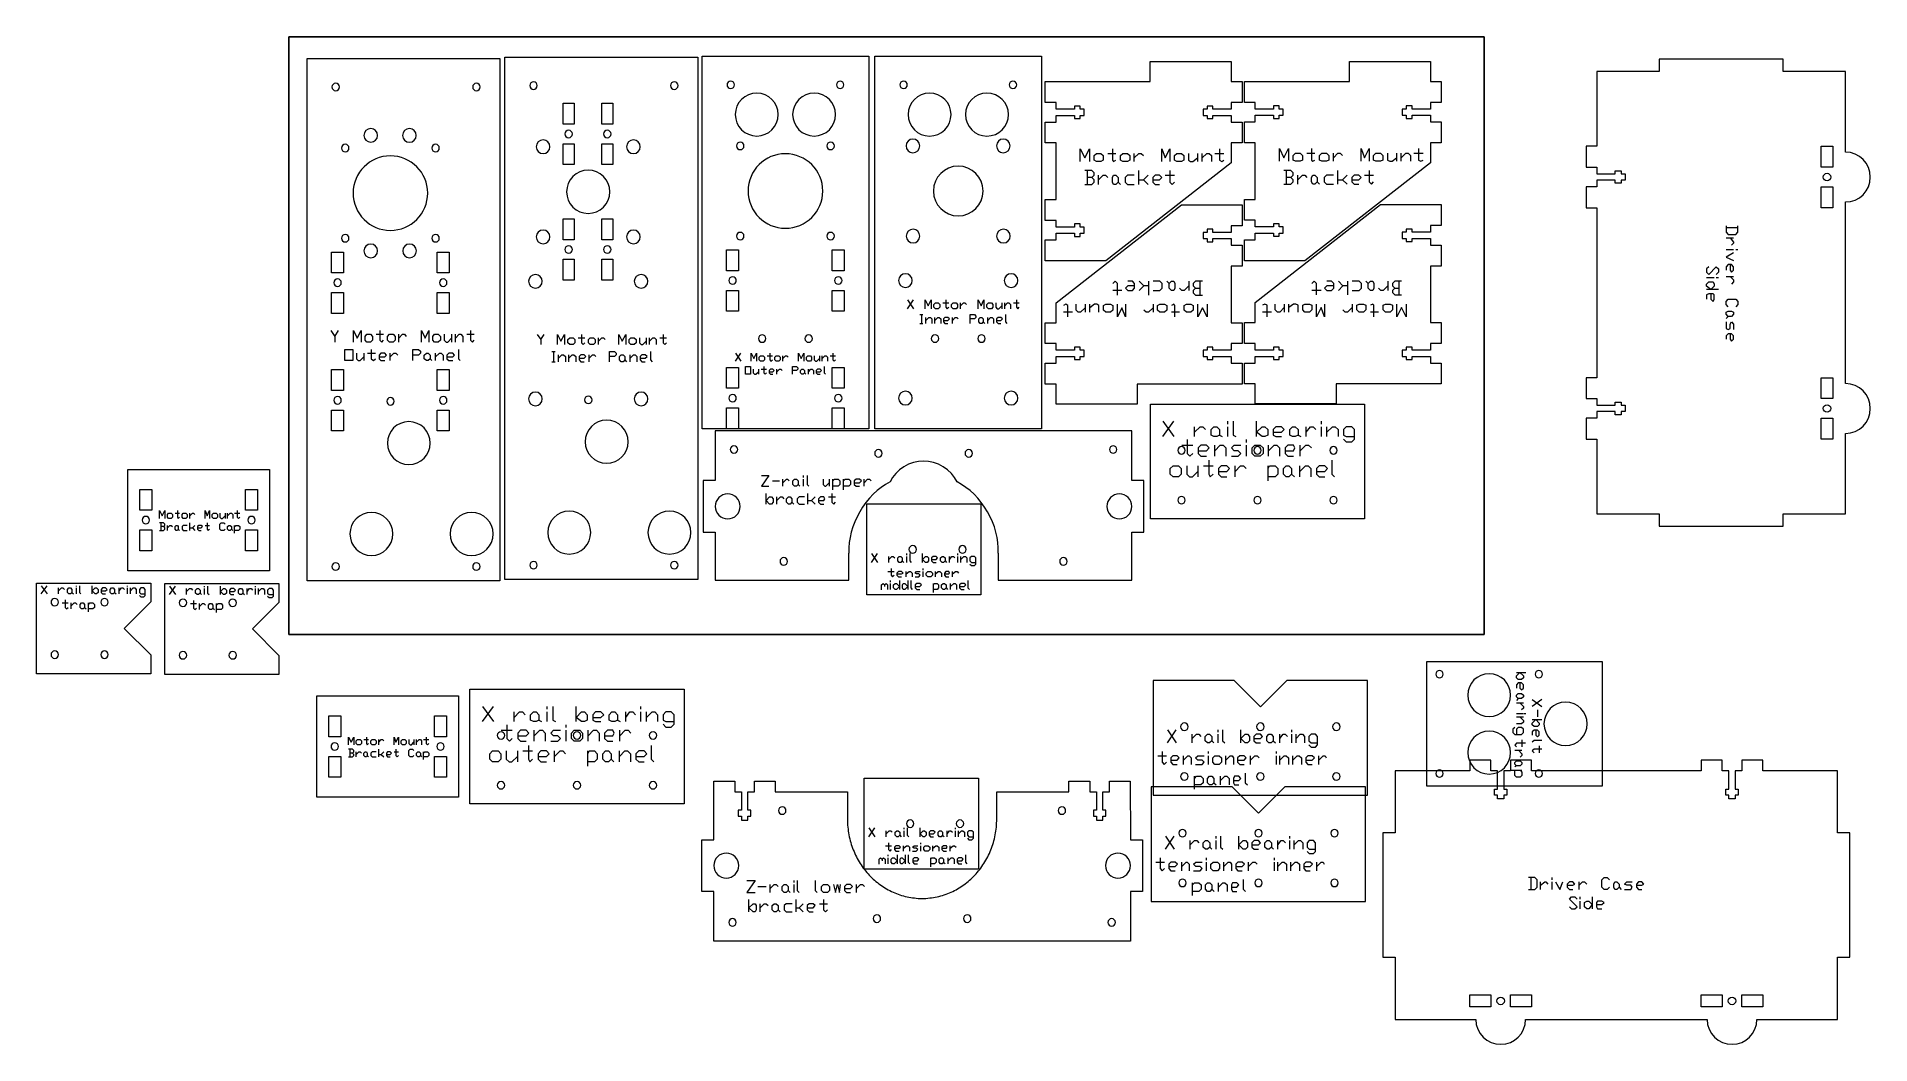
# Model space of a CAD drawing. Header units: inches. Extents: x -5.1 to 31.7, y -4.1 to 16.1.
import ezdxf

# ---------------------------------------------------------------- set-up
doc = ezdxf.new("R2010")
doc.units = ezdxf.units.IN
doc.header["$MEASUREMENT"] = 0
doc.layers.get('0').update_dxf_attribs({"linetype": 'CONTINUOUS', "true_color": 0xffffff})
doc.layers.add('CUT_SHEET_1', color=179, linetype='CONTINUOUS', true_color=0x131326)

# ---------------------------------------------------------------- blocks, each defined once
blk = doc.blocks.new('motor_mount')
at = {"layer": 'CUT_SHEET_1', "color": 3, "lineweight": 15, "true_color": 0x00ff00}
for p, q in [((0, -2.033), (0, 0)), ((0, 0), (2.846, 0)), ((2.846, 0), (2.846, -2.033)), ((2.846, -2.033), (0, -2.033))]:
    blk.add_line(p, q, dxfattribs=at)
at = {"layer": 'CUT_SHEET_1', "color": 1, "lineweight": 15, "true_color": 0xff0000}
for p, q in [((0.242, -0.4), (0.482, -0.4)), ((0.242, -0.82), (0.242, -0.4)), ((0.482, -0.4), (0.482, -0.82)), ((2.364, -0.4), (2.604, -0.4)), ((2.364, -0.82), (2.364, -0.4)), ((2.604, -0.4), (2.604, -0.82)), ((0.482, -0.82), (0.242, -0.82)), ((2.604, -0.82), (2.364, -0.82)), ((0.242, -1.213), (0.482, -1.213)), ((0.242, -1.633), (0.242, -1.213)), ((0.482, -1.213), (0.482, -1.633)), ((2.364, -1.213), (2.604, -1.213)), ((2.364, -1.633), (2.364, -1.213)), ((2.604, -1.213), (2.604, -1.633)), ((0.482, -1.633), (0.242, -1.633)), ((2.604, -1.633), (2.364, -1.633))]:
    blk.add_line(p, q, dxfattribs=at)
at = {"layer": 'CUT_SHEET_1', "color": 7, "lineweight": 15, "true_color": 0xffffff}
for p, q in [((0.639, -0.981), (0.639, -0.826)), ((0.639, -0.826), (0.691, -0.929)), ((0.716, -1.071), (0.639, -1.071)), ((0.665, -1.071), (0.665, -1.225)), ((0.691, -0.929), (0.742, -0.826)), ((0.742, -1.096), (0.716, -1.071)), ((0.742, -0.826), (0.742, -0.981)), ((0.742, -1.122), (0.742, -1.096)), ((0.794, -0.903), (0.819, -0.878)), ((0.794, -0.955), (0.794, -0.903)), ((0.819, -0.981), (0.794, -0.955)), ((0.819, -0.878), (0.871, -0.878)), ((0.871, -0.981), (0.819, -0.981)), ((0.871, -0.878), (0.897, -0.903)), ((0.897, -0.955), (0.871, -0.981)), ((0.897, -0.903), (0.897, -0.955)), ((0.948, -0.878), (1.038, -0.878)), ((1, -0.826), (1, -0.955)), ((1, -0.955), (1.012, -0.981)), ((1.012, -0.981), (1.038, -0.955)), ((1.09, -0.903), (1.115, -0.878)), ((1.09, -0.955), (1.09, -0.903)), ((1.115, -0.981), (1.09, -0.955)), ((1.115, -0.878), (1.167, -0.878)), ((1.167, -0.981), (1.115, -0.981)), ((1.167, -0.878), (1.193, -0.903)), ((1.193, -0.955), (1.167, -0.981)), ((1.193, -0.903), (1.193, -0.955)), ((1.244, -0.929), (1.296, -0.878)), ((1.244, -0.981), (1.244, -0.878)), ((1.244, -1.225), (1.244, -1.071)), ((1.296, -0.878), (1.321, -0.878)), ((1.321, -0.878), (1.347, -0.903)), ((1.553, -0.981), (1.553, -0.826)), ((1.553, -0.826), (1.592, -0.929)), ((1.592, -0.929), (1.643, -0.826)), ((1.592, -1.071), (1.592, -1.199)), ((1.643, -0.826), (1.643, -0.981)), ((1.695, -0.903), (1.72, -0.878)), ((1.695, -0.955), (1.695, -0.903)), ((1.72, -0.981), (1.695, -0.955)), ((1.72, -0.878), (1.772, -0.878)), ((1.772, -0.981), (1.72, -0.981)), ((1.772, -0.878), (1.798, -0.903)), ((1.798, -0.955), (1.772, -0.981)), ((1.798, -0.903), (1.798, -0.955)), ((1.849, -0.878), (1.849, -0.955)), ((1.849, -0.955), (1.875, -0.981)), ((1.849, -1.096), (1.875, -1.071)), ((1.849, -1.199), (1.849, -1.096)), ((1.875, -0.981), (1.901, -0.981)), ((1.875, -1.071), (1.926, -1.071)), ((1.901, -0.981), (1.952, -0.929)), ((1.926, -1.071), (1.952, -1.096)), ((1.952, -0.878), (1.952, -0.981)), ((2.004, -0.929), (2.055, -0.878)), ((2.004, -0.981), (2.004, -0.878)), ((2.055, -0.878), (2.081, -0.878)), ((2.081, -0.878), (2.107, -0.903)), ((2.107, -0.903), (2.107, -0.981)), ((2.145, -0.878), (2.248, -0.878)), ((2.197, -0.826), (2.197, -0.955)), ((2.197, -0.955), (2.222, -0.981)), ((2.222, -0.981), (2.248, -0.955)), ((0.639, -1.225), (0.716, -1.225)), ((0.716, -1.148), (0.665, -1.148)), ((0.716, -1.148), (0.742, -1.122)), ((0.742, -1.174), (0.716, -1.148)), ((0.716, -1.225), (0.742, -1.199)), ((0.742, -1.199), (0.742, -1.174)), ((0.794, -1.174), (0.845, -1.122)), ((0.794, -1.225), (0.794, -1.122)), ((0.845, -1.122), (0.871, -1.122)), ((0.871, -1.122), (0.897, -1.148)), ((0.948, -1.148), (0.974, -1.122)), ((0.948, -1.199), (0.948, -1.148)), ((0.974, -1.225), (0.948, -1.199)), ((0.974, -1.122), (1, -1.122)), ((1, -1.225), (0.974, -1.225)), ((1, -1.122), (1.012, -1.148)), ((1.012, -1.199), (1, -1.225)), ((1.012, -1.148), (1.012, -1.199)), ((1.012, -1.199), (1.038, -1.225)), ((1.115, -1.122), (1.09, -1.148)), ((1.09, -1.148), (1.09, -1.199)), ((1.09, -1.199), (1.115, -1.225)), ((1.193, -1.122), (1.115, -1.122)), ((1.115, -1.225), (1.193, -1.225)), ((1.244, -1.174), (1.296, -1.174)), ((1.296, -1.174), (1.347, -1.122)), ((1.296, -1.174), (1.347, -1.225)), ((1.424, -1.122), (1.399, -1.148)), ((1.399, -1.148), (1.399, -1.199)), ((1.399, -1.174), (1.476, -1.174)), ((1.399, -1.199), (1.424, -1.225)), ((1.476, -1.122), (1.424, -1.122)), ((1.424, -1.225), (1.476, -1.225)), ((1.502, -1.148), (1.476, -1.122)), ((1.476, -1.174), (1.502, -1.148)), ((1.553, -1.122), (1.643, -1.122)), ((1.592, -1.199), (1.617, -1.225)), ((1.617, -1.225), (1.643, -1.199)), ((1.875, -1.225), (1.849, -1.199)), ((1.926, -1.225), (1.875, -1.225)), ((1.952, -1.199), (1.926, -1.225)), ((2.004, -1.148), (2.029, -1.122)), ((2.004, -1.199), (2.004, -1.148)), ((2.029, -1.225), (2.004, -1.199)), ((2.029, -1.122), (2.055, -1.122)), ((2.055, -1.225), (2.029, -1.225)), ((2.055, -1.122), (2.081, -1.148)), ((2.081, -1.199), (2.055, -1.225)), ((2.081, -1.148), (2.081, -1.199)), ((2.081, -1.199), (2.107, -1.225)), ((2.145, -1.148), (2.171, -1.122)), ((2.145, -1.277), (2.145, -1.122)), ((2.222, -1.225), (2.145, -1.225)), ((2.171, -1.122), (2.222, -1.122)), ((2.222, -1.122), (2.248, -1.148)), ((2.248, -1.199), (2.222, -1.225)), ((2.248, -1.148), (2.248, -1.199))]:
    blk.add_line(p, q, dxfattribs=at)
at = {"layer": 'CUT_SHEET_1', "color": 1, "lineweight": 15, "true_color": 0xff0000}
for points in [[(0.362, -0.941), (0.32, -0.941), (0.287, -0.975), (0.287, -1.016)], [(0.287, -1.016), (0.287, -1.058), (0.32, -1.091), (0.362, -1.091)], [(0.437, -1.016), (0.437, -0.975), (0.403, -0.941), (0.362, -0.941)], [(0.362, -1.091), (0.403, -1.091), (0.437, -1.058), (0.437, -1.016)], [(2.484, -0.941), (2.443, -0.941), (2.409, -0.975), (2.409, -1.016)], [(2.409, -1.016), (2.409, -1.058), (2.443, -1.091), (2.484, -1.091)], [(2.559, -1.016), (2.559, -0.975), (2.526, -0.941), (2.484, -0.941)], [(2.484, -1.091), (2.526, -1.091), (2.559, -1.058), (2.559, -1.016)]]:
    blk.add_open_spline(points, degree=3, dxfattribs=at)
blk = doc.blocks.new('rail_bearing_trap')
at = {"layer": 'CUT_SHEET_1', "color": 3, "lineweight": 15, "true_color": 0x00ff00}
for p, q in [((0, -1.823), (0, 0)), ((0, 0), (2.29, 0)), ((2.29, 0), (2.29, -0.381)), ((2.29, -0.381), (1.76, -0.911)), ((1.76, -0.911), (2.29, -1.441)), ((2.29, -1.441), (2.29, -1.823)), ((2.29, -1.823), (0, -1.823))]:
    blk.add_line(p, q, dxfattribs=at)
at = {"layer": 'CUT_SHEET_1', "color": 7, "lineweight": 15, "true_color": 0xffffff}
for p, q in [((0.091, -0.054), (0.211, -0.219)), ((0.091, -0.219), (0.211, -0.054)), ((0.437, -0.159), (0.497, -0.099)), ((0.437, -0.219), (0.437, -0.099)), ((0.497, -0.099), (0.527, -0.099)), ((0.527, -0.099), (0.557, -0.129)), ((0.572, -0.34), (0.572, -0.49)), ((0.617, -0.129), (0.648, -0.099)), ((0.617, -0.189), (0.617, -0.129)), ((0.648, -0.219), (0.617, -0.189)), ((0.648, -0.099), (0.678, -0.099)), ((0.678, -0.219), (0.648, -0.219)), ((0.678, -0.099), (0.708, -0.129)), ((0.708, -0.189), (0.678, -0.219)), ((0.708, -0.129), (0.708, -0.189)), ((0.708, -0.189), (0.738, -0.219)), ((0.798, -0.069), (0.798, -0.054)), ((0.798, -0.219), (0.798, -0.099)), ((0.858, -0.054), (0.858, -0.189)), ((0.858, -0.189), (0.888, -0.219)), ((1.114, -0.219), (1.114, -0.054)), ((1.114, -0.159), (1.174, -0.099)), ((1.174, -0.219), (1.114, -0.159)), ((1.174, -0.099), (1.204, -0.099)), ((1.204, -0.219), (1.174, -0.219)), ((1.204, -0.099), (1.234, -0.129)), ((1.234, -0.189), (1.204, -0.219)), ((1.234, -0.129), (1.234, -0.189)), ((1.324, -0.099), (1.294, -0.129)), ((1.294, -0.129), (1.294, -0.189)), ((1.294, -0.159), (1.385, -0.159)), ((1.294, -0.189), (1.324, -0.219)), ((1.385, -0.099), (1.324, -0.099)), ((1.324, -0.219), (1.385, -0.219)), ((1.415, -0.129), (1.385, -0.099)), ((1.385, -0.159), (1.415, -0.129)), ((1.475, -0.129), (1.505, -0.099)), ((1.475, -0.189), (1.475, -0.129)), ((1.505, -0.219), (1.475, -0.189)), ((1.505, -0.099), (1.535, -0.099)), ((1.535, -0.219), (1.505, -0.219)), ((1.535, -0.099), (1.565, -0.129)), ((1.565, -0.189), (1.535, -0.219)), ((1.565, -0.129), (1.565, -0.189)), ((1.565, -0.189), (1.595, -0.219)), ((1.655, -0.159), (1.701, -0.099)), ((1.655, -0.219), (1.655, -0.099)), ((1.701, -0.099), (1.731, -0.099)), ((1.731, -0.099), (1.761, -0.129)), ((1.821, -0.069), (1.821, -0.054)), ((1.821, -0.219), (1.821, -0.099)), ((1.881, -0.159), (1.941, -0.099)), ((1.881, -0.219), (1.881, -0.099)), ((1.941, -0.099), (1.971, -0.099)), ((1.971, -0.099), (2.001, -0.129)), ((2.001, -0.129), (2.001, -0.219)), ((2.092, -0.099), (2.062, -0.129)), ((2.062, -0.129), (2.062, -0.189)), ((2.062, -0.189), (2.092, -0.219)), ((2.062, -0.249), (2.092, -0.28)), ((2.152, -0.099), (2.092, -0.099)), ((2.092, -0.219), (2.182, -0.219)), ((2.092, -0.28), (2.152, -0.28)), ((2.182, -0.129), (2.152, -0.099)), ((2.152, -0.28), (2.182, -0.249)), ((2.182, -0.249), (2.182, -0.129)), ((0.512, -0.4), (0.632, -0.4)), ((0.572, -0.49), (0.602, -0.52)), ((0.602, -0.52), (0.632, -0.49)), ((0.693, -0.46), (0.753, -0.4)), ((0.693, -0.52), (0.693, -0.4)), ((0.753, -0.4), (0.783, -0.4)), ((0.783, -0.4), (0.813, -0.43)), ((0.873, -0.43), (0.903, -0.4)), ((0.873, -0.49), (0.873, -0.43)), ((0.903, -0.52), (0.873, -0.49)), ((0.903, -0.4), (0.933, -0.4)), ((0.933, -0.52), (0.903, -0.52)), ((0.933, -0.4), (0.963, -0.43)), ((0.963, -0.49), (0.933, -0.52)), ((0.963, -0.43), (0.963, -0.49)), ((0.963, -0.49), (0.994, -0.52)), ((1.039, -0.43), (1.069, -0.4)), ((1.039, -0.58), (1.039, -0.4)), ((1.129, -0.52), (1.039, -0.52)), ((1.069, -0.4), (1.129, -0.4)), ((1.129, -0.4), (1.159, -0.43)), ((1.159, -0.49), (1.129, -0.52)), ((1.159, -0.43), (1.159, -0.49))]:
    blk.add_line(p, q, dxfattribs=at)
at = {"layer": 'CUT_SHEET_1', "color": 1, "lineweight": 15, "true_color": 0xff0000}
for points in [[(0.363, -0.31), (0.321, -0.31), (0.288, -0.343), (0.288, -0.385)], [(0.438, -0.385), (0.438, -0.343), (0.404, -0.31), (0.363, -0.31)], [(1.362, -0.31), (1.321, -0.31), (1.287, -0.343), (1.287, -0.385)], [(1.437, -0.385), (1.437, -0.343), (1.403, -0.31), (1.362, -0.31)], [(0.288, -0.385), (0.288, -0.426), (0.321, -0.46), (0.363, -0.46)], [(0.363, -0.46), (0.404, -0.46), (0.438, -0.426), (0.438, -0.385)], [(1.287, -0.385), (1.287, -0.426), (1.321, -0.46), (1.362, -0.46)], [(1.362, -0.46), (1.403, -0.46), (1.437, -0.426), (1.437, -0.385)], [(0.363, -1.363), (0.321, -1.363), (0.288, -1.397), (0.288, -1.438)], [(0.288, -1.438), (0.288, -1.479), (0.321, -1.513), (0.363, -1.513)], [(0.438, -1.438), (0.438, -1.397), (0.404, -1.363), (0.363, -1.363)], [(0.363, -1.513), (0.404, -1.513), (0.438, -1.479), (0.438, -1.438)], [(1.362, -1.363), (1.321, -1.363), (1.287, -1.397), (1.287, -1.438)], [(1.287, -1.438), (1.287, -1.479), (1.321, -1.513), (1.362, -1.513)], [(1.437, -1.438), (1.437, -1.397), (1.403, -1.363), (1.362, -1.363)], [(1.362, -1.513), (1.403, -1.513), (1.437, -1.479), (1.437, -1.438)]]:
    blk.add_open_spline(points, degree=3, dxfattribs=at)
blk = doc.blocks.new('rail_block')
at = {"layer": 'CUT_SHEET_1', "color": 3, "lineweight": 15, "true_color": 0x00ff00}
for p, q in [((0, -1.823), (0, 0)), ((0, 0), (2.29, 0)), ((2.29, 0), (2.29, -0.381)), ((2.29, -0.381), (1.76, -0.911)), ((1.76, -0.911), (2.29, -1.441)), ((2.29, -1.441), (2.29, -1.823)), ((2.29, -1.823), (0, -1.823))]:
    blk.add_line(p, q, dxfattribs=at)
at = {"layer": 'CUT_SHEET_1', "color": 7, "lineweight": 15, "true_color": 0xffffff}
for p, q in [((0.091, -0.054), (0.211, -0.219)), ((0.091, -0.219), (0.211, -0.054)), ((0.437, -0.159), (0.497, -0.099)), ((0.437, -0.219), (0.437, -0.099)), ((0.497, -0.099), (0.527, -0.099)), ((0.527, -0.099), (0.557, -0.129)), ((0.572, -0.34), (0.572, -0.49)), ((0.617, -0.129), (0.648, -0.099)), ((0.617, -0.189), (0.617, -0.129)), ((0.648, -0.219), (0.617, -0.189)), ((0.648, -0.099), (0.678, -0.099)), ((0.678, -0.219), (0.648, -0.219)), ((0.678, -0.099), (0.708, -0.129)), ((0.708, -0.189), (0.678, -0.219)), ((0.708, -0.129), (0.708, -0.189)), ((0.708, -0.189), (0.738, -0.219)), ((0.798, -0.069), (0.798, -0.054)), ((0.798, -0.219), (0.798, -0.099)), ((0.858, -0.054), (0.858, -0.189)), ((0.858, -0.189), (0.888, -0.219)), ((1.114, -0.219), (1.114, -0.054)), ((1.114, -0.159), (1.174, -0.099)), ((1.174, -0.219), (1.114, -0.159)), ((1.174, -0.099), (1.204, -0.099)), ((1.204, -0.219), (1.174, -0.219)), ((1.204, -0.099), (1.234, -0.129)), ((1.234, -0.189), (1.204, -0.219)), ((1.234, -0.129), (1.234, -0.189)), ((1.324, -0.099), (1.294, -0.129)), ((1.294, -0.129), (1.294, -0.189)), ((1.294, -0.159), (1.385, -0.159)), ((1.294, -0.189), (1.324, -0.219)), ((1.385, -0.099), (1.324, -0.099)), ((1.324, -0.219), (1.385, -0.219)), ((1.415, -0.129), (1.385, -0.099)), ((1.385, -0.159), (1.415, -0.129)), ((1.475, -0.129), (1.505, -0.099)), ((1.475, -0.189), (1.475, -0.129)), ((1.505, -0.219), (1.475, -0.189)), ((1.505, -0.099), (1.535, -0.099)), ((1.535, -0.219), (1.505, -0.219)), ((1.535, -0.099), (1.565, -0.129)), ((1.565, -0.189), (1.535, -0.219)), ((1.565, -0.129), (1.565, -0.189)), ((1.565, -0.189), (1.595, -0.219)), ((1.655, -0.159), (1.701, -0.099)), ((1.655, -0.219), (1.655, -0.099)), ((1.701, -0.099), (1.731, -0.099)), ((1.731, -0.099), (1.761, -0.129)), ((1.821, -0.069), (1.821, -0.054)), ((1.821, -0.219), (1.821, -0.099)), ((1.881, -0.159), (1.941, -0.099)), ((1.881, -0.219), (1.881, -0.099)), ((1.941, -0.099), (1.971, -0.099)), ((1.971, -0.099), (2.001, -0.129)), ((2.001, -0.129), (2.001, -0.219)), ((2.092, -0.099), (2.062, -0.129)), ((2.062, -0.129), (2.062, -0.189)), ((2.062, -0.189), (2.092, -0.219)), ((2.062, -0.249), (2.092, -0.28)), ((2.152, -0.099), (2.092, -0.099)), ((2.092, -0.219), (2.182, -0.219)), ((2.092, -0.28), (2.152, -0.28)), ((2.182, -0.129), (2.152, -0.099)), ((2.152, -0.28), (2.182, -0.249)), ((2.182, -0.249), (2.182, -0.129)), ((0.512, -0.4), (0.632, -0.4)), ((0.572, -0.49), (0.602, -0.52)), ((0.602, -0.52), (0.632, -0.49)), ((0.693, -0.46), (0.753, -0.4)), ((0.693, -0.52), (0.693, -0.4)), ((0.753, -0.4), (0.783, -0.4)), ((0.783, -0.4), (0.813, -0.43)), ((0.873, -0.43), (0.903, -0.4)), ((0.873, -0.49), (0.873, -0.43)), ((0.903, -0.52), (0.873, -0.49)), ((0.903, -0.4), (0.933, -0.4)), ((0.933, -0.52), (0.903, -0.52)), ((0.933, -0.4), (0.963, -0.43)), ((0.963, -0.49), (0.933, -0.52)), ((0.963, -0.43), (0.963, -0.49)), ((0.963, -0.49), (0.994, -0.52)), ((1.039, -0.43), (1.069, -0.4)), ((1.039, -0.58), (1.039, -0.4)), ((1.129, -0.52), (1.039, -0.52)), ((1.069, -0.4), (1.129, -0.4)), ((1.129, -0.4), (1.159, -0.43)), ((1.159, -0.49), (1.129, -0.52)), ((1.159, -0.43), (1.159, -0.49))]:
    blk.add_line(p, q, dxfattribs=at)
at = {"layer": 'CUT_SHEET_1', "color": 1, "lineweight": 15, "true_color": 0xff0000}
for points in [[(0.363, -0.31), (0.321, -0.31), (0.288, -0.343), (0.288, -0.385)], [(0.438, -0.385), (0.438, -0.343), (0.404, -0.31), (0.363, -0.31)], [(1.362, -0.31), (1.321, -0.31), (1.287, -0.343), (1.287, -0.385)], [(1.437, -0.385), (1.437, -0.343), (1.403, -0.31), (1.362, -0.31)], [(0.288, -0.385), (0.288, -0.426), (0.321, -0.46), (0.363, -0.46)], [(0.363, -0.46), (0.404, -0.46), (0.438, -0.426), (0.438, -0.385)], [(1.287, -0.385), (1.287, -0.426), (1.321, -0.46), (1.362, -0.46)], [(1.362, -0.46), (1.403, -0.46), (1.437, -0.426), (1.437, -0.385)], [(0.363, -1.363), (0.321, -1.363), (0.288, -1.397), (0.288, -1.438)], [(0.288, -1.438), (0.288, -1.479), (0.321, -1.513), (0.363, -1.513)], [(0.438, -1.438), (0.438, -1.397), (0.404, -1.363), (0.363, -1.363)], [(0.363, -1.513), (0.404, -1.513), (0.438, -1.479), (0.438, -1.438)], [(1.362, -1.363), (1.321, -1.363), (1.287, -1.397), (1.287, -1.438)], [(1.287, -1.438), (1.287, -1.479), (1.321, -1.513), (1.362, -1.513)], [(1.437, -1.438), (1.437, -1.397), (1.403, -1.363), (1.362, -1.363)], [(1.362, -1.513), (1.403, -1.513), (1.437, -1.479), (1.437, -1.438)]]:
    blk.add_open_spline(points, degree=3, dxfattribs=at)
blk = doc.blocks.new('BORDER')
for p, q in [((24, 0), (0, 0)), ((0, 0), (0, -12)), ((24, -12), (24, 0)), ((0, -12), (24, -12))]:
    blk.add_line(p, q)

msp = doc.modelspace()

# ---------------------------------------------------------------- linework, layer by layer
at = {"layer": 'CUT_SHEET_1', "color": 3, "lineweight": 15, "true_color": 0x00ff00}
for p, q in [((0.361, 5.204), (0.361, 15.691)), ((0.361, 15.691), (4.232, 15.691)), ((4.232, 15.691), (4.232, 5.204)), ((4.334, 5.233), (4.334, 15.718)), ((4.334, 15.718), (8.205, 15.718)), ((8.205, 15.718), (8.205, 5.233)), ((8.293, 8.255), (8.293, 15.734)), ((8.293, 15.734), (11.639, 15.734)), ((11.639, 15.734), (11.639, 8.255)), ((11.763, 8.255), (11.763, 15.734)), ((11.763, 15.734), (15.109, 15.734)), ((15.109, 15.734), (15.109, 8.255)), ((17.292, 15.226), (17.292, 15.626)), ((17.292, 15.626), (18.919, 15.626)), ((18.919, 15.626), (18.919, 15.226)), ((21.289, 15.229), (21.289, 15.628)), ((21.289, 15.628), (22.917, 15.628)), ((22.917, 15.628), (22.917, 15.229)), ((15.184, 14.807), (15.184, 15.226)), ((15.184, 15.226), (17.292, 15.226)), ((18.919, 15.226), (19.134, 15.226)), ((19.134, 15.226), (19.134, 14.807)), ((19.182, 14.809), (19.182, 15.229)), ((19.182, 15.229), (21.289, 15.229)), ((22.917, 15.229), (23.132, 15.229)), ((23.132, 15.229), (23.132, 14.809)), ((15.399, 14.807), (15.184, 14.807)), ((15.399, 14.673), (15.399, 14.807)), ((15.885, 14.735), (15.767, 14.735)), ((15.767, 14.735), (15.767, 14.673)), ((15.885, 14.673), (15.885, 14.735)), ((18.551, 14.735), (18.433, 14.735)), ((18.433, 14.735), (18.433, 14.673)), ((18.551, 14.673), (18.551, 14.735)), ((19.134, 14.807), (18.919, 14.807)), ((18.919, 14.807), (18.919, 14.673)), ((19.397, 14.809), (19.182, 14.809)), ((19.397, 14.675), (19.397, 14.809)), ((19.883, 14.737), (19.765, 14.737)), ((19.765, 14.737), (19.765, 14.675)), ((19.883, 14.675), (19.883, 14.737)), ((22.549, 14.737), (22.431, 14.737)), ((22.431, 14.737), (22.431, 14.675)), ((22.549, 14.675), (22.549, 14.737)), ((23.132, 14.809), (22.917, 14.809)), ((22.917, 14.809), (22.917, 14.675)), ((15.184, 13.993), (15.184, 14.413)), ((15.184, 14.413), (15.399, 14.413)), ((15.767, 14.673), (15.399, 14.673)), ((15.399, 14.413), (15.399, 14.547)), ((15.399, 14.547), (15.767, 14.547)), ((15.767, 14.547), (15.767, 14.485)), ((15.767, 14.485), (15.885, 14.485)), ((15.964, 14.673), (15.885, 14.673)), ((15.885, 14.485), (15.885, 14.547)), ((15.885, 14.547), (15.964, 14.547)), ((15.964, 14.547), (15.964, 14.673)), ((18.433, 14.673), (18.355, 14.673)), ((18.355, 14.673), (18.355, 14.547)), ((18.355, 14.547), (18.433, 14.547)), ((18.433, 14.547), (18.433, 14.485)), ((18.433, 14.485), (18.551, 14.485)), ((18.919, 14.673), (18.551, 14.673)), ((18.551, 14.485), (18.551, 14.547)), ((18.551, 14.547), (18.919, 14.547)), ((18.919, 14.547), (18.919, 14.413)), ((18.919, 14.413), (19.134, 14.413)), ((19.134, 14.413), (19.134, 13.993)), ((19.182, 13.996), (19.182, 14.415)), ((19.182, 14.415), (19.397, 14.415)), ((19.765, 14.675), (19.397, 14.675)), ((19.397, 14.415), (19.397, 14.549)), ((19.397, 14.549), (19.765, 14.549)), ((19.765, 14.549), (19.765, 14.487)), ((19.765, 14.487), (19.883, 14.487)), ((19.962, 14.675), (19.883, 14.675)), ((19.883, 14.487), (19.883, 14.549)), ((19.883, 14.549), (19.962, 14.549)), ((19.962, 14.549), (19.962, 14.675)), ((22.431, 14.675), (22.352, 14.675)), ((22.352, 14.675), (22.352, 14.549)), ((22.352, 14.549), (22.431, 14.549)), ((22.431, 14.549), (22.431, 14.487)), ((22.431, 14.487), (22.549, 14.487)), ((22.917, 14.675), (22.549, 14.675)), ((22.549, 14.487), (22.549, 14.549)), ((22.549, 14.549), (22.917, 14.549)), ((22.917, 14.549), (22.917, 14.415)), ((22.917, 14.415), (23.132, 14.415)), ((23.132, 14.415), (23.132, 13.996)), ((15.399, 13.993), (15.184, 13.993)), ((15.399, 12.859), (15.399, 13.993)), ((19.134, 13.993), (18.919, 13.993)), ((18.919, 13.993), (18.919, 13.594)), ((19.397, 13.996), (19.182, 13.996)), ((19.397, 12.861), (19.397, 13.996)), ((23.132, 13.996), (22.917, 13.996)), ((22.917, 13.996), (22.917, 13.596)), ((18.919, 13.594), (16.399, 11.626)), ((18.919, 13.594), (18.919, 13.594)), ((22.917, 13.596), (20.396, 11.628)), ((22.917, 13.596), (22.917, 13.596)), ((15.184, 12.439), (15.184, 12.859)), ((15.184, 12.859), (15.399, 12.859)), ((15.399, 10.785), (17.92, 12.753)), ((17.92, 12.753), (19.134, 12.753)), ((19.134, 12.753), (19.134, 12.333)), ((19.182, 12.442), (19.182, 12.861)), ((19.182, 12.861), (19.397, 12.861)), ((19.397, 10.788), (21.917, 12.755)), ((21.917, 12.755), (23.132, 12.755)), ((23.132, 12.755), (23.132, 12.335)), ((15.399, 12.439), (15.184, 12.439)), ((15.399, 12.306), (15.399, 12.439)), ((15.767, 12.306), (15.399, 12.306)), ((15.399, 12.046), (15.399, 12.18)), ((15.399, 12.18), (15.767, 12.18)), ((15.885, 12.368), (15.767, 12.368)), ((15.767, 12.368), (15.767, 12.306)), ((15.767, 12.18), (15.767, 12.118)), ((15.885, 12.306), (15.885, 12.368)), ((15.964, 12.306), (15.885, 12.306)), ((15.885, 12.118), (15.885, 12.18)), ((15.885, 12.18), (15.964, 12.18)), ((15.964, 12.18), (15.964, 12.306)), ((18.433, 12.199), (18.355, 12.199)), ((18.355, 12.199), (18.355, 12.073)), ((18.551, 12.261), (18.433, 12.261)), ((18.433, 12.261), (18.433, 12.199)), ((18.551, 12.199), (18.551, 12.261)), ((18.919, 12.199), (18.551, 12.199)), ((19.134, 12.333), (18.919, 12.333)), ((18.919, 12.333), (18.919, 12.199)), ((19.397, 12.442), (19.182, 12.442)), ((19.397, 12.308), (19.397, 12.442)), ((19.765, 12.308), (19.397, 12.308)), ((19.397, 12.048), (19.397, 12.182)), ((19.397, 12.182), (19.765, 12.182)), ((19.883, 12.37), (19.765, 12.37)), ((19.765, 12.37), (19.765, 12.308)), ((19.765, 12.182), (19.765, 12.12)), ((19.883, 12.308), (19.883, 12.37)), ((19.962, 12.308), (19.883, 12.308)), ((19.883, 12.12), (19.883, 12.182)), ((19.883, 12.182), (19.962, 12.182)), ((19.962, 12.182), (19.962, 12.308)), ((22.431, 12.202), (22.352, 12.202)), ((22.352, 12.202), (22.352, 12.076)), ((22.549, 12.263), (22.431, 12.263)), ((22.431, 12.263), (22.431, 12.202)), ((22.549, 12.202), (22.549, 12.263)), ((22.917, 12.202), (22.549, 12.202)), ((23.132, 12.335), (22.917, 12.335)), ((22.917, 12.335), (22.917, 12.202)), ((15.184, 11.626), (15.184, 12.046)), ((15.184, 12.046), (15.399, 12.046)), ((15.767, 12.118), (15.885, 12.118)), ((18.355, 12.073), (18.433, 12.073)), ((18.433, 12.073), (18.433, 12.011)), ((18.433, 12.011), (18.551, 12.011)), ((18.551, 12.011), (18.551, 12.073)), ((18.551, 12.073), (18.919, 12.073)), ((18.919, 12.073), (18.919, 11.94)), ((18.919, 11.94), (19.134, 11.94)), ((19.134, 11.94), (19.134, 11.52)), ((19.182, 11.628), (19.182, 12.048)), ((19.182, 12.048), (19.397, 12.048)), ((19.765, 12.12), (19.883, 12.12)), ((22.352, 12.076), (22.431, 12.076)), ((22.431, 12.076), (22.431, 12.014)), ((22.431, 12.014), (22.549, 12.014)), ((22.549, 12.014), (22.549, 12.076)), ((22.549, 12.076), (22.917, 12.076)), ((22.917, 12.076), (22.917, 11.942)), ((22.917, 11.942), (23.132, 11.942)), ((23.132, 11.942), (23.132, 11.522)), ((16.399, 11.626), (15.184, 11.626)), ((19.134, 11.52), (18.919, 11.52)), ((18.919, 11.52), (18.919, 10.386)), ((20.396, 11.628), (19.182, 11.628)), ((23.132, 11.522), (22.917, 11.522)), ((22.917, 11.522), (22.917, 10.388)), ((15.399, 10.386), (15.399, 10.785)), ((15.399, 10.785), (15.399, 10.785)), ((19.397, 10.388), (19.397, 10.788)), ((19.397, 10.788), (19.397, 10.788)), ((15.184, 9.966), (15.184, 10.386)), ((15.184, 10.386), (15.399, 10.386)), ((18.919, 10.386), (19.134, 10.386)), ((19.134, 10.386), (19.134, 9.966)), ((19.182, 9.968), (19.182, 10.388)), ((19.182, 10.388), (19.397, 10.388)), ((22.917, 10.388), (23.132, 10.388)), ((23.132, 10.388), (23.132, 9.968)), ((15.399, 9.966), (15.184, 9.966)), ((15.399, 9.832), (15.399, 9.966)), ((19.134, 9.966), (18.919, 9.966)), ((18.919, 9.966), (18.919, 9.832)), ((19.397, 9.968), (19.182, 9.968)), ((19.397, 9.834), (19.397, 9.968)), ((23.132, 9.968), (22.917, 9.968)), ((22.917, 9.968), (22.917, 9.834)), ((15.767, 9.832), (15.399, 9.832)), ((15.399, 9.572), (15.399, 9.706)), ((15.399, 9.706), (15.767, 9.706)), ((15.885, 9.894), (15.767, 9.894)), ((15.767, 9.894), (15.767, 9.832)), ((15.767, 9.706), (15.767, 9.644)), ((15.767, 9.644), (15.885, 9.644)), ((15.885, 9.832), (15.885, 9.894)), ((15.964, 9.832), (15.885, 9.832)), ((15.885, 9.644), (15.885, 9.706)), ((15.885, 9.706), (15.964, 9.706)), ((15.964, 9.706), (15.964, 9.832)), ((18.433, 9.832), (18.355, 9.832)), ((18.355, 9.832), (18.355, 9.706)), ((18.355, 9.706), (18.433, 9.706)), ((18.551, 9.894), (18.433, 9.894)), ((18.433, 9.894), (18.433, 9.832)), ((18.433, 9.706), (18.433, 9.644)), ((18.433, 9.644), (18.551, 9.644)), ((18.551, 9.832), (18.551, 9.894)), ((18.919, 9.832), (18.551, 9.832)), ((18.551, 9.644), (18.551, 9.706)), ((18.551, 9.706), (18.919, 9.706)), ((18.919, 9.706), (18.919, 9.572)), ((19.182, 9.155), (19.182, 9.575)), ((19.182, 9.575), (19.397, 9.575)), ((19.765, 9.834), (19.397, 9.834)), ((19.397, 9.575), (19.397, 9.708)), ((19.397, 9.708), (19.765, 9.708)), ((19.883, 9.896), (19.765, 9.896)), ((19.765, 9.896), (19.765, 9.834)), ((19.765, 9.708), (19.765, 9.646)), ((19.765, 9.646), (19.883, 9.646)), ((19.883, 9.834), (19.883, 9.896)), ((19.962, 9.834), (19.883, 9.834)), ((19.883, 9.646), (19.883, 9.708)), ((19.883, 9.708), (19.962, 9.708)), ((19.962, 9.708), (19.962, 9.834)), ((22.431, 9.834), (22.352, 9.834)), ((22.352, 9.834), (22.352, 9.708)), ((22.352, 9.708), (22.431, 9.708)), ((22.549, 9.896), (22.431, 9.896)), ((22.431, 9.896), (22.431, 9.834)), ((22.431, 9.708), (22.431, 9.646)), ((22.431, 9.646), (22.549, 9.646)), ((22.549, 9.834), (22.549, 9.896)), ((22.917, 9.834), (22.549, 9.834)), ((22.549, 9.646), (22.549, 9.708)), ((22.549, 9.708), (22.917, 9.708)), ((22.917, 9.708), (22.917, 9.575)), ((22.917, 9.575), (23.132, 9.575)), ((23.132, 9.575), (23.132, 9.155)), ((15.184, 9.153), (15.184, 9.572)), ((15.184, 9.572), (15.399, 9.572)), ((18.919, 9.572), (19.134, 9.572)), ((19.134, 9.572), (19.134, 9.153)), ((15.399, 9.153), (15.184, 9.153)), ((15.399, 8.753), (15.399, 9.153)), ((19.134, 9.153), (17.027, 9.153)), ((17.027, 9.153), (17.027, 8.753)), ((19.397, 9.155), (19.182, 9.155)), ((19.397, 8.755), (19.397, 9.155)), ((23.132, 9.155), (21.025, 9.155)), ((21.025, 9.155), (21.025, 8.755)), ((17.027, 8.753), (15.399, 8.753)), ((17.294, 6.449), (17.294, 8.752)), ((17.294, 8.752), (21.596, 8.752)), ((21.025, 8.755), (19.397, 8.755)), ((21.596, 8.752), (21.596, 6.449)), ((11.639, 8.255), (8.293, 8.255)), ((16.922, 8.214), (8.558, 8.214)), ((8.558, 8.214), (8.558, 7.221)), ((15.109, 8.255), (11.763, 8.255)), ((16.922, 7.221), (16.922, 8.214)), ((8.558, 7.221), (8.317, 7.221)), ((8.317, 7.221), (8.317, 6.181)), ((17.163, 7.221), (16.922, 7.221)), ((17.163, 6.181), (17.163, 7.221)), ((11.6, 4.924), (11.6, 6.746)), ((11.6, 6.746), (13.89, 6.746)), ((13.89, 6.746), (13.89, 4.924)), ((21.596, 6.449), (17.294, 6.449)), ((8.317, 6.181), (8.558, 6.181)), ((8.558, 6.181), (8.558, 5.22)), ((16.921, 5.22), (16.922, 6.181)), ((16.922, 6.181), (17.163, 6.181)), ((11.241, 5.22), (11.241, 5.762)), ((14.239, 5.762), (14.239, 5.22)), ((4.232, 5.204), (0.361, 5.204)), ((8.205, 5.233), (4.334, 5.233)), ((8.558, 5.22), (11.241, 5.22)), ((14.239, 5.22), (16.921, 5.22)), ((13.89, 4.924), (11.6, 4.924)), ((22.847, 1.083), (22.847, 3.582)), ((22.847, 3.582), (26.366, 3.582)), ((26.366, 3.582), (26.366, 1.083)), ((3.63, 0.725), (3.63, 3.028)), ((3.63, 3.028), (7.931, 3.028)), ((7.931, 3.028), (7.931, 0.725)), ((17.352, 3.204), (17.352, 0.901)), ((18.973, 3.204), (17.352, 3.204)), ((19.503, 2.673), (18.973, 3.204)), ((20.033, 3.204), (19.503, 2.673)), ((21.654, 3.204), (20.033, 3.204)), ((21.654, 0.901), (21.654, 3.204)), ((0.555, 0.861), (0.555, 2.893)), ((0.555, 2.893), (3.401, 2.893)), ((3.401, 2.893), (3.401, 0.861)), ((8.528, 0.005), (8.529, 1.182)), ((8.529, 1.182), (8.948, 1.182)), ((8.948, 1.182), (8.948, 0.967)), ((9.342, 0.967), (9.342, 1.182)), ((9.342, 1.182), (9.762, 1.182)), ((9.762, 1.182), (9.762, 0.967)), ((11.549, -0.582), (11.549, 1.24)), ((11.549, 1.24), (13.84, 1.24)), ((13.84, 1.24), (13.84, -0.582)), ((15.657, 0.967), (15.658, 1.182)), ((15.658, 1.182), (16.078, 1.182)), ((16.078, 1.182), (16.078, 0.967)), ((16.471, 0.967), (16.471, 1.182)), ((16.471, 1.182), (16.891, 1.182)), ((16.891, 1.182), (16.892, 0.005)), ((3.401, 0.861), (0.555, 0.861)), ((8.948, 0.967), (9.082, 0.967)), ((9.082, 0.967), (9.082, 0.599)), ((9.208, 0.599), (9.208, 0.967)), ((9.208, 0.967), (9.342, 0.967)), ((9.762, 0.967), (11.211, 0.967)), ((11.211, 0.967), (11.211, 0.424)), ((14.209, 0.424), (14.209, 0.967)), ((14.209, 0.967), (15.657, 0.967)), ((16.078, 0.967), (16.212, 0.967)), ((16.212, 0.967), (16.212, 0.599)), ((16.338, 0.599), (16.338, 0.967)), ((16.338, 0.967), (16.471, 0.967)), ((17.313, 1.068), (17.313, -1.235)), ((18.934, 1.068), (17.313, 1.068)), ((17.352, 0.901), (21.654, 0.901)), ((19.464, 0.538), (18.934, 1.068)), ((19.994, 1.068), (19.464, 0.538)), ((21.615, 1.068), (19.994, 1.068)), ((21.615, -1.235), (21.615, 1.068)), ((26.366, 1.083), (22.847, 1.083)), ((7.931, 0.725), (3.63, 0.725)), ((9.082, 0.599), (9.02, 0.599)), ((9.02, 0.599), (9.02, 0.481)), ((9.02, 0.481), (9.082, 0.481)), ((9.082, 0.481), (9.082, 0.402)), ((9.082, 0.402), (9.208, 0.402)), ((9.27, 0.599), (9.208, 0.599)), ((9.208, 0.402), (9.208, 0.481)), ((9.208, 0.481), (9.27, 0.481)), ((9.27, 0.481), (9.27, 0.599)), ((11.211, 0.424), (11.211, 0.383)), ((11.211, 0.383), (11.213, 0.342)), ((14.207, 0.342), (14.208, 0.383)), ((14.208, 0.383), (14.209, 0.424)), ((16.212, 0.599), (16.15, 0.599)), ((16.15, 0.599), (16.15, 0.481)), ((16.15, 0.481), (16.212, 0.481)), ((16.212, 0.481), (16.212, 0.402)), ((16.212, 0.402), (16.338, 0.402)), ((16.4, 0.599), (16.338, 0.599)), ((16.338, 0.402), (16.338, 0.481)), ((16.338, 0.481), (16.4, 0.481)), ((16.4, 0.481), (16.4, 0.599)), ((8.287, -1.034), (8.287, 0.005)), ((8.287, 0.005), (8.528, 0.005)), ((11.213, 0.342), (11.215, 0.301)), ((11.215, 0.301), (11.218, 0.261)), ((11.218, 0.261), (11.223, 0.221)), ((11.223, 0.221), (11.228, 0.181)), ((11.228, 0.181), (11.234, 0.142)), ((11.234, 0.142), (11.241, 0.103)), ((11.241, 0.103), (11.249, 0.064)), ((11.249, 0.064), (11.258, 0.025)), ((11.258, 0.025), (11.268, -0.013)), ((14.152, -0.013), (14.162, 0.025)), ((14.162, 0.025), (14.171, 0.064)), ((14.171, 0.064), (14.178, 0.103)), ((14.178, 0.103), (14.186, 0.142)), ((14.186, 0.142), (14.192, 0.181)), ((14.192, 0.181), (14.197, 0.221)), ((14.197, 0.221), (14.201, 0.261)), ((14.201, 0.261), (14.205, 0.301)), ((14.205, 0.301), (14.207, 0.342)), ((16.892, 0.005), (17.133, 0.005)), ((17.133, 0.005), (17.133, -1.034)), ((11.268, -0.013), (11.278, -0.05)), ((11.278, -0.05), (11.289, -0.088)), ((11.289, -0.088), (11.302, -0.124)), ((11.302, -0.124), (11.315, -0.161)), ((11.315, -0.161), (11.328, -0.197)), ((11.328, -0.197), (11.343, -0.233)), ((11.343, -0.233), (11.359, -0.268)), ((11.359, -0.268), (11.375, -0.302)), ((11.375, -0.302), (11.392, -0.336)), ((11.392, -0.336), (11.409, -0.37)), ((14.01, -0.37), (14.028, -0.336)), ((14.028, -0.336), (14.045, -0.302)), ((14.045, -0.302), (14.061, -0.268)), ((14.061, -0.268), (14.077, -0.233)), ((14.077, -0.233), (14.091, -0.197)), ((14.091, -0.197), (14.105, -0.161)), ((14.105, -0.161), (14.118, -0.124)), ((14.118, -0.124), (14.13, -0.088)), ((14.13, -0.088), (14.142, -0.05)), ((14.142, -0.05), (14.152, -0.013)), ((11.409, -0.37), (11.428, -0.403)), ((11.428, -0.403), (11.447, -0.436)), ((11.447, -0.436), (11.467, -0.468)), ((11.467, -0.468), (11.487, -0.5)), ((11.487, -0.5), (11.509, -0.531)), ((11.509, -0.531), (11.53, -0.561)), ((11.53, -0.561), (11.553, -0.591)), ((13.84, -0.582), (11.549, -0.582)), ((11.553, -0.591), (11.576, -0.62)), ((11.576, -0.62), (11.6, -0.649)), ((11.6, -0.649), (11.625, -0.677)), ((11.625, -0.677), (11.65, -0.704)), ((11.65, -0.704), (11.676, -0.731)), ((11.676, -0.731), (11.702, -0.757)), ((13.718, -0.757), (13.744, -0.731)), ((13.744, -0.731), (13.77, -0.704)), ((13.77, -0.704), (13.795, -0.677)), ((13.795, -0.677), (13.819, -0.649)), ((13.819, -0.649), (13.843, -0.62)), ((13.843, -0.62), (13.867, -0.591)), ((13.867, -0.591), (13.889, -0.561)), ((13.889, -0.561), (13.911, -0.531)), ((13.911, -0.531), (13.932, -0.5)), ((13.932, -0.5), (13.953, -0.468)), ((13.953, -0.468), (13.973, -0.436)), ((13.973, -0.436), (13.992, -0.403)), ((13.992, -0.403), (14.01, -0.37)), ((8.528, -1.034), (8.287, -1.034)), ((8.528, -2.027), (8.528, -1.034)), ((11.702, -0.757), (11.729, -0.783)), ((11.729, -0.783), (11.756, -0.807)), ((11.756, -0.807), (11.784, -0.831)), ((11.784, -0.831), (11.813, -0.855)), ((11.813, -0.855), (11.842, -0.877)), ((11.842, -0.877), (11.872, -0.899)), ((11.872, -0.899), (11.902, -0.92)), ((11.902, -0.92), (11.932, -0.941)), ((11.932, -0.941), (11.964, -0.96)), ((11.964, -0.96), (11.995, -0.979)), ((11.995, -0.979), (12.027, -0.997)), ((12.027, -0.997), (12.06, -1.014)), ((12.06, -1.014), (12.093, -1.031)), ((12.093, -1.031), (12.126, -1.046)), ((12.126, -1.046), (12.16, -1.061)), ((12.16, -1.061), (12.194, -1.075)), ((12.194, -1.075), (12.229, -1.088)), ((12.229, -1.088), (12.264, -1.1)), ((12.264, -1.1), (12.299, -1.111)), ((13.12, -1.111), (13.156, -1.1)), ((13.156, -1.1), (13.191, -1.088)), ((13.191, -1.088), (13.225, -1.075)), ((13.225, -1.075), (13.259, -1.061)), ((13.259, -1.061), (13.293, -1.046)), ((13.293, -1.046), (13.327, -1.031)), ((13.327, -1.031), (13.36, -1.014)), ((13.36, -1.014), (13.392, -0.997)), ((13.392, -0.997), (13.424, -0.979)), ((13.424, -0.979), (13.456, -0.96)), ((13.456, -0.96), (13.487, -0.941)), ((13.487, -0.941), (13.518, -0.92)), ((13.518, -0.92), (13.548, -0.899)), ((13.548, -0.899), (13.578, -0.877)), ((13.578, -0.877), (13.607, -0.855)), ((13.607, -0.855), (13.635, -0.831)), ((13.635, -0.831), (13.663, -0.807)), ((13.663, -0.807), (13.691, -0.783)), ((13.691, -0.783), (13.718, -0.757)), ((17.133, -1.034), (16.892, -1.034)), ((16.892, -1.034), (16.892, -2.027)), ((12.299, -1.111), (12.335, -1.121)), ((12.335, -1.121), (12.371, -1.131)), ((12.371, -1.131), (12.408, -1.139)), ((12.408, -1.139), (12.444, -1.147)), ((12.444, -1.147), (12.481, -1.153)), ((12.481, -1.153), (12.519, -1.159)), ((12.519, -1.159), (12.557, -1.163)), ((12.557, -1.163), (12.594, -1.167)), ((12.594, -1.167), (12.633, -1.17)), ((12.633, -1.17), (12.671, -1.171)), ((12.671, -1.171), (12.71, -1.172)), ((12.71, -1.172), (12.748, -1.171)), ((12.748, -1.171), (12.787, -1.17)), ((12.787, -1.17), (12.825, -1.167)), ((12.825, -1.167), (12.863, -1.163)), ((12.863, -1.163), (12.901, -1.159)), ((12.901, -1.159), (12.938, -1.153)), ((12.938, -1.153), (12.975, -1.147)), ((12.975, -1.147), (13.012, -1.139)), ((13.012, -1.139), (13.048, -1.131)), ((13.048, -1.131), (13.084, -1.121)), ((13.084, -1.121), (13.12, -1.111)), ((17.313, -1.235), (21.615, -1.235)), ((16.892, -2.027), (8.528, -2.027))]:
    msp.add_line(p, q, dxfattribs=at)
at = {"layer": 'CUT_SHEET_1', "color": 3, "lineweight": 0, "true_color": 0x00ff00}
for p, q in [((30.003, 15.675), (27.508, 15.675)), ((27.508, 15.675), (27.508, 15.425)), ((30.003, 15.425), (30.003, 15.675)), ((27.508, 15.425), (26.26, 15.425)), ((26.26, 15.425), (26.26, 13.926)), ((31.25, 15.425), (30.003, 15.425)), ((31.25, 13.809), (31.25, 15.425)), ((26.26, 13.926), (26.045, 13.926)), ((26.045, 13.926), (26.045, 13.506)), ((26.045, 13.506), (26.26, 13.506)), ((26.26, 13.506), (26.26, 13.372)), ((26.26, 13.372), (26.628, 13.372)), ((26.628, 13.372), (26.628, 13.434)), ((26.628, 13.434), (26.746, 13.434)), ((26.746, 13.434), (26.746, 13.372)), ((26.746, 13.372), (26.825, 13.372)), ((26.825, 13.372), (26.825, 13.246)), ((26.26, 13.112), (26.045, 13.112)), ((26.045, 13.112), (26.045, 12.692)), ((26.628, 13.246), (26.26, 13.246)), ((26.26, 13.246), (26.26, 13.112)), ((26.628, 13.184), (26.628, 13.246)), ((26.746, 13.184), (26.628, 13.184)), ((26.825, 13.246), (26.746, 13.246)), ((26.746, 13.246), (26.746, 13.184)), ((26.045, 12.692), (26.26, 12.692)), ((26.26, 12.692), (26.26, 9.281)), ((31.25, 9.164), (31.25, 12.809)), ((26.26, 9.281), (26.045, 9.281)), ((26.045, 9.281), (26.045, 8.861)), ((26.045, 8.861), (26.26, 8.861)), ((26.26, 8.861), (26.26, 8.727)), ((26.26, 8.727), (26.628, 8.727)), ((26.628, 8.601), (26.26, 8.601)), ((26.26, 8.601), (26.26, 8.467)), ((26.628, 8.727), (26.628, 8.789)), ((26.628, 8.789), (26.746, 8.789)), ((26.628, 8.539), (26.628, 8.601)), ((26.746, 8.539), (26.628, 8.539)), ((26.746, 8.789), (26.746, 8.727)), ((26.746, 8.727), (26.825, 8.727)), ((26.825, 8.601), (26.746, 8.601)), ((26.746, 8.601), (26.746, 8.539)), ((26.825, 8.727), (26.825, 8.601)), ((26.26, 8.467), (26.045, 8.467)), ((26.045, 8.467), (26.045, 8.048)), ((31.25, 6.548), (31.25, 8.164)), ((26.045, 8.048), (26.26, 8.048)), ((26.26, 8.048), (26.26, 6.548)), ((26.26, 6.548), (27.508, 6.548)), ((27.508, 6.548), (27.508, 6.298)), ((27.508, 6.298), (30.003, 6.298)), ((30.003, 6.298), (30.003, 6.548)), ((30.003, 6.548), (31.25, 6.548)), ((24.131, 1.604), (23.711, 1.604)), ((23.711, 1.604), (23.711, 1.389)), ((24.131, 1.389), (24.131, 1.604)), ((24.944, 1.604), (24.524, 1.604)), ((24.524, 1.604), (24.524, 1.389)), ((24.944, 1.389), (24.944, 1.604)), ((28.776, 1.604), (28.356, 1.604)), ((28.356, 1.604), (28.356, 1.389)), ((28.776, 1.389), (28.776, 1.604)), ((29.589, 1.604), (29.169, 1.604)), ((29.169, 1.604), (29.169, 1.389)), ((29.589, 1.389), (29.589, 1.604)), ((23.711, 1.389), (22.211, 1.389)), ((22.211, 1.389), (22.211, 0.142)), ((24.265, 1.389), (24.131, 1.389)), ((24.265, 1.021), (24.265, 1.389)), ((24.524, 1.389), (24.391, 1.389)), ((24.391, 1.389), (24.391, 1.021)), ((28.356, 1.389), (24.944, 1.389)), ((28.91, 1.389), (28.776, 1.389)), ((28.91, 1.021), (28.91, 1.389)), ((29.169, 1.389), (29.036, 1.389)), ((29.036, 1.389), (29.036, 1.021)), ((31.089, 1.389), (29.589, 1.389)), ((31.089, 0.142), (31.089, 1.389)), ((24.203, 0.903), (24.203, 1.021)), ((24.203, 1.021), (24.265, 1.021)), ((24.265, 0.903), (24.203, 0.903)), ((24.265, 0.825), (24.265, 0.903)), ((24.391, 0.825), (24.265, 0.825)), ((24.391, 1.021), (24.453, 1.021)), ((24.453, 0.903), (24.391, 0.903)), ((24.391, 0.903), (24.391, 0.825)), ((24.453, 1.021), (24.453, 0.903)), ((28.848, 0.903), (28.848, 1.021)), ((28.848, 1.021), (28.91, 1.021)), ((28.91, 0.903), (28.848, 0.903)), ((28.91, 0.825), (28.91, 0.903)), ((29.036, 0.825), (28.91, 0.825)), ((29.036, 1.021), (29.098, 1.021)), ((29.098, 0.903), (29.036, 0.903)), ((29.036, 0.903), (29.036, 0.825)), ((29.098, 1.021), (29.098, 0.903)), ((22.211, 0.142), (21.961, 0.142)), ((21.961, 0.142), (21.961, -2.353)), ((31.339, 0.142), (31.089, 0.142)), ((31.339, -2.353), (31.339, 0.142)), ((21.961, -2.353), (22.211, -2.353)), ((22.211, -2.353), (22.211, -3.601)), ((31.089, -3.601), (31.089, -2.353)), ((31.089, -2.353), (31.339, -2.353)), ((22.211, -3.601), (23.828, -3.601)), ((24.828, -3.601), (28.473, -3.601)), ((29.472, -3.601), (31.089, -3.601))]:
    msp.add_line(p, q, dxfattribs=at)
at = {"layer": 'CUT_SHEET_1', "color": 1, "lineweight": 15, "true_color": 0xff0000}
for p, q in [((0.936, 15.191), (0.936, 15.191)), ((3.761, 15.191), (3.761, 15.191)), ((4.908, 15.22), (4.908, 15.22)), ((7.734, 15.22), (7.734, 15.22)), ((12.263, 15.16), (12.263, 15.16)), ((12.338, 15.234), (12.338, 15.234)), ((14.46, 15.16), (14.46, 15.16)), ((14.535, 15.234), (14.535, 15.234)), ((5.501, 14.789), (5.725, 14.789)), ((5.501, 14.37), (5.501, 14.789)), ((5.725, 14.789), (5.725, 14.37)), ((6.277, 14.37), (6.277, 14.789)), ((6.277, 14.789), (6.501, 14.789)), ((6.501, 14.789), (6.501, 14.37)), ((9.39, 14.995), (9.39, 14.995)), ((10.543, 14.995), (10.543, 14.995)), ((12.86, 14.995), (12.86, 14.995)), ((14.013, 14.995), (14.013, 14.995)), ((5.725, 14.37), (5.501, 14.37)), ((6.501, 14.37), (6.277, 14.37)), ((9.821, 14.564), (9.821, 14.564)), ((10.974, 14.564), (10.974, 14.564)), ((13.291, 14.564), (13.291, 14.564)), ((14.444, 14.564), (14.444, 14.564)), ((1.777, 14.146), (1.777, 14.146)), ((2.553, 14.145), (2.553, 14.145)), ((6.314, 14.174), (6.314, 14.174)), ((6.389, 14.249), (6.389, 14.249)), ((6.464, 14.174), (6.464, 14.174)), ((2.941, 13.966), (2.941, 13.966)), ((5.237, 13.918), (5.237, 13.918)), ((5.501, 13.977), (5.725, 13.977)), ((5.501, 13.559), (5.501, 13.977)), ((5.725, 13.977), (5.725, 13.559)), ((6.277, 13.559), (6.277, 13.977)), ((6.277, 13.977), (6.501, 13.977)), ((6.501, 13.977), (6.501, 13.559)), ((7.051, 13.918), (7.051, 13.918)), ((9.134, 13.934), (9.134, 13.934)), ((12.664, 13.935), (12.664, 13.935)), ((14.478, 13.935), (14.478, 13.935)), ((5.725, 13.559), (5.501, 13.559)), ((6.006, 13.446), (6.006, 13.446)), ((6.501, 13.559), (6.277, 13.559)), ((6.441, 13.013), (6.441, 13.013)), ((6.006, 12.58), (6.006, 12.58)), ((5.501, 12.47), (5.725, 12.47)), ((5.501, 12.052), (5.501, 12.47)), ((5.725, 12.47), (5.725, 12.052)), ((6.277, 12.052), (6.277, 12.47)), ((6.277, 12.47), (6.501, 12.47)), ((6.501, 12.47), (6.501, 12.052)), ((0.853, 11.804), (1.093, 11.804)), ((0.853, 11.385), (0.853, 11.804)), ((1.093, 11.804), (1.093, 11.385)), ((1.202, 12.081), (1.202, 12.081)), ((1.777, 11.827), (1.777, 11.827)), ((2.975, 11.804), (3.215, 11.804)), ((2.975, 11.385), (2.975, 11.804)), ((3.215, 11.804), (3.215, 11.385)), ((5.237, 12.108), (5.237, 12.108)), ((5.725, 12.052), (5.501, 12.052)), ((5.613, 11.93), (5.613, 11.93)), ((6.501, 12.052), (6.277, 12.052)), ((7.051, 12.108), (7.051, 12.108)), ((8.785, 11.847), (9.025, 11.847)), ((8.785, 11.428), (8.785, 11.847)), ((9.025, 11.847), (9.025, 11.428)), ((9.134, 12.124), (9.134, 12.124)), ((10.907, 11.847), (11.147, 11.847)), ((10.907, 11.428), (10.907, 11.847)), ((11.147, 11.847), (11.147, 11.428)), ((12.665, 12.125), (12.665, 12.125)), ((14.481, 12.124), (14.481, 12.124)), ((5.501, 11.659), (5.725, 11.659)), ((5.501, 11.24), (5.501, 11.659)), ((5.725, 11.659), (5.725, 11.24)), ((6.277, 11.24), (6.277, 11.659)), ((6.277, 11.659), (6.501, 11.659)), ((6.389, 11.78), (6.389, 11.78)), ((6.501, 11.659), (6.501, 11.24)), ((9.025, 11.428), (8.785, 11.428)), ((11.147, 11.428), (10.907, 11.428)), ((1.093, 11.385), (0.853, 11.385)), ((0.973, 11.263), (0.973, 11.263)), ((3.215, 11.385), (2.975, 11.385)), ((3.095, 11.263), (3.095, 11.263)), ((5.083, 11.216), (5.083, 11.216)), ((5.725, 11.24), (5.501, 11.24)), ((6.501, 11.24), (6.277, 11.24)), ((8.905, 11.306), (8.905, 11.306)), ((12.513, 11.232), (12.513, 11.232)), ((14.635, 11.232), (14.635, 11.232)), ((0.853, 10.992), (1.093, 10.992)), ((0.853, 10.573), (0.853, 10.992)), ((1.093, 10.992), (1.093, 10.573)), ((2.975, 10.992), (3.215, 10.992)), ((2.975, 10.573), (2.975, 10.992)), ((3.215, 10.992), (3.215, 10.573)), ((8.785, 11.035), (9.025, 11.035)), ((8.785, 10.617), (8.785, 11.035)), ((9.025, 11.035), (9.025, 10.617)), ((10.907, 11.035), (11.147, 11.035)), ((10.907, 10.617), (10.907, 11.035)), ((11.147, 11.035), (11.147, 10.617)), ((1.093, 10.573), (0.853, 10.573)), ((3.215, 10.573), (2.975, 10.573)), ((9.025, 10.617), (8.785, 10.617)), ((11.147, 10.617), (10.907, 10.617)), ((10.433, 10.141), (10.433, 10.141)), ((0.853, 9.443), (1.093, 9.443)), ((0.853, 9.024), (0.853, 9.443)), ((1.093, 9.443), (1.093, 9.024)), ((2.975, 9.443), (3.215, 9.443)), ((2.975, 9.024), (2.975, 9.443)), ((3.215, 9.443), (3.215, 9.024)), ((8.785, 9.486), (9.025, 9.486)), ((8.785, 9.068), (8.785, 9.486)), ((9.025, 9.486), (9.025, 9.068)), ((10.907, 9.486), (11.147, 9.486)), ((10.907, 9.068), (10.907, 9.486)), ((11.147, 9.486), (11.147, 9.068)), ((1.093, 9.024), (0.853, 9.024)), ((0.973, 8.903), (0.973, 8.903)), ((3.215, 9.024), (2.975, 9.024)), ((3.095, 8.903), (3.095, 8.903)), ((5.083, 8.855), (5.083, 8.855)), ((6.007, 8.91), (6.007, 8.91)), ((7.205, 8.855), (7.205, 8.855)), ((9.025, 9.068), (8.785, 9.068)), ((8.905, 8.946), (8.905, 8.946)), ((11.147, 9.068), (10.907, 9.068)), ((12.513, 8.871), (12.513, 8.871)), ((14.635, 8.871), (14.635, 8.871)), ((0.853, 8.632), (1.093, 8.632)), ((0.853, 8.213), (0.853, 8.632)), ((1.093, 8.632), (1.093, 8.213)), ((1.96, 8.807), (1.96, 8.807)), ((1.96, 8.807), (1.96, 8.807)), ((2.975, 8.632), (3.215, 8.632)), ((2.975, 8.213), (2.975, 8.632)), ((3.215, 8.632), (3.215, 8.213)), ((8.785, 8.675), (9.025, 8.675)), ((8.785, 8.256), (8.785, 8.675)), ((9.025, 8.675), (9.025, 8.256)), ((10.907, 8.675), (11.147, 8.675)), ((10.907, 8.256), (10.907, 8.675)), ((11.147, 8.675), (11.147, 8.256)), ((1.093, 8.213), (0.853, 8.213)), ((3.215, 8.213), (2.975, 8.213)), ((6.376, 8.428), (6.376, 8.428)), ((9.025, 8.256), (8.785, 8.256)), ((11.147, 8.256), (10.907, 8.256)), ((2.835, 7.968), (2.835, 7.968)), ((6.808, 7.996), (6.808, 7.996)), ((8.933, 7.764), (8.933, 7.764)), ((9.008, 7.839), (9.008, 7.839)), ((11.833, 7.838), (11.833, 7.838)), ((13.572, 7.763), (13.572, 7.763)), ((13.647, 7.838), (13.647, 7.838)), ((16.622, 7.839), (16.622, 7.839)), ((5.626, 6.604), (5.626, 6.604)), ((2.084, 6.144), (2.084, 6.144)), ((4.097, 6.144), (4.097, 6.144)), ((6.057, 6.172), (6.057, 6.172)), ((8.069, 6.172), (8.069, 6.172)), ((0.936, 5.565), (0.936, 5.565)), ((3.761, 5.565), (3.761, 5.565)), ((23.174, 3.33), (23.174, 3.33)), ((25.094, 3.255), (25.094, 3.255)), ((25.631, 2.767), (25.631, 2.767)), ((0.797, 2.494), (1.036, 2.494)), ((0.797, 2.074), (0.797, 2.494)), ((1.036, 2.494), (1.036, 2.074)), ((2.919, 2.494), (3.159, 2.494)), ((2.919, 2.074), (2.919, 2.494)), ((3.159, 2.494), (3.159, 2.074)), ((25.197, 2.332), (25.197, 2.332)), ((1.036, 2.074), (0.797, 2.074)), ((3.159, 2.074), (2.919, 2.074)), ((0.797, 1.68), (1.036, 1.68)), ((0.797, 1.261), (0.797, 1.68)), ((1.036, 1.68), (1.036, 1.261)), ((2.919, 1.68), (3.159, 1.68)), ((2.919, 1.261), (2.919, 1.68)), ((3.159, 1.68), (3.159, 1.261)), ((24.528, 1.756), (24.528, 1.756)), ((1.036, 1.261), (0.797, 1.261)), ((3.159, 1.261), (2.919, 1.261)), ((23.024, 1.335), (23.024, 1.335)), ((25.094, 1.41), (25.094, 1.41)), ((8.828, -1.653), (8.828, -1.653)), ((8.903, -1.578), (8.903, -1.578)), ((13.542, -1.577), (13.542, -1.577)), ((16.442, -1.653), (16.442, -1.653)), ((16.517, -1.578), (16.517, -1.578))]:
    msp.add_line(p, q, dxfattribs=at)
at = {"layer": 'CUT_SHEET_1', "color": 7, "lineweight": 15, "true_color": 0xffffff}
for p, q in [((15.886, 13.623), (15.886, 13.877)), ((15.886, 13.877), (15.978, 13.692)), ((15.978, 13.692), (16.071, 13.877)), ((16.071, 13.877), (16.071, 13.623)), ((16.163, 13.739), (16.209, 13.785)), ((16.163, 13.646), (16.163, 13.739)), ((16.209, 13.623), (16.163, 13.646)), ((16.209, 13.785), (16.302, 13.785)), ((16.302, 13.623), (16.209, 13.623)), ((16.302, 13.785), (16.348, 13.739)), ((16.348, 13.646), (16.302, 13.623)), ((16.348, 13.739), (16.348, 13.646)), ((16.44, 13.785), (16.602, 13.785)), ((16.532, 13.877), (16.532, 13.646)), ((16.532, 13.646), (16.556, 13.623)), ((16.556, 13.623), (16.602, 13.646)), ((16.694, 13.739), (16.74, 13.785)), ((16.694, 13.646), (16.694, 13.739)), ((16.74, 13.623), (16.694, 13.646)), ((16.74, 13.785), (16.833, 13.785)), ((16.833, 13.623), (16.74, 13.623)), ((16.833, 13.785), (16.879, 13.739)), ((16.879, 13.646), (16.833, 13.623)), ((16.879, 13.739), (16.879, 13.646)), ((16.971, 13.692), (17.063, 13.785)), ((16.971, 13.623), (16.971, 13.785)), ((17.063, 13.785), (17.11, 13.785)), ((17.11, 13.785), (17.156, 13.739)), ((17.525, 13.623), (17.525, 13.877)), ((17.525, 13.877), (17.594, 13.692)), ((17.594, 13.692), (17.687, 13.877)), ((17.687, 13.877), (17.687, 13.623)), ((17.779, 13.739), (17.825, 13.785)), ((17.779, 13.646), (17.779, 13.739)), ((17.825, 13.623), (17.779, 13.646)), ((17.825, 13.785), (17.918, 13.785)), ((17.918, 13.623), (17.825, 13.623)), ((17.918, 13.785), (17.964, 13.739)), ((17.964, 13.646), (17.918, 13.623)), ((17.964, 13.739), (17.964, 13.646)), ((18.056, 13.785), (18.056, 13.646)), ((18.056, 13.646), (18.102, 13.623)), ((18.102, 13.623), (18.149, 13.623)), ((18.149, 13.623), (18.241, 13.692)), ((18.241, 13.785), (18.241, 13.623)), ((18.333, 13.692), (18.426, 13.785)), ((18.333, 13.623), (18.333, 13.785)), ((18.426, 13.785), (18.472, 13.785)), ((18.472, 13.785), (18.518, 13.739)), ((18.518, 13.739), (18.518, 13.623)), ((18.587, 13.785), (18.772, 13.785)), ((18.68, 13.877), (18.68, 13.646)), ((18.68, 13.646), (18.726, 13.623)), ((18.726, 13.623), (18.772, 13.646)), ((19.884, 13.625), (19.884, 13.879)), ((19.884, 13.879), (19.976, 13.695)), ((19.976, 13.695), (20.068, 13.879)), ((20.068, 13.879), (20.068, 13.625)), ((20.161, 13.741), (20.207, 13.787)), ((20.161, 13.648), (20.161, 13.741)), ((20.207, 13.625), (20.161, 13.648)), ((20.207, 13.787), (20.299, 13.787)), ((20.299, 13.625), (20.207, 13.625)), ((20.299, 13.787), (20.345, 13.741)), ((20.345, 13.648), (20.299, 13.625)), ((20.345, 13.741), (20.345, 13.648)), ((20.438, 13.787), (20.599, 13.787)), ((20.53, 13.879), (20.53, 13.648)), ((20.53, 13.648), (20.553, 13.625)), ((20.553, 13.625), (20.599, 13.648)), ((20.692, 13.741), (20.738, 13.787)), ((20.692, 13.648), (20.692, 13.741)), ((20.738, 13.625), (20.692, 13.648)), ((20.738, 13.787), (20.83, 13.787)), ((20.83, 13.625), (20.738, 13.625)), ((20.83, 13.787), (20.876, 13.741)), ((20.876, 13.648), (20.83, 13.625)), ((20.876, 13.741), (20.876, 13.648)), ((20.969, 13.695), (21.061, 13.787)), ((20.969, 13.625), (20.969, 13.787)), ((21.061, 13.787), (21.107, 13.787)), ((21.107, 13.787), (21.154, 13.741)), ((21.523, 13.625), (21.523, 13.879)), ((21.523, 13.879), (21.592, 13.695)), ((21.592, 13.695), (21.684, 13.879)), ((21.684, 13.879), (21.684, 13.625)), ((21.777, 13.741), (21.823, 13.787)), ((21.777, 13.648), (21.777, 13.741)), ((21.823, 13.625), (21.777, 13.648)), ((21.823, 13.787), (21.915, 13.787)), ((21.915, 13.625), (21.823, 13.625)), ((21.915, 13.787), (21.961, 13.741)), ((21.961, 13.648), (21.915, 13.625)), ((21.961, 13.741), (21.961, 13.648)), ((22.054, 13.787), (22.054, 13.648)), ((22.054, 13.648), (22.1, 13.625)), ((22.1, 13.625), (22.146, 13.625)), ((22.146, 13.625), (22.239, 13.695)), ((22.239, 13.787), (22.239, 13.625)), ((22.331, 13.695), (22.423, 13.787)), ((22.331, 13.625), (22.331, 13.787)), ((22.423, 13.787), (22.469, 13.787)), ((22.469, 13.787), (22.516, 13.741)), ((22.516, 13.741), (22.516, 13.625)), ((22.585, 13.787), (22.769, 13.787)), ((22.677, 13.879), (22.677, 13.648)), ((22.677, 13.648), (22.723, 13.625)), ((22.723, 13.625), (22.769, 13.648)), ((16.117, 13.438), (15.978, 13.438)), ((16.025, 13.438), (16.025, 13.161)), ((16.117, 13.3), (16.025, 13.3)), ((16.163, 13.392), (16.117, 13.438)), ((16.117, 13.3), (16.163, 13.346)), ((16.163, 13.254), (16.117, 13.3)), ((16.163, 13.346), (16.163, 13.392)), ((16.255, 13.254), (16.348, 13.346)), ((16.255, 13.161), (16.255, 13.346)), ((16.348, 13.346), (16.394, 13.346)), ((16.394, 13.346), (16.44, 13.3)), ((16.532, 13.3), (16.556, 13.346)), ((16.532, 13.208), (16.532, 13.3)), ((16.556, 13.346), (16.602, 13.346)), ((16.602, 13.346), (16.648, 13.3)), ((16.648, 13.3), (16.648, 13.208)), ((16.833, 13.346), (16.786, 13.3)), ((16.786, 13.3), (16.786, 13.208)), ((16.971, 13.346), (16.833, 13.346)), ((17.063, 13.161), (17.063, 13.438)), ((17.156, 13.254), (17.248, 13.346)), ((17.387, 13.346), (17.341, 13.3)), ((17.341, 13.3), (17.341, 13.208)), ((17.479, 13.346), (17.387, 13.346)), ((17.525, 13.3), (17.479, 13.346)), ((17.479, 13.254), (17.525, 13.3)), ((17.594, 13.346), (17.779, 13.346)), ((17.687, 13.438), (17.687, 13.208)), ((20.115, 13.441), (19.976, 13.441)), ((20.022, 13.441), (20.022, 13.164)), ((20.115, 13.302), (20.022, 13.302)), ((20.161, 13.395), (20.115, 13.441)), ((20.115, 13.302), (20.161, 13.348)), ((20.161, 13.256), (20.115, 13.302)), ((20.161, 13.348), (20.161, 13.395)), ((20.161, 13.21), (20.161, 13.256)), ((20.253, 13.256), (20.345, 13.348)), ((20.253, 13.164), (20.253, 13.348)), ((20.345, 13.348), (20.392, 13.348)), ((20.392, 13.348), (20.438, 13.302)), ((20.53, 13.302), (20.553, 13.348)), ((20.53, 13.21), (20.53, 13.302)), ((20.553, 13.348), (20.599, 13.348)), ((20.599, 13.348), (20.646, 13.302)), ((20.646, 13.302), (20.646, 13.21)), ((20.83, 13.348), (20.784, 13.302)), ((20.784, 13.302), (20.784, 13.21)), ((20.969, 13.348), (20.83, 13.348)), ((21.061, 13.164), (21.061, 13.441)), ((21.061, 13.256), (21.154, 13.256)), ((21.154, 13.256), (21.246, 13.348)), ((21.154, 13.256), (21.246, 13.164)), ((21.384, 13.348), (21.338, 13.302)), ((21.338, 13.302), (21.338, 13.21)), ((21.338, 13.256), (21.477, 13.256)), ((21.477, 13.348), (21.384, 13.348)), ((21.523, 13.302), (21.477, 13.348)), ((21.477, 13.256), (21.523, 13.302)), ((21.592, 13.348), (21.777, 13.348)), ((21.684, 13.441), (21.684, 13.21)), ((15.978, 13.161), (16.117, 13.161)), ((16.117, 13.161), (16.163, 13.208)), ((16.163, 13.208), (16.163, 13.254)), ((16.556, 13.161), (16.532, 13.208)), ((16.602, 13.161), (16.556, 13.161)), ((16.648, 13.208), (16.602, 13.161)), ((16.648, 13.208), (16.694, 13.161)), ((16.786, 13.208), (16.833, 13.161)), ((16.833, 13.161), (16.971, 13.161)), ((17.063, 13.254), (17.156, 13.254)), ((17.156, 13.254), (17.248, 13.161)), ((17.341, 13.254), (17.479, 13.254)), ((17.341, 13.208), (17.387, 13.161)), ((17.387, 13.161), (17.479, 13.161)), ((17.687, 13.208), (17.733, 13.161)), ((17.733, 13.161), (17.779, 13.208)), ((19.976, 13.164), (20.115, 13.164)), ((20.115, 13.164), (20.161, 13.21)), ((20.553, 13.164), (20.53, 13.21)), ((20.599, 13.164), (20.553, 13.164)), ((20.646, 13.21), (20.599, 13.164)), ((20.646, 13.21), (20.692, 13.164)), ((20.784, 13.21), (20.83, 13.164)), ((20.83, 13.164), (20.969, 13.164)), ((21.338, 13.21), (21.384, 13.164)), ((21.384, 13.164), (21.477, 13.164)), ((21.684, 13.21), (21.731, 13.164)), ((21.731, 13.164), (21.777, 13.21)), ((28.852, 12.33), (28.852, 12.2)), ((29.09, 12.287), (28.852, 12.287)), ((28.852, 12.2), (28.895, 12.157)), ((28.895, 12.157), (29.047, 12.157)), ((29.047, 12.157), (29.09, 12.2)), ((29.09, 12.2), (29.09, 12.33)), ((28.852, 12.092), (29.003, 12.092)), ((28.852, 11.854), (29.003, 11.854)), ((29.003, 11.789), (28.852, 11.702)), ((28.938, 12.092), (29.003, 12.005)), ((29.003, 11.984), (28.96, 11.94)), ((29.003, 12.005), (29.003, 11.984)), ((29.047, 11.854), (29.09, 11.854)), ((28.505, 11.507), (28.462, 11.464)), ((28.462, 11.464), (28.462, 11.399)), ((28.505, 11.356), (28.657, 11.507)), ((28.657, 11.507), (28.7, 11.464)), ((28.7, 11.464), (28.7, 11.399)), ((28.852, 11.702), (29.003, 11.637)), ((28.895, 11.551), (28.852, 11.507)), ((28.852, 11.507), (28.852, 11.442)), ((28.96, 11.551), (28.895, 11.551)), ((28.938, 11.551), (28.938, 11.442)), ((28.938, 11.442), (28.96, 11.399)), ((29.003, 11.507), (28.96, 11.551)), ((28.96, 11.399), (29.003, 11.442)), ((29.003, 11.442), (29.003, 11.507)), ((16.585, 11.218), (16.539, 11.171)), ((16.632, 11.171), (16.585, 11.218)), ((16.632, 10.941), (16.632, 11.171)), ((16.839, 11.125), (16.793, 11.079)), ((16.793, 11.079), (16.839, 11.033)), ((16.932, 11.218), (16.839, 11.218)), ((16.978, 11.125), (16.839, 11.125)), ((16.978, 11.171), (16.932, 11.218)), ((16.932, 11.033), (16.978, 11.079)), ((16.978, 11.079), (16.978, 11.171)), ((17.163, 11.125), (17.07, 11.218)), ((17.163, 11.125), (17.07, 11.033)), ((17.255, 11.125), (17.163, 11.125)), ((17.255, 11.218), (17.255, 10.941)), ((17.486, 11.218), (17.347, 11.218)), ((17.532, 11.171), (17.486, 11.218)), ((17.486, 11.033), (17.532, 11.079)), ((17.532, 11.079), (17.532, 11.171)), ((17.671, 11.171), (17.624, 11.218)), ((17.671, 11.171), (17.717, 11.218)), ((17.671, 11.079), (17.671, 11.171)), ((17.717, 11.033), (17.671, 11.079)), ((17.717, 11.218), (17.763, 11.218)), ((17.763, 11.218), (17.786, 11.171)), ((17.786, 11.079), (17.763, 11.033)), ((17.786, 11.171), (17.786, 11.079)), ((17.925, 11.033), (17.878, 11.079)), ((18.063, 11.125), (17.971, 11.033)), ((18.063, 11.218), (18.063, 11.033)), ((18.202, 11.218), (18.155, 11.171)), ((18.155, 11.171), (18.155, 11.125)), ((18.155, 11.125), (18.202, 11.079)), ((18.202, 11.079), (18.155, 11.033)), ((18.34, 11.218), (18.202, 11.218)), ((18.202, 11.079), (18.294, 11.079)), ((18.294, 10.941), (18.294, 11.218)), ((20.583, 11.22), (20.537, 11.174)), ((20.629, 11.174), (20.583, 11.22)), ((20.629, 10.943), (20.629, 11.174)), ((20.837, 11.127), (20.791, 11.081)), ((20.791, 11.081), (20.837, 11.035)), ((20.93, 11.22), (20.837, 11.22)), ((20.976, 11.127), (20.837, 11.127)), ((20.976, 11.174), (20.93, 11.22)), ((20.93, 11.035), (20.976, 11.081)), ((20.976, 11.081), (20.976, 11.174)), ((21.16, 11.127), (21.068, 11.22)), ((21.16, 11.127), (21.068, 11.035)), ((21.253, 11.127), (21.16, 11.127)), ((21.253, 11.22), (21.253, 10.943)), ((21.484, 11.22), (21.345, 11.22)), ((21.53, 11.174), (21.484, 11.22)), ((21.484, 11.035), (21.53, 11.081)), ((21.53, 11.081), (21.53, 11.174)), ((21.668, 11.174), (21.622, 11.22)), ((21.668, 11.174), (21.714, 11.22)), ((21.668, 11.081), (21.668, 11.174)), ((21.714, 11.035), (21.668, 11.081)), ((21.714, 11.22), (21.761, 11.22)), ((21.761, 11.22), (21.784, 11.174)), ((21.784, 11.081), (21.761, 11.035)), ((21.784, 11.174), (21.784, 11.081)), ((21.922, 11.035), (21.876, 11.081)), ((22.061, 11.127), (21.968, 11.035)), ((22.061, 11.22), (22.061, 11.035)), ((22.199, 11.22), (22.153, 11.174)), ((22.153, 11.174), (22.153, 11.127)), ((22.153, 11.127), (22.199, 11.081)), ((22.199, 11.081), (22.153, 11.035)), ((22.338, 11.22), (22.199, 11.22)), ((22.199, 11.081), (22.292, 11.081)), ((22.292, 10.943), (22.292, 11.22)), ((28.462, 11.399), (28.505, 11.356)), ((28.462, 11.291), (28.613, 11.291)), ((28.462, 11.161), (28.505, 11.204)), ((28.462, 11.117), (28.462, 11.161)), ((28.548, 11.052), (28.462, 11.117)), ((28.7, 11.052), (28.462, 11.052)), ((28.505, 11.204), (28.592, 11.204)), ((28.613, 11.117), (28.548, 11.052)), ((28.592, 11.204), (28.613, 11.161)), ((28.613, 11.161), (28.613, 11.117)), ((28.7, 11.399), (28.657, 11.356)), ((28.657, 11.291), (28.7, 11.291)), ((28.852, 11.312), (29.003, 11.312)), ((28.938, 11.312), (29.003, 11.247)), ((29.003, 11.204), (28.96, 11.161)), ((29.003, 11.247), (29.003, 11.204)), ((12.416, 10.844), (12.536, 10.667)), ((12.416, 10.667), (12.536, 10.844)), ((12.773, 10.667), (12.773, 10.844)), ((12.773, 10.844), (12.829, 10.727)), ((12.829, 10.727), (12.889, 10.844)), ((12.889, 10.844), (12.889, 10.667)), ((12.949, 10.754), (12.979, 10.784)), ((12.949, 10.697), (12.949, 10.754)), ((12.979, 10.667), (12.949, 10.697)), ((12.979, 10.784), (13.036, 10.784)), ((13.036, 10.784), (13.066, 10.754)), ((13.066, 10.697), (13.036, 10.667)), ((13.066, 10.754), (13.066, 10.697)), ((13.126, 10.784), (13.246, 10.784)), ((13.186, 10.844), (13.186, 10.697)), ((13.186, 10.697), (13.216, 10.667)), ((13.216, 10.667), (13.246, 10.697)), ((13.303, 10.754), (13.333, 10.784)), ((13.303, 10.697), (13.303, 10.754)), ((13.333, 10.667), (13.303, 10.697)), ((13.333, 10.784), (13.392, 10.784)), ((13.392, 10.784), (13.422, 10.754)), ((13.422, 10.697), (13.392, 10.667)), ((13.422, 10.754), (13.422, 10.697)), ((13.479, 10.727), (13.539, 10.784)), ((13.479, 10.667), (13.479, 10.784)), ((13.539, 10.784), (13.569, 10.784)), ((13.569, 10.784), (13.599, 10.754)), ((13.836, 10.667), (13.836, 10.844)), ((13.836, 10.844), (13.896, 10.727)), ((13.896, 10.727), (13.952, 10.844)), ((13.952, 10.844), (13.952, 10.667)), ((14.012, 10.754), (14.042, 10.784)), ((14.012, 10.697), (14.012, 10.754)), ((14.042, 10.667), (14.012, 10.697)), ((14.042, 10.784), (14.102, 10.784)), ((14.102, 10.784), (14.132, 10.754)), ((14.132, 10.697), (14.102, 10.667)), ((14.132, 10.754), (14.132, 10.697)), ((14.189, 10.784), (14.189, 10.697)), ((14.189, 10.697), (14.219, 10.667)), ((14.249, 10.667), (14.309, 10.727)), ((14.309, 10.784), (14.309, 10.667)), ((14.369, 10.727), (14.425, 10.784)), ((14.369, 10.667), (14.369, 10.784)), ((14.425, 10.784), (14.455, 10.784)), ((14.455, 10.784), (14.485, 10.754)), ((14.485, 10.754), (14.485, 10.667)), ((14.545, 10.784), (14.662, 10.784)), ((14.605, 10.844), (14.605, 10.697)), ((14.605, 10.697), (14.635, 10.667)), ((14.635, 10.667), (14.662, 10.697)), ((15.593, 10.756), (15.547, 10.733)), ((15.639, 10.733), (15.593, 10.756)), ((15.639, 10.502), (15.639, 10.733)), ((15.801, 10.64), (15.801, 10.756)), ((15.985, 10.687), (15.893, 10.594)), ((15.985, 10.756), (15.985, 10.594)), ((16.078, 10.594), (16.078, 10.756)), ((16.17, 10.756), (16.078, 10.687)), ((16.216, 10.756), (16.17, 10.756)), ((16.262, 10.733), (16.216, 10.756)), ((16.262, 10.594), (16.262, 10.733)), ((16.355, 10.733), (16.401, 10.756)), ((16.355, 10.64), (16.355, 10.733)), ((16.401, 10.756), (16.493, 10.756)), ((16.493, 10.756), (16.539, 10.733)), ((16.724, 11.033), (16.539, 11.033)), ((16.539, 10.733), (16.539, 10.64)), ((16.632, 10.502), (16.632, 10.756)), ((16.724, 10.687), (16.632, 10.502)), ((16.793, 10.502), (16.724, 10.687)), ((16.793, 10.756), (16.793, 10.502)), ((16.839, 11.033), (16.932, 11.033)), ((17.347, 10.687), (17.255, 10.594)), ((17.347, 11.033), (17.486, 11.033)), ((17.347, 10.756), (17.347, 10.594)), ((17.44, 10.733), (17.486, 10.756)), ((17.44, 10.64), (17.44, 10.733)), ((17.486, 10.756), (17.578, 10.756)), ((17.578, 10.756), (17.624, 10.733)), ((17.624, 10.733), (17.624, 10.64)), ((17.763, 11.033), (17.717, 11.033)), ((17.763, 10.756), (17.717, 10.733)), ((17.786, 10.733), (17.763, 10.756)), ((17.786, 10.502), (17.786, 10.733)), ((17.971, 11.033), (17.925, 11.033)), ((17.971, 10.733), (18.017, 10.756)), ((17.971, 10.64), (17.971, 10.733)), ((18.017, 10.756), (18.109, 10.756)), ((18.109, 10.756), (18.155, 10.733)), ((18.155, 11.033), (18.155, 10.987)), ((18.155, 10.987), (18.202, 10.941)), ((18.155, 10.733), (18.155, 10.64)), ((18.202, 10.941), (18.34, 10.941)), ((18.248, 10.502), (18.248, 10.756)), ((18.34, 10.687), (18.248, 10.502)), ((18.433, 10.502), (18.34, 10.687)), ((18.433, 10.756), (18.433, 10.502)), ((19.591, 10.758), (19.544, 10.735)), ((19.637, 10.735), (19.591, 10.758)), ((19.637, 10.504), (19.637, 10.735)), ((19.798, 10.643), (19.798, 10.758)), ((19.983, 10.689), (19.891, 10.596)), ((19.983, 10.758), (19.983, 10.596)), ((20.075, 10.596), (20.075, 10.758)), ((20.168, 10.758), (20.075, 10.689)), ((20.214, 10.758), (20.168, 10.758)), ((20.26, 10.735), (20.214, 10.758)), ((20.26, 10.596), (20.26, 10.735)), ((20.352, 10.735), (20.398, 10.758)), ((20.352, 10.643), (20.352, 10.735)), ((20.398, 10.758), (20.491, 10.758)), ((20.491, 10.758), (20.537, 10.735)), ((20.722, 11.035), (20.537, 11.035)), ((20.537, 10.735), (20.537, 10.643)), ((20.629, 10.504), (20.629, 10.758)), ((20.722, 10.689), (20.629, 10.504)), ((20.791, 10.504), (20.722, 10.689)), ((20.791, 10.758), (20.791, 10.504)), ((20.837, 11.035), (20.93, 11.035)), ((21.345, 10.689), (21.253, 10.596)), ((21.345, 11.035), (21.484, 11.035)), ((21.345, 10.758), (21.345, 10.596)), ((21.437, 10.735), (21.484, 10.758)), ((21.437, 10.643), (21.437, 10.735)), ((21.484, 10.758), (21.576, 10.758)), ((21.576, 10.758), (21.622, 10.735)), ((21.622, 10.735), (21.622, 10.643)), ((21.761, 11.035), (21.714, 11.035)), ((21.761, 10.758), (21.714, 10.735)), ((21.784, 10.735), (21.761, 10.758)), ((21.784, 10.504), (21.784, 10.735)), ((21.968, 11.035), (21.922, 11.035)), ((21.968, 10.735), (22.015, 10.758)), ((21.968, 10.643), (21.968, 10.735)), ((22.015, 10.758), (22.107, 10.758)), ((22.107, 10.758), (22.153, 10.735)), ((22.153, 11.035), (22.153, 10.989)), ((22.153, 10.989), (22.199, 10.943)), ((22.153, 10.735), (22.153, 10.643)), ((22.199, 10.943), (22.338, 10.943)), ((22.245, 10.504), (22.245, 10.758)), ((22.338, 10.689), (22.245, 10.504)), ((22.43, 10.504), (22.338, 10.689)), ((22.43, 10.758), (22.43, 10.504)), ((28.505, 10.966), (28.462, 10.944)), ((28.462, 10.944), (28.462, 10.857)), ((28.592, 10.966), (28.505, 10.966)), ((28.548, 10.966), (28.548, 10.857)), ((28.548, 10.857), (28.592, 10.814)), ((28.613, 10.944), (28.592, 10.966)), ((28.592, 10.814), (28.613, 10.857)), ((28.613, 10.857), (28.613, 10.944)), ((28.852, 10.814), (28.895, 10.857)), ((28.852, 10.749), (28.852, 10.814)), ((28.895, 10.706), (28.852, 10.749)), ((28.895, 10.857), (29.047, 10.857)), ((29.047, 10.857), (29.09, 10.814)), ((29.09, 10.749), (29.047, 10.706)), ((29.09, 10.814), (29.09, 10.749)), ((12.666, 10.547), (12.726, 10.547)), ((12.666, 10.371), (12.726, 10.371)), ((12.696, 10.547), (12.696, 10.371)), ((12.786, 10.43), (12.846, 10.49)), ((12.786, 10.371), (12.786, 10.49)), ((12.846, 10.49), (12.876, 10.49)), ((12.876, 10.49), (12.903, 10.46)), ((12.903, 10.46), (12.903, 10.371)), ((12.963, 10.43), (13.023, 10.49)), ((12.963, 10.371), (12.963, 10.49)), ((13.036, 10.667), (12.979, 10.667)), ((13.023, 10.49), (13.053, 10.49)), ((13.053, 10.49), (13.083, 10.46)), ((13.083, 10.46), (13.083, 10.371)), ((13.169, 10.49), (13.139, 10.46)), ((13.139, 10.46), (13.139, 10.401)), ((13.139, 10.43), (13.229, 10.43)), ((13.139, 10.401), (13.169, 10.371)), ((13.229, 10.49), (13.169, 10.49)), ((13.169, 10.371), (13.229, 10.371)), ((13.259, 10.46), (13.229, 10.49)), ((13.229, 10.43), (13.259, 10.46)), ((13.319, 10.43), (13.376, 10.49)), ((13.319, 10.371), (13.319, 10.49)), ((13.392, 10.667), (13.333, 10.667)), ((13.376, 10.49), (13.406, 10.49)), ((13.406, 10.49), (13.436, 10.46)), ((13.672, 10.371), (13.672, 10.547)), ((13.672, 10.547), (13.762, 10.547)), ((13.762, 10.46), (13.672, 10.46)), ((13.762, 10.547), (13.792, 10.517)), ((13.792, 10.49), (13.762, 10.46)), ((13.792, 10.517), (13.792, 10.49)), ((13.849, 10.46), (13.879, 10.49)), ((13.849, 10.401), (13.849, 10.46)), ((13.879, 10.371), (13.849, 10.401)), ((13.879, 10.49), (13.909, 10.49)), ((13.909, 10.371), (13.879, 10.371)), ((13.909, 10.49), (13.939, 10.46)), ((13.939, 10.401), (13.909, 10.371)), ((13.939, 10.46), (13.939, 10.401)), ((13.939, 10.401), (13.969, 10.371)), ((14.029, 10.43), (14.085, 10.49)), ((14.029, 10.371), (14.029, 10.49)), ((14.102, 10.667), (14.042, 10.667)), ((14.085, 10.49), (14.115, 10.49)), ((14.115, 10.49), (14.145, 10.46)), ((14.145, 10.46), (14.145, 10.371)), ((14.235, 10.49), (14.205, 10.46)), ((14.205, 10.46), (14.205, 10.401)), ((14.205, 10.43), (14.292, 10.43)), ((14.205, 10.401), (14.235, 10.371)), ((14.219, 10.667), (14.249, 10.667)), ((14.292, 10.49), (14.235, 10.49)), ((14.235, 10.371), (14.292, 10.371)), ((14.322, 10.46), (14.292, 10.49)), ((14.292, 10.43), (14.322, 10.46)), ((14.382, 10.547), (14.382, 10.401)), ((14.382, 10.401), (14.412, 10.371)), ((15.731, 10.594), (15.547, 10.594)), ((15.847, 10.594), (15.801, 10.64)), ((15.893, 10.594), (15.847, 10.594)), ((16.401, 10.594), (16.355, 10.64)), ((16.493, 10.594), (16.401, 10.594)), ((16.539, 10.64), (16.493, 10.594)), ((17.209, 10.594), (17.163, 10.64)), ((17.255, 10.594), (17.209, 10.594)), ((17.486, 10.594), (17.44, 10.64)), ((17.578, 10.594), (17.486, 10.594)), ((17.624, 10.64), (17.578, 10.594)), ((17.878, 10.594), (17.717, 10.594)), ((18.017, 10.594), (17.971, 10.64)), ((18.109, 10.594), (18.017, 10.594)), ((18.155, 10.64), (18.109, 10.594)), ((19.729, 10.596), (19.544, 10.596)), ((19.844, 10.596), (19.798, 10.643)), ((19.891, 10.596), (19.844, 10.596)), ((20.398, 10.596), (20.352, 10.643)), ((20.491, 10.596), (20.398, 10.596)), ((20.537, 10.643), (20.491, 10.596)), ((21.207, 10.596), (21.16, 10.643)), ((21.253, 10.596), (21.207, 10.596)), ((21.484, 10.596), (21.437, 10.643)), ((21.576, 10.596), (21.484, 10.596)), ((21.622, 10.643), (21.576, 10.596)), ((21.876, 10.596), (21.714, 10.596)), ((22.015, 10.596), (21.968, 10.643)), ((22.107, 10.596), (22.015, 10.596)), ((22.153, 10.643), (22.107, 10.596)), ((28.852, 10.597), (28.895, 10.619)), ((28.852, 10.554), (28.852, 10.597)), ((28.895, 10.511), (28.852, 10.554)), ((28.895, 10.511), (28.852, 10.467)), ((28.852, 10.402), (28.852, 10.272)), ((28.895, 10.619), (28.96, 10.619)), ((28.96, 10.511), (28.895, 10.511)), ((28.938, 10.359), (28.96, 10.402)), ((28.938, 10.272), (28.938, 10.359)), ((28.96, 10.619), (29.003, 10.597)), ((29.003, 10.554), (28.96, 10.511)), ((28.96, 10.402), (29.003, 10.359)), ((29.003, 10.597), (29.003, 10.554)), ((29.003, 10.359), (29.003, 10.251)), ((0.837, 10.229), (0.919, 10.109)), ((0.919, 10.109), (0.993, 10.229)), ((0.919, 10.109), (0.919, 9.997)), ((1.292, 9.997), (1.292, 10.229)), ((1.292, 10.229), (1.367, 10.072)), ((1.367, 10.072), (1.449, 10.229)), ((1.449, 10.229), (1.449, 9.997)), ((1.524, 10.109), (1.561, 10.154)), ((1.524, 10.035), (1.524, 10.109)), ((1.561, 9.997), (1.524, 10.035)), ((1.561, 10.154), (1.636, 10.154)), ((1.636, 9.997), (1.561, 9.997)), ((1.636, 10.154), (1.673, 10.109)), ((1.673, 10.035), (1.636, 9.997)), ((1.673, 10.109), (1.673, 10.035)), ((1.748, 10.154), (1.897, 10.154)), ((1.822, 10.229), (1.822, 10.035)), ((1.822, 10.035), (1.86, 9.997)), ((1.86, 9.997), (1.897, 10.035)), ((1.979, 10.109), (2.016, 10.154)), ((1.979, 10.035), (1.979, 10.109)), ((2.016, 9.997), (1.979, 10.035)), ((2.016, 10.154), (2.091, 10.154)), ((2.091, 9.997), (2.016, 9.997)), ((2.091, 10.154), (2.128, 10.109)), ((2.128, 10.035), (2.091, 9.997)), ((2.128, 10.109), (2.128, 10.035)), ((2.203, 10.072), (2.278, 10.154)), ((2.203, 9.997), (2.203, 10.154)), ((2.278, 10.154), (2.315, 10.154)), ((2.315, 10.154), (2.352, 10.109)), ((2.659, 9.997), (2.659, 10.229)), ((2.659, 10.229), (2.733, 10.072)), ((2.733, 10.072), (2.808, 10.229)), ((2.808, 10.229), (2.808, 9.997)), ((2.883, 10.109), (2.92, 10.154)), ((2.883, 10.035), (2.883, 10.109)), ((2.92, 9.997), (2.883, 10.035)), ((2.92, 10.154), (2.995, 10.154)), ((2.995, 9.997), (2.92, 9.997)), ((2.995, 10.154), (3.039, 10.109)), ((3.039, 10.035), (2.995, 9.997)), ((3.039, 10.109), (3.039, 10.035)), ((3.114, 10.154), (3.114, 10.035)), ((3.114, 10.035), (3.151, 9.997)), ((3.151, 9.997), (3.189, 9.997)), ((3.189, 9.997), (3.263, 10.072)), ((3.263, 10.154), (3.263, 9.997)), ((3.338, 10.072), (3.413, 10.154)), ((3.338, 9.997), (3.338, 10.154)), ((3.413, 10.154), (3.45, 10.154)), ((3.45, 10.154), (3.487, 10.109)), ((3.487, 10.109), (3.487, 9.997)), ((3.569, 10.154), (3.719, 10.154)), ((3.644, 10.229), (3.644, 10.035)), ((3.644, 10.035), (3.681, 9.997)), ((3.681, 9.997), (3.719, 10.035)), ((4.981, 10.148), (5.055, 10.048)), ((5.055, 10.048), (5.123, 10.148)), ((5.055, 10.048), (5.055, 9.947)), ((5.392, 9.947), (5.392, 10.148)), ((5.392, 10.148), (5.459, 10.014)), ((5.459, 10.014), (5.533, 10.148)), ((5.533, 10.148), (5.533, 9.947)), ((5.6, 10.048), (5.634, 10.081)), ((5.6, 9.98), (5.6, 10.048)), ((5.634, 9.947), (5.6, 9.98)), ((5.634, 10.081), (5.701, 10.081)), ((5.701, 9.947), (5.634, 9.947)), ((5.701, 10.081), (5.735, 10.048)), ((5.735, 9.98), (5.701, 9.947)), ((5.735, 10.048), (5.735, 9.98)), ((5.802, 10.081), (5.937, 10.081)), ((5.87, 10.148), (5.87, 9.98)), ((5.87, 9.98), (5.903, 9.947)), ((5.903, 9.947), (5.937, 9.98)), ((6.011, 10.047), (6.045, 10.081)), ((6.011, 9.98), (6.011, 10.047)), ((6.045, 9.947), (6.011, 9.98)), ((6.045, 10.081), (6.112, 10.081)), ((6.112, 9.947), (6.045, 9.947)), ((6.112, 10.081), (6.145, 10.047)), ((6.145, 9.98), (6.112, 9.947)), ((6.145, 10.047), (6.145, 9.98)), ((6.213, 10.014), (6.28, 10.081)), ((6.213, 9.947), (6.213, 10.081)), ((6.28, 10.081), (6.314, 10.081)), ((6.314, 10.081), (6.347, 10.048)), ((6.623, 9.947), (6.623, 10.148)), ((6.623, 10.148), (6.691, 10.014)), ((6.691, 10.014), (6.758, 10.148)), ((6.758, 10.148), (6.758, 9.947)), ((6.825, 10.047), (6.859, 10.081)), ((6.825, 9.98), (6.825, 10.047)), ((6.859, 9.947), (6.825, 9.98)), ((6.859, 10.081), (6.926, 10.081)), ((6.926, 9.947), (6.859, 9.947)), ((6.926, 10.081), (6.967, 10.047)), ((6.967, 9.98), (6.926, 9.947)), ((6.967, 10.047), (6.967, 9.98)), ((7.034, 10.081), (7.034, 9.98)), ((7.034, 9.98), (7.067, 9.947)), ((7.067, 9.947), (7.101, 9.947)), ((7.101, 9.947), (7.168, 10.014)), ((7.168, 10.081), (7.168, 9.947)), ((7.236, 10.014), (7.303, 10.081)), ((7.236, 9.947), (7.236, 10.081)), ((7.303, 10.081), (7.337, 10.081)), ((7.337, 10.081), (7.37, 10.048)), ((7.37, 10.048), (7.37, 9.947)), ((7.444, 10.081), (7.579, 10.081)), ((7.512, 10.148), (7.512, 9.98)), ((7.512, 9.98), (7.545, 9.947)), ((7.545, 9.947), (7.579, 9.98)), ((28.852, 10.272), (28.895, 10.251)), ((28.895, 10.164), (28.852, 10.121)), ((28.852, 10.121), (28.852, 10.056)), ((28.895, 10.251), (28.938, 10.272)), ((28.96, 10.164), (28.895, 10.164)), ((28.938, 10.164), (28.938, 10.056)), ((28.938, 10.056), (28.96, 10.012)), ((29.003, 10.121), (28.96, 10.164)), ((28.96, 10.012), (29.003, 10.056)), ((29.003, 10.056), (29.003, 10.121)), ((1.12, 9.848), (1.277, 9.848)), ((1.12, 9.624), (1.12, 9.848)), ((1.277, 9.624), (1.12, 9.624)), ((1.277, 9.848), (1.277, 9.624)), ((1.352, 9.773), (1.352, 9.661)), ((1.352, 9.661), (1.389, 9.624)), ((1.389, 9.624), (1.427, 9.624)), ((1.427, 9.624), (1.501, 9.699)), ((1.501, 9.773), (1.501, 9.624)), ((1.576, 9.773), (1.733, 9.773)), ((1.651, 9.848), (1.651, 9.661)), ((1.651, 9.661), (1.695, 9.624)), ((1.695, 9.624), (1.733, 9.661)), ((1.845, 9.773), (1.807, 9.736)), ((1.807, 9.736), (1.807, 9.661)), ((1.807, 9.699), (1.919, 9.699)), ((1.807, 9.661), (1.845, 9.624)), ((1.919, 9.773), (1.845, 9.773)), ((1.845, 9.624), (1.919, 9.624)), ((1.957, 9.736), (1.919, 9.773)), ((1.919, 9.699), (1.957, 9.736)), ((2.031, 9.699), (2.106, 9.773)), ((2.031, 9.624), (2.031, 9.773)), ((2.106, 9.773), (2.143, 9.773)), ((2.143, 9.773), (2.181, 9.736)), ((2.487, 9.624), (2.487, 9.848)), ((2.487, 9.848), (2.599, 9.848)), ((2.599, 9.736), (2.487, 9.736)), ((2.599, 9.848), (2.636, 9.811)), ((2.636, 9.773), (2.599, 9.736)), ((2.636, 9.811), (2.636, 9.773)), ((2.711, 9.736), (2.756, 9.773)), ((2.711, 9.661), (2.711, 9.736)), ((2.756, 9.624), (2.711, 9.661)), ((2.756, 9.773), (2.793, 9.773)), ((2.793, 9.624), (2.756, 9.624)), ((2.793, 9.773), (2.83, 9.736)), ((2.83, 9.661), (2.793, 9.624)), ((2.83, 9.736), (2.83, 9.661)), ((2.83, 9.661), (2.868, 9.624)), ((2.942, 9.699), (3.017, 9.773)), ((2.942, 9.624), (2.942, 9.773)), ((3.017, 9.773), (3.054, 9.773)), ((3.054, 9.773), (3.092, 9.736)), ((3.092, 9.736), (3.092, 9.624)), ((3.204, 9.773), (3.166, 9.736)), ((3.166, 9.736), (3.166, 9.661)), ((3.166, 9.699), (3.286, 9.699)), ((3.166, 9.661), (3.204, 9.624)), ((3.286, 9.773), (3.204, 9.773)), ((3.204, 9.624), (3.286, 9.624)), ((3.323, 9.736), (3.286, 9.773)), ((3.286, 9.699), (3.323, 9.736)), ((3.398, 9.848), (3.398, 9.661)), ((3.398, 9.661), (3.435, 9.624)), ((5.277, 9.805), (5.345, 9.805)), ((5.277, 9.603), (5.345, 9.603)), ((5.311, 9.805), (5.311, 9.603)), ((5.412, 9.671), (5.479, 9.738)), ((5.412, 9.603), (5.412, 9.738)), ((5.479, 9.738), (5.513, 9.738)), ((5.513, 9.738), (5.547, 9.704)), ((5.547, 9.704), (5.547, 9.603)), ((5.614, 9.671), (5.681, 9.738)), ((5.614, 9.603), (5.614, 9.738)), ((5.681, 9.738), (5.715, 9.738)), ((5.715, 9.738), (5.755, 9.704)), ((5.755, 9.704), (5.755, 9.603)), ((5.856, 9.738), (5.822, 9.704)), ((5.822, 9.704), (5.822, 9.637)), ((5.822, 9.671), (5.923, 9.671)), ((5.822, 9.637), (5.856, 9.603)), ((5.923, 9.738), (5.856, 9.738)), ((5.856, 9.603), (5.923, 9.603)), ((5.957, 9.704), (5.923, 9.738)), ((5.923, 9.671), (5.957, 9.704)), ((6.024, 9.671), (6.092, 9.738)), ((6.024, 9.603), (6.024, 9.738)), ((6.092, 9.738), (6.125, 9.738)), ((6.125, 9.738), (6.159, 9.704)), ((6.435, 9.603), (6.435, 9.805)), ((6.435, 9.805), (6.536, 9.805)), ((6.536, 9.704), (6.435, 9.704)), ((6.536, 9.805), (6.569, 9.772)), ((6.569, 9.738), (6.536, 9.704)), ((6.569, 9.772), (6.569, 9.738)), ((6.637, 9.704), (6.67, 9.738)), ((6.637, 9.637), (6.637, 9.704)), ((6.67, 9.603), (6.637, 9.637)), ((6.67, 9.738), (6.711, 9.738)), ((6.711, 9.603), (6.67, 9.603)), ((6.711, 9.738), (6.744, 9.704)), ((6.744, 9.637), (6.711, 9.603)), ((6.744, 9.704), (6.744, 9.637)), ((6.744, 9.637), (6.778, 9.603)), ((6.845, 9.671), (6.913, 9.738)), ((6.845, 9.603), (6.845, 9.738)), ((6.913, 9.738), (6.946, 9.738)), ((6.946, 9.738), (6.98, 9.704)), ((6.98, 9.704), (6.98, 9.603)), ((7.081, 9.738), (7.047, 9.704)), ((7.047, 9.704), (7.047, 9.637)), ((7.047, 9.671), (7.148, 9.671)), ((7.047, 9.637), (7.081, 9.603)), ((7.148, 9.738), (7.081, 9.738)), ((7.081, 9.603), (7.148, 9.603)), ((7.189, 9.704), (7.148, 9.738)), ((7.148, 9.671), (7.189, 9.704)), ((7.256, 9.805), (7.256, 9.637)), ((7.256, 9.637), (7.29, 9.603)), ((8.963, 9.772), (9.07, 9.615)), ((8.963, 9.615), (9.07, 9.772)), ((9.28, 9.615), (9.28, 9.772)), ((9.28, 9.772), (9.333, 9.669)), ((9.333, 9.669), (9.386, 9.772)), ((9.386, 9.772), (9.386, 9.615)), ((9.44, 9.692), (9.466, 9.719)), ((9.44, 9.642), (9.44, 9.692)), ((9.466, 9.615), (9.44, 9.642)), ((9.466, 9.719), (9.516, 9.719)), ((9.516, 9.615), (9.466, 9.615)), ((9.516, 9.719), (9.543, 9.692)), ((9.543, 9.642), (9.516, 9.615)), ((9.543, 9.692), (9.543, 9.642)), ((9.596, 9.719), (9.703, 9.719)), ((9.65, 9.772), (9.65, 9.642)), ((9.65, 9.642), (9.676, 9.615)), ((9.676, 9.615), (9.703, 9.642)), ((9.756, 9.692), (9.783, 9.719)), ((9.756, 9.642), (9.756, 9.692)), ((9.783, 9.615), (9.756, 9.642)), ((9.783, 9.719), (9.833, 9.719)), ((9.833, 9.615), (9.783, 9.615)), ((9.833, 9.719), (9.86, 9.692)), ((9.86, 9.642), (9.833, 9.615)), ((9.86, 9.692), (9.86, 9.642)), ((9.913, 9.669), (9.966, 9.719)), ((9.913, 9.615), (9.913, 9.719)), ((9.966, 9.719), (9.993, 9.719)), ((9.993, 9.719), (10.019, 9.692)), ((10.229, 9.615), (10.229, 9.772)), ((10.229, 9.772), (10.283, 9.669)), ((10.283, 9.669), (10.336, 9.772)), ((10.336, 9.772), (10.336, 9.615)), ((10.389, 9.692), (10.413, 9.719)), ((10.389, 9.642), (10.389, 9.692)), ((10.413, 9.615), (10.389, 9.642)), ((10.413, 9.719), (10.466, 9.719)), ((10.466, 9.615), (10.413, 9.615)), ((10.466, 9.719), (10.492, 9.692)), ((10.492, 9.642), (10.466, 9.615)), ((10.492, 9.692), (10.492, 9.642)), ((10.546, 9.719), (10.546, 9.642)), ((10.546, 9.642), (10.572, 9.615)), ((10.572, 9.615), (10.599, 9.615)), ((10.599, 9.615), (10.652, 9.669)), ((10.652, 9.719), (10.652, 9.615)), ((10.706, 9.669), (10.756, 9.719)), ((10.706, 9.615), (10.706, 9.719)), ((10.756, 9.719), (10.782, 9.719)), ((10.782, 9.719), (10.809, 9.692)), ((10.809, 9.692), (10.809, 9.615)), ((10.862, 9.719), (10.969, 9.719)), ((10.916, 9.772), (10.916, 9.642)), ((10.916, 9.642), (10.942, 9.615)), ((10.942, 9.615), (10.969, 9.642)), ((9.163, 9.509), (9.267, 9.509)), ((9.163, 9.352), (9.163, 9.509)), ((9.267, 9.352), (9.163, 9.352)), ((9.267, 9.509), (9.267, 9.352)), ((9.32, 9.455), (9.32, 9.379)), ((9.32, 9.379), (9.346, 9.352)), ((9.346, 9.352), (9.373, 9.352)), ((9.373, 9.352), (9.426, 9.402)), ((9.426, 9.455), (9.426, 9.352)), ((9.48, 9.455), (9.583, 9.455)), ((9.53, 9.509), (9.53, 9.379)), ((9.53, 9.379), (9.556, 9.352)), ((9.556, 9.352), (9.583, 9.379)), ((9.663, 9.455), (9.636, 9.429)), ((9.636, 9.429), (9.636, 9.379)), ((9.636, 9.402), (9.716, 9.402)), ((9.636, 9.379), (9.663, 9.352)), ((9.716, 9.455), (9.663, 9.455)), ((9.663, 9.352), (9.716, 9.352)), ((9.743, 9.429), (9.716, 9.455)), ((9.716, 9.402), (9.743, 9.429)), ((9.796, 9.402), (9.846, 9.455)), ((9.796, 9.352), (9.796, 9.455)), ((9.846, 9.455), (9.873, 9.455)), ((9.873, 9.455), (9.9, 9.429)), ((10.109, 9.352), (10.109, 9.509)), ((10.109, 9.509), (10.189, 9.509)), ((10.189, 9.429), (10.109, 9.429)), ((10.189, 9.509), (10.216, 9.482)), ((10.216, 9.455), (10.189, 9.429)), ((10.216, 9.482), (10.216, 9.455)), ((10.269, 9.429), (10.296, 9.455)), ((10.269, 9.379), (10.269, 9.429)), ((10.296, 9.352), (10.269, 9.379)), ((10.296, 9.455), (10.323, 9.455)), ((10.323, 9.352), (10.296, 9.352)), ((10.323, 9.455), (10.349, 9.429)), ((10.349, 9.379), (10.323, 9.352)), ((10.349, 9.429), (10.349, 9.379)), ((10.349, 9.379), (10.376, 9.352)), ((10.426, 9.402), (10.479, 9.455)), ((10.426, 9.352), (10.426, 9.455)), ((10.479, 9.455), (10.506, 9.455)), ((10.506, 9.455), (10.532, 9.429)), ((10.532, 9.429), (10.532, 9.352)), ((10.612, 9.455), (10.586, 9.429)), ((10.586, 9.429), (10.586, 9.379)), ((10.586, 9.402), (10.666, 9.402)), ((10.586, 9.379), (10.612, 9.352)), ((10.666, 9.455), (10.612, 9.455)), ((10.612, 9.352), (10.666, 9.352)), ((10.692, 9.429), (10.666, 9.455)), ((10.666, 9.402), (10.692, 9.429)), ((10.742, 9.509), (10.742, 9.379)), ((10.742, 9.379), (10.769, 9.352)), ((17.545, 8.407), (17.766, 8.102)), ((17.545, 8.102), (17.766, 8.407)), ((18.182, 8.185), (18.292, 8.296)), ((18.182, 8.102), (18.182, 8.296)), ((18.292, 8.296), (18.348, 8.296)), ((18.348, 8.296), (18.403, 8.241)), ((18.514, 8.241), (18.569, 8.296)), ((18.514, 8.13), (18.514, 8.241)), ((18.569, 8.102), (18.514, 8.13)), ((18.569, 8.296), (18.625, 8.296)), ((18.625, 8.102), (18.569, 8.102)), ((18.625, 8.296), (18.68, 8.241)), ((18.68, 8.13), (18.625, 8.102)), ((18.68, 8.241), (18.68, 8.13)), ((18.68, 8.13), (18.736, 8.102)), ((18.846, 8.351), (18.846, 8.407)), ((18.846, 8.102), (18.846, 8.296)), ((18.957, 8.407), (18.957, 8.13)), ((18.957, 8.13), (19.012, 8.102)), ((19.428, 8.102), (19.428, 8.407)), ((19.428, 8.185), (19.539, 8.296)), ((19.539, 8.102), (19.428, 8.185)), ((19.539, 8.296), (19.594, 8.296)), ((19.594, 8.102), (19.539, 8.102)), ((19.594, 8.296), (19.649, 8.241)), ((19.649, 8.13), (19.594, 8.102)), ((19.649, 8.241), (19.649, 8.13)), ((19.816, 8.296), (19.76, 8.241)), ((19.76, 8.241), (19.76, 8.13)), ((19.76, 8.185), (19.926, 8.185)), ((19.76, 8.13), (19.816, 8.102)), ((19.926, 8.296), (19.816, 8.296)), ((19.816, 8.102), (19.926, 8.102)), ((19.982, 8.241), (19.926, 8.296)), ((19.926, 8.185), (19.982, 8.241)), ((20.092, 8.241), (20.148, 8.296)), ((20.092, 8.13), (20.092, 8.241)), ((20.148, 8.102), (20.092, 8.13)), ((20.148, 8.296), (20.203, 8.296)), ((20.203, 8.102), (20.148, 8.102)), ((20.203, 8.296), (20.259, 8.241)), ((20.259, 8.13), (20.203, 8.102)), ((20.259, 8.241), (20.259, 8.13)), ((20.259, 8.13), (20.314, 8.102)), ((20.425, 8.185), (20.508, 8.296)), ((20.425, 8.102), (20.425, 8.296)), ((20.508, 8.296), (20.563, 8.296)), ((20.563, 8.296), (20.619, 8.241)), ((20.729, 8.351), (20.729, 8.407)), ((20.729, 8.102), (20.729, 8.296)), ((20.84, 8.185), (20.951, 8.296)), ((20.84, 8.102), (20.84, 8.296)), ((20.951, 8.296), (21.006, 8.296)), ((21.006, 8.296), (21.062, 8.241)), ((21.062, 8.241), (21.062, 8.102)), ((21.228, 8.296), (21.172, 8.241)), ((21.172, 8.241), (21.172, 8.13)), ((21.172, 8.13), (21.228, 8.102)), ((21.339, 8.296), (21.228, 8.296)), ((21.228, 8.102), (21.394, 8.102)), ((21.394, 8.241), (21.339, 8.296)), ((21.394, 8.047), (21.394, 8.241)), ((17.923, 7.927), (18.144, 7.927)), ((18.033, 8.038), (18.033, 7.761)), ((18.033, 7.761), (18.089, 7.706)), ((18.089, 7.706), (18.144, 7.761)), ((18.31, 7.927), (18.255, 7.872)), ((18.255, 7.872), (18.255, 7.761)), ((18.255, 7.816), (18.421, 7.816)), ((18.255, 7.761), (18.31, 7.706)), ((18.421, 7.927), (18.31, 7.927)), ((18.477, 7.872), (18.421, 7.927)), ((18.421, 7.816), (18.477, 7.872)), ((18.587, 7.816), (18.698, 7.927)), ((18.587, 7.706), (18.587, 7.927)), ((18.698, 7.927), (18.753, 7.927)), ((18.753, 7.927), (18.809, 7.872)), ((18.809, 7.872), (18.809, 7.706)), ((18.92, 7.872), (18.975, 7.927)), ((18.975, 7.816), (18.92, 7.872)), ((18.975, 7.927), (19.113, 7.927)), ((19.058, 7.816), (18.975, 7.816)), ((19.113, 7.761), (19.058, 7.816)), ((19.058, 7.706), (19.113, 7.761)), ((19.224, 7.983), (19.224, 8.038)), ((19.224, 7.706), (19.224, 7.927)), ((19.335, 7.872), (19.39, 7.927)), ((19.335, 7.761), (19.335, 7.872)), ((19.39, 7.706), (19.335, 7.761)), ((19.39, 7.927), (19.501, 7.927)), ((19.501, 7.927), (19.556, 7.872)), ((19.556, 7.761), (19.501, 7.706)), ((19.556, 7.872), (19.556, 7.761)), ((19.667, 7.816), (19.778, 7.927)), ((19.667, 7.706), (19.667, 7.927)), ((19.778, 7.927), (19.833, 7.927)), ((19.833, 7.927), (19.889, 7.872)), ((19.889, 7.872), (19.889, 7.706)), ((20.055, 7.927), (20, 7.872)), ((20, 7.872), (20, 7.761)), ((20, 7.816), (20.166, 7.816)), ((20, 7.761), (20.055, 7.706)), ((20.166, 7.927), (20.055, 7.927)), ((20.193, 7.872), (20.166, 7.927)), ((20.166, 7.816), (20.193, 7.872)), ((20.304, 7.816), (20.415, 7.927)), ((20.304, 7.706), (20.304, 7.927)), ((20.415, 7.927), (20.47, 7.927)), ((20.47, 7.927), (20.526, 7.872)), ((21.172, 8.047), (21.228, 7.991)), ((21.228, 7.991), (21.339, 7.991)), ((21.339, 7.991), (21.394, 8.047)), ((17.693, 7.457), (17.749, 7.512)), ((17.693, 7.346), (17.693, 7.457)), ((17.749, 7.512), (17.86, 7.512)), ((17.86, 7.512), (17.915, 7.457)), ((17.915, 7.457), (17.915, 7.346)), ((18.026, 7.512), (18.026, 7.346)), ((18.137, 7.291), (18.247, 7.401)), ((18.247, 7.512), (18.247, 7.291)), ((18.31, 7.706), (18.421, 7.706)), ((18.358, 7.512), (18.552, 7.512)), ((18.469, 7.623), (18.469, 7.346)), ((18.718, 7.512), (18.663, 7.457)), ((18.663, 7.457), (18.663, 7.346)), ((18.663, 7.401), (18.829, 7.401)), ((18.829, 7.512), (18.718, 7.512)), ((18.884, 7.457), (18.829, 7.512)), ((18.829, 7.401), (18.884, 7.457)), ((18.92, 7.706), (19.058, 7.706)), ((18.995, 7.401), (19.106, 7.512)), ((18.995, 7.291), (18.995, 7.512)), ((19.106, 7.512), (19.161, 7.512)), ((19.161, 7.512), (19.217, 7.457)), ((19.501, 7.706), (19.39, 7.706)), ((19.66, 7.457), (19.687, 7.512)), ((19.66, 7.208), (19.66, 7.512)), ((19.687, 7.512), (19.798, 7.512)), ((19.798, 7.512), (19.854, 7.457)), ((19.854, 7.457), (19.854, 7.346)), ((19.964, 7.457), (20.02, 7.512)), ((19.964, 7.346), (19.964, 7.457)), ((20.02, 7.512), (20.075, 7.512)), ((20.055, 7.706), (20.166, 7.706)), ((20.075, 7.512), (20.13, 7.457)), ((20.13, 7.457), (20.13, 7.346)), ((20.297, 7.401), (20.407, 7.512)), ((20.297, 7.291), (20.297, 7.512)), ((20.407, 7.512), (20.463, 7.512)), ((20.463, 7.512), (20.518, 7.457)), ((20.518, 7.457), (20.518, 7.291)), ((20.684, 7.512), (20.629, 7.457)), ((20.629, 7.457), (20.629, 7.346)), ((20.629, 7.401), (20.795, 7.401)), ((20.795, 7.512), (20.684, 7.512)), ((20.85, 7.457), (20.795, 7.512)), ((20.795, 7.401), (20.85, 7.457)), ((20.934, 7.623), (20.934, 7.346)), ((9.488, 7.316), (9.631, 7.316)), ((9.631, 7.316), (9.488, 7.101)), ((9.488, 7.101), (9.631, 7.101)), ((9.703, 7.208), (9.846, 7.208)), ((9.917, 7.173), (9.989, 7.244)), ((9.917, 7.101), (9.917, 7.244)), ((9.989, 7.244), (10.007, 7.244)), ((10.007, 7.244), (10.042, 7.208)), ((10.114, 7.208), (10.15, 7.244)), ((10.114, 7.137), (10.114, 7.208)), ((10.15, 7.101), (10.114, 7.137)), ((10.15, 7.244), (10.185, 7.244)), ((10.185, 7.101), (10.15, 7.101)), ((10.185, 7.244), (10.221, 7.208)), ((10.221, 7.137), (10.185, 7.101)), ((10.221, 7.208), (10.221, 7.137)), ((10.221, 7.137), (10.257, 7.101)), ((10.328, 7.28), (10.328, 7.316)), ((10.328, 7.101), (10.328, 7.244)), ((10.4, 7.316), (10.4, 7.137)), ((10.4, 7.137), (10.436, 7.101)), ((10.722, 7.244), (10.722, 7.137)), ((10.722, 7.137), (10.757, 7.101)), ((10.757, 7.101), (10.775, 7.101)), ((10.775, 7.101), (10.847, 7.173)), ((10.847, 7.244), (10.847, 7.101)), ((10.918, 7.208), (10.954, 7.244)), ((10.918, 7.03), (10.918, 7.244)), ((11.025, 7.101), (10.918, 7.101)), ((10.954, 7.244), (11.025, 7.244)), ((11.025, 7.244), (11.061, 7.208)), ((11.061, 7.137), (11.025, 7.101)), ((11.061, 7.208), (11.061, 7.137)), ((11.133, 7.208), (11.168, 7.244)), ((11.133, 7.03), (11.133, 7.244)), ((11.24, 7.101), (11.133, 7.101)), ((11.168, 7.244), (11.24, 7.244)), ((11.24, 7.244), (11.275, 7.208)), ((11.275, 7.137), (11.24, 7.101)), ((11.275, 7.208), (11.275, 7.137)), ((11.383, 7.244), (11.347, 7.208)), ((11.347, 7.208), (11.347, 7.137)), ((11.347, 7.173), (11.454, 7.173)), ((11.347, 7.137), (11.383, 7.101)), ((11.454, 7.244), (11.383, 7.244)), ((11.383, 7.101), (11.454, 7.101)), ((11.49, 7.208), (11.454, 7.244)), ((11.454, 7.173), (11.49, 7.208)), ((11.544, 7.173), (11.615, 7.244)), ((11.544, 7.101), (11.544, 7.244)), ((11.615, 7.244), (11.651, 7.244)), ((11.651, 7.244), (11.687, 7.208)), ((17.749, 7.291), (17.693, 7.346)), ((17.86, 7.291), (17.749, 7.291)), ((17.915, 7.346), (17.86, 7.291)), ((18.026, 7.346), (18.081, 7.291)), ((18.081, 7.291), (18.137, 7.291)), ((18.469, 7.346), (18.497, 7.291)), ((18.497, 7.291), (18.552, 7.346)), ((18.663, 7.346), (18.718, 7.291)), ((18.718, 7.291), (18.829, 7.291)), ((19.798, 7.291), (19.66, 7.291)), ((19.854, 7.346), (19.798, 7.291)), ((20.02, 7.291), (19.964, 7.346)), ((20.075, 7.291), (20.02, 7.291)), ((20.13, 7.346), (20.075, 7.291)), ((20.13, 7.346), (20.186, 7.291)), ((20.629, 7.346), (20.684, 7.291)), ((20.684, 7.291), (20.795, 7.291)), ((20.934, 7.346), (20.989, 7.291)), ((9.578, 6.744), (9.578, 6.958)), ((9.578, 6.815), (9.649, 6.887)), ((9.649, 6.744), (9.578, 6.815)), ((9.649, 6.887), (9.685, 6.887)), ((9.685, 6.744), (9.649, 6.744)), ((9.685, 6.887), (9.721, 6.851)), ((9.721, 6.78), (9.685, 6.744)), ((9.721, 6.851), (9.721, 6.78)), ((9.792, 6.815), (9.864, 6.887)), ((9.792, 6.744), (9.792, 6.887)), ((9.864, 6.887), (9.899, 6.887)), ((9.899, 6.887), (9.935, 6.851)), ((9.989, 6.851), (10.025, 6.887)), ((9.989, 6.78), (9.989, 6.851)), ((10.025, 6.744), (9.989, 6.78)), ((10.025, 6.887), (10.06, 6.887)), ((10.06, 6.744), (10.025, 6.744)), ((10.06, 6.887), (10.096, 6.851)), ((10.096, 6.78), (10.06, 6.744)), ((10.096, 6.851), (10.096, 6.78)), ((10.096, 6.78), (10.132, 6.744)), ((10.239, 6.887), (10.203, 6.851)), ((10.203, 6.851), (10.203, 6.78)), ((10.203, 6.78), (10.239, 6.744)), ((10.346, 6.887), (10.239, 6.887)), ((10.239, 6.744), (10.346, 6.744)), ((10.418, 6.744), (10.418, 6.958)), ((10.418, 6.815), (10.489, 6.815)), ((10.489, 6.815), (10.561, 6.887)), ((10.489, 6.815), (10.561, 6.744)), ((10.668, 6.887), (10.632, 6.851)), ((10.632, 6.851), (10.632, 6.78)), ((10.632, 6.815), (10.739, 6.815)), ((10.632, 6.78), (10.668, 6.744)), ((10.739, 6.887), (10.668, 6.887)), ((10.668, 6.744), (10.739, 6.744)), ((10.757, 6.851), (10.739, 6.887)), ((10.739, 6.815), (10.757, 6.851)), ((10.829, 6.887), (10.972, 6.887)), ((10.9, 6.958), (10.9, 6.78)), ((10.9, 6.78), (10.936, 6.744)), ((10.936, 6.744), (10.972, 6.78)), ((11.694, 5.753), (11.814, 5.572)), ((11.694, 5.572), (11.814, 5.753)), ((12.041, 5.632), (12.101, 5.692)), ((12.041, 5.572), (12.041, 5.692)), ((12.101, 5.692), (12.131, 5.692)), ((12.131, 5.692), (12.161, 5.662)), ((12.222, 5.662), (12.252, 5.692)), ((12.222, 5.602), (12.222, 5.662)), ((12.252, 5.572), (12.222, 5.602)), ((12.252, 5.692), (12.282, 5.692)), ((12.282, 5.572), (12.252, 5.572)), ((12.282, 5.692), (12.312, 5.662)), ((12.312, 5.602), (12.282, 5.572)), ((12.312, 5.662), (12.312, 5.602)), ((12.312, 5.602), (12.342, 5.572)), ((12.403, 5.722), (12.403, 5.753)), ((12.403, 5.572), (12.403, 5.692)), ((12.463, 5.753), (12.463, 5.602)), ((12.463, 5.602), (12.493, 5.572)), ((12.719, 5.572), (12.719, 5.753)), ((12.719, 5.632), (12.78, 5.692)), ((12.78, 5.572), (12.719, 5.632)), ((12.78, 5.692), (12.81, 5.692)), ((12.81, 5.572), (12.78, 5.572)), ((12.81, 5.692), (12.84, 5.662)), ((12.84, 5.602), (12.81, 5.572)), ((12.84, 5.662), (12.84, 5.602)), ((12.931, 5.692), (12.9, 5.662)), ((12.9, 5.662), (12.9, 5.602)), ((12.9, 5.632), (12.991, 5.632)), ((12.9, 5.602), (12.931, 5.572)), ((12.991, 5.692), (12.931, 5.692)), ((12.931, 5.572), (12.991, 5.572)), ((13.021, 5.662), (12.991, 5.692)), ((12.991, 5.632), (13.021, 5.662)), ((13.081, 5.662), (13.112, 5.692)), ((13.081, 5.602), (13.081, 5.662)), ((13.112, 5.572), (13.081, 5.602)), ((13.112, 5.692), (13.142, 5.692)), ((13.142, 5.572), (13.112, 5.572)), ((13.142, 5.692), (13.172, 5.662)), ((13.172, 5.602), (13.142, 5.572)), ((13.172, 5.662), (13.172, 5.602)), ((13.172, 5.602), (13.202, 5.572)), ((13.263, 5.632), (13.308, 5.692)), ((13.263, 5.572), (13.263, 5.692)), ((13.308, 5.692), (13.338, 5.692)), ((13.338, 5.692), (13.368, 5.662)), ((13.428, 5.722), (13.428, 5.753)), ((13.428, 5.572), (13.428, 5.692)), ((13.489, 5.632), (13.549, 5.692)), ((13.489, 5.572), (13.489, 5.692)), ((13.549, 5.692), (13.579, 5.692)), ((13.579, 5.692), (13.609, 5.662)), ((13.609, 5.662), (13.609, 5.572)), ((13.7, 5.692), (13.67, 5.662)), ((13.67, 5.662), (13.67, 5.602)), ((13.67, 5.602), (13.7, 5.572)), ((13.67, 5.541), (13.7, 5.511)), ((13.76, 5.692), (13.7, 5.692)), ((13.7, 5.572), (13.791, 5.572)), ((13.791, 5.662), (13.76, 5.692)), ((13.76, 5.511), (13.791, 5.541)), ((13.791, 5.541), (13.791, 5.662)), ((12.025, 5.391), (12.146, 5.391)), ((12.077, 5.18), (12.077, 5.211)), ((12.086, 5.451), (12.086, 5.315)), ((12.086, 5.315), (12.116, 5.285)), ((12.116, 5.285), (12.146, 5.315)), ((12.237, 5.391), (12.206, 5.36)), ((12.206, 5.36), (12.206, 5.315)), ((12.206, 5.345), (12.297, 5.345)), ((12.206, 5.315), (12.237, 5.285)), ((12.297, 5.391), (12.237, 5.391)), ((12.237, 5.285), (12.297, 5.285)), ((12.258, 5.211), (12.258, 5.03)), ((12.327, 5.36), (12.297, 5.391)), ((12.297, 5.345), (12.327, 5.36)), ((12.388, 5.345), (12.448, 5.391)), ((12.388, 5.285), (12.388, 5.391)), ((12.424, 5.211), (12.424, 5.03)), ((12.448, 5.391), (12.478, 5.391)), ((12.478, 5.391), (12.508, 5.36)), ((12.484, 5.211), (12.484, 5.06)), ((12.508, 5.36), (12.508, 5.285)), ((12.569, 5.36), (12.599, 5.391)), ((12.599, 5.345), (12.569, 5.36)), ((12.569, 5.285), (12.644, 5.285)), ((12.599, 5.391), (12.674, 5.391)), ((12.644, 5.345), (12.599, 5.345)), ((12.674, 5.315), (12.644, 5.345)), ((12.644, 5.285), (12.674, 5.315)), ((12.734, 5.421), (12.734, 5.451)), ((12.734, 5.285), (12.734, 5.391)), ((12.795, 5.36), (12.825, 5.391)), ((12.795, 5.315), (12.795, 5.36)), ((12.825, 5.285), (12.795, 5.315)), ((12.825, 5.391), (12.885, 5.391)), ((12.885, 5.285), (12.825, 5.285)), ((12.885, 5.391), (12.916, 5.36)), ((12.916, 5.315), (12.885, 5.285)), ((12.916, 5.36), (12.916, 5.315)), ((12.976, 5.345), (13.036, 5.391)), ((12.976, 5.285), (12.976, 5.391)), ((13.036, 5.391), (13.066, 5.391)), ((13.066, 5.391), (13.097, 5.36)), ((13.097, 5.36), (13.097, 5.285)), ((13.187, 5.391), (13.157, 5.36)), ((13.157, 5.36), (13.157, 5.315)), ((13.157, 5.345), (13.247, 5.345)), ((13.157, 5.315), (13.187, 5.285)), ((13.247, 5.391), (13.187, 5.391)), ((13.187, 5.285), (13.247, 5.285)), ((13.263, 5.36), (13.247, 5.391)), ((13.247, 5.345), (13.263, 5.36)), ((13.323, 5.345), (13.383, 5.391)), ((13.323, 5.285), (13.323, 5.391)), ((13.383, 5.391), (13.413, 5.391)), ((13.413, 5.391), (13.444, 5.36)), ((13.63, 5.211), (13.63, 5.06)), ((13.7, 5.511), (13.76, 5.511)), ((11.896, 5.12), (11.926, 5.15)), ((11.896, 5.025), (11.896, 5.12)), ((11.926, 5.15), (11.956, 5.12)), ((11.956, 5.12), (11.986, 5.15)), ((11.956, 5.12), (11.956, 5.09)), ((11.986, 5.15), (12.016, 5.12)), ((12.016, 5.12), (12.016, 5.03)), ((12.077, 5.03), (12.077, 5.15)), ((12.137, 5.12), (12.167, 5.15)), ((12.137, 5.06), (12.137, 5.12)), ((12.167, 5.03), (12.137, 5.06)), ((12.167, 5.15), (12.197, 5.15)), ((12.197, 5.03), (12.167, 5.03)), ((12.197, 5.15), (12.258, 5.09)), ((12.258, 5.09), (12.197, 5.03)), ((12.318, 5.12), (12.333, 5.15)), ((12.318, 5.06), (12.318, 5.12)), ((12.333, 5.03), (12.318, 5.06)), ((12.333, 5.15), (12.363, 5.15)), ((12.363, 5.03), (12.333, 5.03)), ((12.363, 5.15), (12.424, 5.09)), ((12.424, 5.09), (12.363, 5.03)), ((12.484, 5.06), (12.514, 5.03)), ((12.605, 5.15), (12.574, 5.12)), ((12.574, 5.12), (12.574, 5.06)), ((12.574, 5.09), (12.665, 5.09)), ((12.574, 5.06), (12.605, 5.03)), ((12.665, 5.15), (12.605, 5.15)), ((12.605, 5.03), (12.665, 5.03)), ((12.695, 5.12), (12.665, 5.15)), ((12.665, 5.09), (12.695, 5.12)), ((12.936, 5.12), (12.952, 5.15)), ((12.936, 4.969), (12.936, 5.15)), ((13.012, 5.03), (12.936, 5.03)), ((12.952, 5.15), (13.012, 5.15)), ((13.012, 5.15), (13.042, 5.12)), ((13.042, 5.06), (13.012, 5.03)), ((13.042, 5.12), (13.042, 5.06)), ((13.102, 5.12), (13.133, 5.15)), ((13.102, 5.06), (13.102, 5.12)), ((13.133, 5.03), (13.102, 5.06)), ((13.133, 5.15), (13.163, 5.15)), ((13.163, 5.03), (13.133, 5.03)), ((13.163, 5.15), (13.193, 5.12)), ((13.193, 5.06), (13.163, 5.03)), ((13.193, 5.12), (13.193, 5.06)), ((13.193, 5.06), (13.223, 5.03)), ((13.283, 5.09), (13.344, 5.15)), ((13.283, 5.03), (13.283, 5.15)), ((13.344, 5.15), (13.374, 5.15)), ((13.374, 5.15), (13.404, 5.12)), ((13.404, 5.12), (13.404, 5.03)), ((13.495, 5.15), (13.464, 5.12)), ((13.464, 5.12), (13.464, 5.06)), ((13.464, 5.09), (13.555, 5.09)), ((13.464, 5.06), (13.495, 5.03)), ((13.555, 5.15), (13.495, 5.15)), ((13.495, 5.03), (13.555, 5.03)), ((13.585, 5.12), (13.555, 5.15)), ((13.555, 5.09), (13.585, 5.12)), ((13.63, 5.06), (13.661, 5.03)), ((24.644, 3.294), (24.714, 3.364)), ((24.644, 3.364), (24.836, 3.364)), ((24.714, 3.364), (24.784, 3.294)), ((24.644, 3.259), (24.644, 3.294)), ((24.679, 3.224), (24.644, 3.259)), ((24.679, 3.154), (24.644, 3.119)), ((24.644, 3.119), (24.644, 3.049)), ((24.749, 3.224), (24.679, 3.224)), ((24.749, 3.154), (24.679, 3.154)), ((24.714, 3.154), (24.714, 3.049)), ((24.714, 3.049), (24.749, 3.014)), ((24.784, 3.259), (24.749, 3.224)), ((24.784, 3.119), (24.749, 3.154)), ((24.749, 3.014), (24.784, 3.049)), ((24.784, 3.294), (24.784, 3.259)), ((24.784, 3.049), (24.784, 3.119)), ((3.88, 2.683), (4.102, 2.378)), ((3.88, 2.378), (4.102, 2.683)), ((5.182, 2.628), (5.182, 2.683)), ((5.293, 2.683), (5.293, 2.406)), ((5.764, 2.378), (5.764, 2.683)), ((7.065, 2.628), (7.065, 2.683)), ((24.644, 2.909), (24.679, 2.944)), ((24.644, 2.874), (24.644, 2.909)), ((24.679, 2.839), (24.644, 2.874)), ((24.679, 2.839), (24.644, 2.804)), ((24.644, 2.752), (24.784, 2.752)), ((24.679, 2.944), (24.749, 2.944)), ((24.749, 2.839), (24.679, 2.839)), ((24.714, 2.752), (24.784, 2.682)), ((24.749, 2.944), (24.784, 2.909)), ((24.784, 2.874), (24.749, 2.839)), ((24.784, 2.647), (24.749, 2.612)), ((24.784, 2.909), (24.784, 2.874)), ((24.784, 2.682), (24.784, 2.647)), ((25.155, 2.821), (24.963, 2.681)), ((24.963, 2.821), (25.155, 2.681)), ((25.068, 2.611), (25.068, 2.471)), ((4.369, 2.314), (4.369, 2.037)), ((4.517, 2.462), (4.628, 2.572)), ((4.517, 2.378), (4.517, 2.572)), ((4.628, 2.572), (4.684, 2.572)), ((4.684, 2.572), (4.739, 2.517)), ((4.85, 2.517), (4.905, 2.572)), ((4.85, 2.406), (4.85, 2.517)), ((4.905, 2.378), (4.85, 2.406)), ((4.905, 2.572), (4.96, 2.572)), ((4.96, 2.378), (4.905, 2.378)), ((4.96, 2.572), (5.016, 2.517)), ((5.016, 2.406), (4.96, 2.378)), ((5.016, 2.517), (5.016, 2.406)), ((5.016, 2.406), (5.071, 2.378)), ((5.182, 2.378), (5.182, 2.572)), ((5.293, 2.406), (5.348, 2.378)), ((5.56, 2.259), (5.56, 2.314)), ((5.764, 2.462), (5.874, 2.572)), ((5.874, 2.378), (5.764, 2.462)), ((5.874, 2.572), (5.93, 2.572)), ((5.93, 2.378), (5.874, 2.378)), ((5.93, 2.572), (5.985, 2.517)), ((5.985, 2.406), (5.93, 2.378)), ((5.985, 2.517), (5.985, 2.406)), ((6.151, 2.572), (6.096, 2.517)), ((6.096, 2.517), (6.096, 2.406)), ((6.096, 2.462), (6.262, 2.462)), ((6.096, 2.406), (6.151, 2.378)), ((6.262, 2.572), (6.151, 2.572)), ((6.151, 2.378), (6.262, 2.378)), ((6.317, 2.517), (6.262, 2.572)), ((6.262, 2.462), (6.317, 2.517)), ((6.428, 2.517), (6.483, 2.572)), ((6.428, 2.406), (6.428, 2.517)), ((6.483, 2.378), (6.428, 2.406)), ((6.483, 2.572), (6.539, 2.572)), ((6.539, 2.378), (6.483, 2.378)), ((6.539, 2.572), (6.594, 2.517)), ((6.594, 2.406), (6.539, 2.378)), ((6.594, 2.517), (6.594, 2.406)), ((6.594, 2.406), (6.65, 2.378)), ((6.76, 2.462), (6.843, 2.572)), ((6.76, 2.378), (6.76, 2.572)), ((6.843, 2.572), (6.899, 2.572)), ((6.899, 2.572), (6.954, 2.517)), ((7.065, 2.378), (7.065, 2.572)), ((7.176, 2.462), (7.287, 2.572)), ((7.176, 2.378), (7.176, 2.572)), ((7.287, 2.572), (7.342, 2.572)), ((7.342, 2.572), (7.397, 2.517)), ((7.397, 2.517), (7.397, 2.378)), ((7.564, 2.572), (7.508, 2.517)), ((7.508, 2.517), (7.508, 2.406)), ((7.508, 2.406), (7.564, 2.378)), ((7.508, 2.323), (7.564, 2.268)), ((7.674, 2.572), (7.564, 2.572)), ((7.564, 2.378), (7.73, 2.378)), ((7.564, 2.268), (7.674, 2.268)), ((7.73, 2.517), (7.674, 2.572)), ((7.674, 2.268), (7.73, 2.323)), ((7.73, 2.323), (7.73, 2.517)), ((17.637, 2.212), (17.81, 1.952)), ((17.637, 1.952), (17.81, 2.212)), ((18.656, 2.169), (18.656, 2.212)), ((18.743, 2.212), (18.743, 1.995)), ((19.111, 1.952), (19.111, 2.212)), ((20.131, 2.169), (20.131, 2.212)), ((24.609, 2.262), (24.574, 2.227)), ((24.574, 2.227), (24.574, 2.157)), ((24.644, 2.542), (24.784, 2.542)), ((24.644, 2.472), (24.784, 2.472)), ((24.749, 2.332), (24.644, 2.332)), ((24.679, 2.262), (24.644, 2.227)), ((24.644, 2.227), (24.644, 2.122)), ((24.749, 2.262), (24.679, 2.262)), ((24.714, 2.472), (24.784, 2.402)), ((24.784, 2.367), (24.749, 2.332)), ((24.784, 2.227), (24.749, 2.262)), ((24.784, 2.402), (24.784, 2.367)), ((24.784, 2.157), (24.784, 2.227)), ((24.801, 2.542), (24.836, 2.542)), ((24.963, 2.348), (25.033, 2.418)), ((24.963, 2.418), (25.155, 2.418)), ((24.963, 2.313), (24.963, 2.348)), ((24.998, 2.278), (24.963, 2.313)), ((25.068, 2.278), (24.998, 2.278)), ((25.033, 2.418), (25.103, 2.348)), ((25.103, 2.313), (25.068, 2.278)), ((25.103, 2.348), (25.103, 2.313)), ((1.194, 1.913), (1.194, 2.067)), ((1.194, 2.067), (1.245, 1.964)), ((1.245, 1.964), (1.297, 2.067)), ((1.297, 2.067), (1.297, 1.913)), ((1.348, 1.99), (1.374, 2.016)), ((1.348, 1.938), (1.348, 1.99)), ((1.374, 1.913), (1.348, 1.938)), ((1.374, 2.016), (1.425, 2.016)), ((1.425, 1.913), (1.374, 1.913)), ((1.425, 2.016), (1.451, 1.99)), ((1.451, 1.938), (1.425, 1.913)), ((1.451, 1.99), (1.451, 1.938)), ((1.503, 2.016), (1.593, 2.016)), ((1.554, 2.067), (1.554, 1.938)), ((1.554, 1.938), (1.567, 1.913)), ((1.567, 1.913), (1.593, 1.938)), ((1.644, 1.99), (1.67, 2.016)), ((1.644, 1.938), (1.644, 1.99)), ((1.67, 1.913), (1.644, 1.938)), ((1.67, 2.016), (1.722, 2.016)), ((1.722, 1.913), (1.67, 1.913)), ((1.722, 2.016), (1.747, 1.99)), ((1.747, 1.938), (1.722, 1.913)), ((1.747, 1.99), (1.747, 1.938)), ((1.799, 1.964), (1.85, 2.016)), ((1.799, 1.913), (1.799, 2.016)), ((1.85, 2.016), (1.876, 2.016)), ((1.876, 2.016), (1.902, 1.99)), ((2.108, 1.913), (2.108, 2.067)), ((2.108, 2.067), (2.146, 1.964)), ((2.146, 1.964), (2.198, 2.067)), ((2.198, 2.067), (2.198, 1.913)), ((2.249, 1.99), (2.275, 2.016)), ((2.249, 1.938), (2.249, 1.99)), ((2.275, 1.913), (2.249, 1.938)), ((2.275, 2.016), (2.327, 2.016)), ((2.327, 1.913), (2.275, 1.913)), ((2.327, 2.016), (2.352, 1.99)), ((2.352, 1.938), (2.327, 1.913)), ((2.352, 1.99), (2.352, 1.938)), ((2.404, 2.016), (2.404, 1.938)), ((2.404, 1.938), (2.43, 1.913)), ((2.43, 1.913), (2.455, 1.913)), ((2.455, 1.913), (2.507, 1.964)), ((2.507, 2.016), (2.507, 1.913)), ((2.558, 1.964), (2.61, 2.016)), ((2.558, 1.913), (2.558, 2.016)), ((2.61, 2.016), (2.636, 2.016)), ((2.636, 2.016), (2.661, 1.99)), ((2.661, 1.99), (2.661, 1.913)), ((2.7, 2.016), (2.803, 2.016)), ((2.751, 2.067), (2.751, 1.938)), ((2.751, 1.938), (2.777, 1.913)), ((2.777, 1.913), (2.803, 1.938)), ((4.258, 2.203), (4.48, 2.203)), ((4.369, 2.037), (4.424, 1.982)), ((4.424, 1.982), (4.48, 2.037)), ((4.646, 2.203), (4.591, 2.148)), ((4.591, 2.148), (4.591, 2.037)), ((4.591, 2.093), (4.757, 2.093)), ((4.591, 2.037), (4.646, 1.982)), ((4.757, 2.203), (4.646, 2.203)), ((4.646, 1.982), (4.757, 1.982)), ((4.812, 2.148), (4.757, 2.203)), ((4.757, 2.093), (4.812, 2.148)), ((4.805, 1.899), (4.805, 1.622)), ((4.923, 2.093), (5.034, 2.203)), ((4.923, 1.982), (4.923, 2.203)), ((5.034, 2.203), (5.089, 2.203)), ((5.089, 2.203), (5.144, 2.148)), ((5.144, 2.148), (5.144, 1.982)), ((5.255, 2.148), (5.311, 2.203)), ((5.311, 2.093), (5.255, 2.148)), ((5.255, 1.982), (5.394, 1.982)), ((5.311, 2.203), (5.449, 2.203)), ((5.394, 2.093), (5.311, 2.093)), ((5.449, 2.037), (5.394, 2.093)), ((5.394, 1.982), (5.449, 2.037)), ((5.56, 1.982), (5.56, 2.203)), ((5.671, 2.148), (5.726, 2.203)), ((5.671, 2.037), (5.671, 2.148)), ((5.726, 1.982), (5.671, 2.037)), ((5.726, 2.203), (5.837, 2.203)), ((5.837, 1.982), (5.726, 1.982)), ((5.837, 2.203), (5.892, 2.148)), ((5.892, 2.037), (5.837, 1.982)), ((5.892, 2.148), (5.892, 2.037)), ((6.003, 2.093), (6.114, 2.203)), ((6.003, 1.982), (6.003, 2.203)), ((6.114, 2.203), (6.169, 2.203)), ((6.169, 2.203), (6.224, 2.148)), ((6.224, 2.148), (6.224, 1.982)), ((6.391, 2.203), (6.335, 2.148)), ((6.335, 2.148), (6.335, 2.037)), ((6.335, 2.093), (6.501, 2.093)), ((6.335, 2.037), (6.391, 1.982)), ((6.501, 2.203), (6.391, 2.203)), ((6.391, 1.982), (6.501, 1.982)), ((6.529, 2.148), (6.501, 2.203)), ((6.501, 2.093), (6.529, 2.148)), ((6.64, 2.093), (6.751, 2.203)), ((6.64, 1.982), (6.64, 2.203)), ((6.751, 2.203), (6.806, 2.203)), ((6.806, 2.203), (6.861, 2.148)), ((7.269, 1.899), (7.269, 1.622)), ((18.135, 2.039), (18.222, 2.125)), ((18.135, 1.952), (18.135, 2.125)), ((18.222, 2.125), (18.266, 2.125)), ((18.266, 2.125), (18.309, 2.082)), ((18.396, 2.082), (18.439, 2.125)), ((18.396, 1.995), (18.396, 2.082)), ((18.439, 1.952), (18.396, 1.995)), ((18.439, 2.125), (18.482, 2.125)), ((18.482, 1.952), (18.439, 1.952)), ((18.482, 2.125), (18.526, 2.082)), ((18.526, 1.995), (18.482, 1.952)), ((18.526, 2.082), (18.526, 1.995)), ((18.526, 1.995), (18.569, 1.952)), ((18.656, 1.952), (18.656, 2.125)), ((18.743, 1.995), (18.786, 1.952)), ((19.111, 2.039), (19.198, 2.125)), ((19.198, 1.952), (19.111, 2.039)), ((19.198, 2.125), (19.242, 2.125)), ((19.242, 1.952), (19.198, 1.952)), ((19.242, 2.125), (19.285, 2.082)), ((19.285, 1.995), (19.242, 1.952)), ((19.285, 2.082), (19.285, 1.995)), ((19.415, 2.125), (19.372, 2.082)), ((19.372, 2.082), (19.372, 1.995)), ((19.372, 2.039), (19.502, 2.039)), ((19.372, 1.995), (19.415, 1.952)), ((19.502, 2.125), (19.415, 2.125)), ((19.415, 1.952), (19.502, 1.952)), ((19.545, 2.082), (19.502, 2.125)), ((19.502, 2.039), (19.545, 2.082)), ((19.632, 2.082), (19.675, 2.125)), ((19.632, 1.995), (19.632, 2.082)), ((19.675, 1.952), (19.632, 1.995)), ((19.675, 2.125), (19.719, 2.125)), ((19.719, 1.952), (19.675, 1.952)), ((19.719, 2.125), (19.762, 2.082)), ((19.762, 1.995), (19.719, 1.952)), ((19.762, 2.082), (19.762, 1.995)), ((19.762, 1.995), (19.805, 1.952)), ((19.892, 2.039), (19.957, 2.125)), ((19.892, 1.952), (19.892, 2.125)), ((19.957, 2.125), (20.001, 2.125)), ((20.001, 2.125), (20.044, 2.082)), ((20.131, 1.952), (20.131, 2.125)), ((20.218, 2.039), (20.304, 2.125)), ((20.218, 1.952), (20.218, 2.125)), ((20.304, 2.125), (20.348, 2.125)), ((20.348, 2.125), (20.391, 2.082)), ((20.391, 2.082), (20.391, 1.952)), ((20.521, 2.125), (20.478, 2.082)), ((20.478, 2.082), (20.478, 1.995)), ((20.478, 1.995), (20.521, 1.952)), ((20.478, 1.909), (20.521, 1.865)), ((20.608, 2.125), (20.521, 2.125)), ((20.521, 1.952), (20.651, 1.952)), ((20.521, 1.865), (20.608, 1.865)), ((20.651, 2.082), (20.608, 2.125)), ((20.608, 1.865), (20.651, 1.909)), ((20.651, 1.909), (20.651, 2.082)), ((24.574, 2.157), (24.609, 2.122)), ((24.609, 2.122), (24.749, 2.122)), ((24.648, 1.943), (24.613, 1.908)), ((24.613, 1.908), (24.648, 1.873)), ((24.823, 1.943), (24.648, 1.943)), ((24.749, 2.122), (24.784, 2.157)), ((24.753, 2.013), (24.753, 1.873)), ((24.998, 2.208), (24.963, 2.173)), ((24.963, 2.173), (24.963, 2.104)), ((24.998, 1.999), (24.963, 1.964)), ((25.068, 2.208), (24.998, 2.208)), ((25.155, 1.999), (24.998, 1.999)), ((25.033, 2.208), (25.033, 2.104)), ((25.033, 2.104), (25.068, 2.069)), ((25.103, 2.173), (25.068, 2.208)), ((25.068, 2.069), (25.103, 2.104)), ((25.103, 2.104), (25.103, 2.173)), ((25.103, 1.894), (25.103, 1.754)), ((1.271, 1.823), (1.194, 1.823)), ((1.194, 1.668), (1.271, 1.668)), ((1.219, 1.823), (1.219, 1.668)), ((1.271, 1.745), (1.219, 1.745)), ((1.297, 1.797), (1.271, 1.823)), ((1.271, 1.745), (1.297, 1.771)), ((1.297, 1.72), (1.271, 1.745)), ((1.271, 1.668), (1.297, 1.694)), ((1.297, 1.771), (1.297, 1.797)), ((1.297, 1.694), (1.297, 1.72)), ((1.348, 1.72), (1.4, 1.771)), ((1.348, 1.668), (1.348, 1.771)), ((1.4, 1.771), (1.425, 1.771)), ((1.425, 1.771), (1.451, 1.745)), ((1.503, 1.745), (1.528, 1.771)), ((1.503, 1.694), (1.503, 1.745)), ((1.528, 1.668), (1.503, 1.694)), ((1.528, 1.771), (1.554, 1.771)), ((1.554, 1.668), (1.528, 1.668)), ((1.554, 1.771), (1.567, 1.745)), ((1.567, 1.694), (1.554, 1.668)), ((1.567, 1.745), (1.567, 1.694)), ((1.567, 1.694), (1.593, 1.668)), ((1.67, 1.771), (1.644, 1.745)), ((1.644, 1.745), (1.644, 1.694)), ((1.644, 1.694), (1.67, 1.668)), ((1.747, 1.771), (1.67, 1.771)), ((1.67, 1.668), (1.747, 1.668)), ((1.799, 1.668), (1.799, 1.823)), ((1.799, 1.72), (1.85, 1.72)), ((1.85, 1.72), (1.902, 1.771)), ((1.85, 1.72), (1.902, 1.668)), ((1.979, 1.771), (1.953, 1.745)), ((1.953, 1.745), (1.953, 1.694)), ((1.953, 1.72), (2.03, 1.72)), ((1.953, 1.694), (1.979, 1.668)), ((2.03, 1.771), (1.979, 1.771)), ((1.979, 1.668), (2.03, 1.668)), ((2.056, 1.745), (2.03, 1.771)), ((2.03, 1.72), (2.056, 1.745)), ((2.108, 1.771), (2.198, 1.771)), ((2.146, 1.823), (2.146, 1.694)), ((2.146, 1.694), (2.172, 1.668)), ((2.172, 1.668), (2.198, 1.694)), ((2.404, 1.797), (2.43, 1.823)), ((2.404, 1.694), (2.404, 1.797)), ((2.43, 1.668), (2.404, 1.694)), ((2.43, 1.823), (2.481, 1.823)), ((2.481, 1.668), (2.43, 1.668)), ((2.481, 1.823), (2.507, 1.797)), ((2.507, 1.694), (2.481, 1.668)), ((2.558, 1.745), (2.584, 1.771)), ((2.558, 1.694), (2.558, 1.745)), ((2.584, 1.668), (2.558, 1.694)), ((2.584, 1.771), (2.61, 1.771)), ((2.61, 1.668), (2.584, 1.668)), ((2.61, 1.771), (2.636, 1.745)), ((2.636, 1.694), (2.61, 1.668)), ((2.636, 1.745), (2.636, 1.694)), ((2.636, 1.694), (2.661, 1.668)), ((2.7, 1.745), (2.726, 1.771)), ((2.7, 1.617), (2.7, 1.771)), ((2.777, 1.668), (2.7, 1.668)), ((2.726, 1.771), (2.777, 1.771)), ((2.777, 1.771), (2.803, 1.745)), ((2.803, 1.694), (2.777, 1.668)), ((2.803, 1.745), (2.803, 1.694)), ((4.029, 1.733), (4.085, 1.788)), ((4.029, 1.622), (4.029, 1.733)), ((4.085, 1.567), (4.029, 1.622)), ((4.085, 1.788), (4.195, 1.788)), ((4.195, 1.567), (4.085, 1.567)), ((4.195, 1.788), (4.251, 1.733)), ((4.251, 1.622), (4.195, 1.567)), ((4.251, 1.733), (4.251, 1.622)), ((4.361, 1.788), (4.361, 1.622)), ((4.361, 1.622), (4.417, 1.567)), ((4.417, 1.567), (4.472, 1.567)), ((4.472, 1.567), (4.583, 1.678)), ((4.583, 1.788), (4.583, 1.567)), ((4.694, 1.788), (4.888, 1.788)), ((4.805, 1.622), (4.832, 1.567)), ((4.832, 1.567), (4.888, 1.622)), ((5.054, 1.788), (4.998, 1.733)), ((4.998, 1.733), (4.998, 1.622)), ((4.998, 1.678), (5.165, 1.678)), ((4.998, 1.622), (5.054, 1.567)), ((5.165, 1.788), (5.054, 1.788)), ((5.054, 1.567), (5.165, 1.567)), ((5.22, 1.733), (5.165, 1.788)), ((5.165, 1.678), (5.22, 1.733)), ((5.331, 1.678), (5.441, 1.788)), ((5.331, 1.567), (5.331, 1.788)), ((5.441, 1.788), (5.497, 1.788)), ((5.497, 1.788), (5.552, 1.733)), ((5.995, 1.733), (6.023, 1.788)), ((5.995, 1.484), (5.995, 1.788)), ((6.134, 1.567), (5.995, 1.567)), ((6.023, 1.788), (6.134, 1.788)), ((6.134, 1.788), (6.189, 1.733)), ((6.189, 1.622), (6.134, 1.567)), ((6.189, 1.733), (6.189, 1.622)), ((6.3, 1.733), (6.355, 1.788)), ((6.3, 1.622), (6.3, 1.733)), ((6.355, 1.567), (6.3, 1.622)), ((6.355, 1.788), (6.411, 1.788)), ((6.411, 1.567), (6.355, 1.567)), ((6.411, 1.788), (6.466, 1.733)), ((6.466, 1.622), (6.411, 1.567)), ((6.466, 1.733), (6.466, 1.622)), ((6.466, 1.622), (6.522, 1.567)), ((6.632, 1.678), (6.743, 1.788)), ((6.632, 1.567), (6.632, 1.788)), ((6.743, 1.788), (6.798, 1.788)), ((6.798, 1.788), (6.854, 1.733)), ((6.854, 1.733), (6.854, 1.567)), ((7.02, 1.788), (6.965, 1.733)), ((6.965, 1.733), (6.965, 1.622)), ((6.965, 1.678), (7.131, 1.678)), ((6.965, 1.622), (7.02, 1.567)), ((7.131, 1.788), (7.02, 1.788)), ((7.02, 1.567), (7.131, 1.567)), ((7.186, 1.733), (7.131, 1.788)), ((7.131, 1.678), (7.186, 1.733)), ((7.269, 1.622), (7.325, 1.567)), ((17.441, 1.692), (17.615, 1.692)), ((17.528, 1.778), (17.528, 1.562)), ((17.528, 1.562), (17.572, 1.518)), ((17.572, 1.518), (17.615, 1.562)), ((17.745, 1.692), (17.702, 1.648)), ((17.702, 1.648), (17.702, 1.562)), ((17.702, 1.605), (17.832, 1.605)), ((17.702, 1.562), (17.745, 1.518)), ((17.832, 1.692), (17.745, 1.692)), ((17.745, 1.518), (17.832, 1.518)), ((17.875, 1.648), (17.832, 1.692)), ((17.832, 1.605), (17.875, 1.648)), ((17.962, 1.605), (18.049, 1.692)), ((17.962, 1.518), (17.962, 1.692)), ((18.049, 1.692), (18.07, 1.692)), ((18.07, 1.692), (18.114, 1.648)), ((18.114, 1.648), (18.114, 1.518)), ((18.201, 1.648), (18.244, 1.692)), ((18.244, 1.605), (18.201, 1.648)), ((18.201, 1.518), (18.331, 1.518)), ((18.244, 1.692), (18.374, 1.692)), ((18.331, 1.605), (18.244, 1.605)), ((18.374, 1.562), (18.331, 1.605)), ((18.331, 1.518), (18.374, 1.562)), ((18.461, 1.735), (18.461, 1.778)), ((18.461, 1.518), (18.461, 1.692)), ((18.548, 1.648), (18.591, 1.692)), ((18.548, 1.562), (18.548, 1.648)), ((18.591, 1.518), (18.548, 1.562)), ((18.591, 1.692), (18.678, 1.692)), ((18.678, 1.518), (18.591, 1.518)), ((18.678, 1.692), (18.721, 1.648)), ((18.721, 1.562), (18.678, 1.518)), ((18.721, 1.648), (18.721, 1.562)), ((18.808, 1.605), (18.895, 1.692)), ((18.808, 1.518), (18.808, 1.692)), ((18.895, 1.692), (18.938, 1.692)), ((18.938, 1.692), (18.96, 1.648)), ((18.96, 1.648), (18.96, 1.518)), ((19.09, 1.692), (19.046, 1.648)), ((19.046, 1.648), (19.046, 1.562)), ((19.046, 1.605), (19.177, 1.605)), ((19.046, 1.562), (19.09, 1.518)), ((19.177, 1.692), (19.09, 1.692)), ((19.09, 1.518), (19.177, 1.518)), ((19.22, 1.648), (19.177, 1.692)), ((19.177, 1.605), (19.22, 1.648)), ((19.307, 1.605), (19.393, 1.692)), ((19.307, 1.518), (19.307, 1.692)), ((19.393, 1.692), (19.437, 1.692)), ((19.437, 1.692), (19.48, 1.648)), ((19.827, 1.735), (19.827, 1.778)), ((19.827, 1.518), (19.827, 1.692)), ((19.892, 1.605), (19.979, 1.692)), ((19.892, 1.518), (19.892, 1.692)), ((19.979, 1.692), (20.022, 1.692)), ((20.022, 1.692), (20.066, 1.648)), ((20.066, 1.648), (20.066, 1.518)), ((20.152, 1.605), (20.239, 1.692)), ((20.152, 1.518), (20.152, 1.692)), ((20.239, 1.692), (20.283, 1.692)), ((20.283, 1.692), (20.326, 1.648)), ((20.326, 1.648), (20.326, 1.518)), ((20.456, 1.692), (20.413, 1.648)), ((20.413, 1.648), (20.413, 1.562)), ((20.413, 1.605), (20.543, 1.605)), ((20.413, 1.562), (20.456, 1.518)), ((20.543, 1.692), (20.456, 1.692)), ((20.456, 1.518), (20.543, 1.518)), ((20.586, 1.648), (20.543, 1.692)), ((20.543, 1.605), (20.586, 1.648)), ((20.673, 1.605), (20.76, 1.692)), ((20.673, 1.518), (20.673, 1.692)), ((20.76, 1.692), (20.803, 1.692)), ((20.803, 1.692), (20.825, 1.648)), ((24.648, 1.488), (24.61, 1.47)), ((24.613, 1.803), (24.753, 1.803)), ((24.613, 1.558), (24.648, 1.593)), ((24.613, 1.523), (24.613, 1.558)), ((24.648, 1.488), (24.613, 1.523)), ((24.648, 1.593), (24.718, 1.593)), ((24.718, 1.488), (24.648, 1.488)), ((24.683, 1.803), (24.753, 1.733)), ((24.753, 1.698), (24.718, 1.663)), ((24.718, 1.593), (24.753, 1.558)), ((24.753, 1.523), (24.718, 1.488)), ((24.753, 1.733), (24.753, 1.698)), ((24.753, 1.558), (24.753, 1.523)), ((24.998, 1.824), (24.963, 1.789)), ((24.963, 1.789), (24.998, 1.754)), ((25.155, 1.824), (24.998, 1.824)), ((18.179, 1.236), (18.222, 1.28)), ((18.179, 1.019), (18.179, 1.28)), ((18.309, 1.106), (18.179, 1.106)), ((18.222, 1.28), (18.309, 1.28)), ((18.309, 1.28), (18.352, 1.236)), ((18.352, 1.149), (18.309, 1.106)), ((18.352, 1.236), (18.352, 1.149)), ((18.439, 1.236), (18.482, 1.28)), ((18.439, 1.149), (18.439, 1.236)), ((18.482, 1.106), (18.439, 1.149)), ((18.482, 1.28), (18.526, 1.28)), ((18.526, 1.106), (18.482, 1.106)), ((18.526, 1.28), (18.569, 1.236)), ((18.569, 1.149), (18.526, 1.106)), ((18.569, 1.236), (18.569, 1.149)), ((18.569, 1.149), (18.613, 1.106)), ((18.699, 1.193), (18.786, 1.28)), ((18.699, 1.106), (18.699, 1.28)), ((18.786, 1.28), (18.83, 1.28)), ((18.83, 1.28), (18.873, 1.236)), ((18.873, 1.236), (18.873, 1.106)), ((18.981, 1.28), (18.96, 1.236)), ((18.96, 1.236), (18.96, 1.149)), ((18.96, 1.193), (19.068, 1.193)), ((18.96, 1.149), (18.981, 1.106)), ((19.068, 1.28), (18.981, 1.28)), ((18.981, 1.106), (19.068, 1.106)), ((19.111, 1.236), (19.068, 1.28)), ((19.068, 1.193), (19.111, 1.236)), ((19.198, 1.345), (19.198, 1.149)), ((19.198, 1.149), (19.242, 1.106)), ((24.543, 1.401), (24.753, 1.401)), ((24.613, 1.296), (24.613, 1.401)), ((24.648, 1.261), (24.613, 1.296)), ((24.718, 1.261), (24.648, 1.261)), ((24.718, 1.401), (24.753, 1.366)), ((24.753, 1.296), (24.718, 1.261)), ((24.753, 1.366), (24.753, 1.296)), ((11.643, 0.247), (11.764, 0.066)), ((11.643, 0.066), (11.764, 0.247)), ((11.99, 0.126), (12.05, 0.186)), ((11.99, 0.066), (11.99, 0.186)), ((12.05, 0.186), (12.081, 0.186)), ((12.081, 0.186), (12.111, 0.156)), ((12.171, 0.156), (12.201, 0.186)), ((12.171, 0.096), (12.171, 0.156)), ((12.201, 0.066), (12.171, 0.096)), ((12.201, 0.186), (12.231, 0.186)), ((12.231, 0.066), (12.201, 0.066)), ((12.231, 0.186), (12.262, 0.156)), ((12.262, 0.096), (12.231, 0.066)), ((12.262, 0.156), (12.262, 0.096)), ((12.262, 0.096), (12.292, 0.066)), ((12.352, 0.217), (12.352, 0.247)), ((12.352, 0.066), (12.352, 0.186)), ((12.413, 0.247), (12.413, 0.096)), ((12.413, 0.096), (12.443, 0.066)), ((12.669, 0.066), (12.669, 0.247)), ((12.669, 0.126), (12.729, 0.186)), ((12.729, 0.066), (12.669, 0.126)), ((12.729, 0.186), (12.76, 0.186)), ((12.76, 0.066), (12.729, 0.066)), ((12.76, 0.186), (12.79, 0.156)), ((12.79, 0.096), (12.76, 0.066)), ((12.79, 0.156), (12.79, 0.096)), ((12.88, 0.186), (12.85, 0.156)), ((12.85, 0.156), (12.85, 0.096)), ((12.85, 0.126), (12.941, 0.126)), ((12.85, 0.096), (12.88, 0.066)), ((12.941, 0.186), (12.88, 0.186)), ((12.88, 0.066), (12.941, 0.066)), ((12.971, 0.156), (12.941, 0.186)), ((12.941, 0.126), (12.971, 0.156)), ((13.031, 0.156), (13.061, 0.186)), ((13.031, 0.096), (13.031, 0.156)), ((13.061, 0.066), (13.031, 0.096)), ((13.061, 0.186), (13.091, 0.186)), ((13.091, 0.066), (13.061, 0.066)), ((13.091, 0.186), (13.122, 0.156)), ((13.122, 0.096), (13.091, 0.066)), ((13.122, 0.156), (13.122, 0.096)), ((13.122, 0.096), (13.152, 0.066)), ((13.212, 0.126), (13.257, 0.186)), ((13.212, 0.066), (13.212, 0.186)), ((13.257, 0.186), (13.288, 0.186)), ((13.288, 0.186), (13.318, 0.156)), ((13.378, 0.217), (13.378, 0.247)), ((13.378, 0.066), (13.378, 0.186)), ((13.438, 0.126), (13.499, 0.186)), ((13.438, 0.066), (13.438, 0.186)), ((13.499, 0.186), (13.529, 0.186)), ((13.529, 0.186), (13.559, 0.156)), ((13.559, 0.156), (13.559, 0.066)), ((13.65, 0.186), (13.619, 0.156)), ((13.619, 0.156), (13.619, 0.096)), ((13.619, 0.096), (13.65, 0.066)), ((13.619, 0.036), (13.65, 0.005)), ((13.71, 0.186), (13.65, 0.186)), ((13.65, 0.066), (13.74, 0.066)), ((13.65, 0.005), (13.71, 0.005)), ((13.74, 0.156), (13.71, 0.186)), ((13.71, 0.005), (13.74, 0.036)), ((13.74, 0.036), (13.74, 0.156)), ((17.598, 0.076), (17.771, -0.184)), ((17.598, -0.184), (17.771, 0.076)), ((18.617, 0.033), (18.617, 0.076)), ((18.704, 0.076), (18.704, -0.14)), ((19.072, -0.184), (19.072, 0.076)), ((20.092, 0.033), (20.092, 0.076)), ((11.845, -0.386), (11.875, -0.356)), ((11.875, -0.356), (11.905, -0.386)), ((11.905, -0.386), (11.936, -0.356)), ((11.936, -0.356), (11.966, -0.386)), ((11.975, -0.115), (12.096, -0.115)), ((12.026, -0.326), (12.026, -0.295)), ((12.026, -0.476), (12.026, -0.356)), ((12.035, -0.055), (12.035, -0.191)), ((12.035, -0.191), (12.066, -0.221)), ((12.066, -0.221), (12.096, -0.191)), ((12.086, -0.386), (12.117, -0.356)), ((12.117, -0.356), (12.147, -0.356)), ((12.147, -0.356), (12.207, -0.416)), ((12.186, -0.115), (12.156, -0.146)), ((12.156, -0.146), (12.156, -0.191)), ((12.156, -0.161), (12.247, -0.161)), ((12.156, -0.191), (12.186, -0.221)), ((12.247, -0.115), (12.186, -0.115)), ((12.186, -0.221), (12.247, -0.221)), ((12.207, -0.295), (12.207, -0.476)), ((12.277, -0.146), (12.247, -0.115)), ((12.247, -0.161), (12.277, -0.146)), ((12.268, -0.386), (12.283, -0.356)), ((12.283, -0.356), (12.313, -0.356)), ((12.313, -0.356), (12.373, -0.416)), ((12.337, -0.161), (12.397, -0.115)), ((12.337, -0.221), (12.337, -0.115)), ((12.373, -0.295), (12.373, -0.476)), ((12.397, -0.115), (12.428, -0.115)), ((12.428, -0.115), (12.458, -0.146)), ((12.433, -0.295), (12.433, -0.446)), ((12.458, -0.146), (12.458, -0.221)), ((12.518, -0.146), (12.548, -0.115)), ((12.548, -0.161), (12.518, -0.146)), ((12.518, -0.221), (12.594, -0.221)), ((12.554, -0.356), (12.524, -0.386)), ((12.548, -0.115), (12.624, -0.115)), ((12.594, -0.161), (12.548, -0.161)), ((12.615, -0.356), (12.554, -0.356)), ((12.624, -0.191), (12.594, -0.161)), ((12.594, -0.221), (12.624, -0.191)), ((12.645, -0.386), (12.615, -0.356)), ((12.684, -0.085), (12.684, -0.055)), ((12.684, -0.221), (12.684, -0.115)), ((12.744, -0.146), (12.775, -0.115)), ((12.744, -0.191), (12.744, -0.146)), ((12.775, -0.221), (12.744, -0.191)), ((12.775, -0.115), (12.835, -0.115)), ((12.835, -0.221), (12.775, -0.221)), ((12.835, -0.115), (12.865, -0.146)), ((12.865, -0.191), (12.835, -0.221)), ((12.865, -0.146), (12.865, -0.191)), ((12.886, -0.386), (12.901, -0.356)), ((12.886, -0.537), (12.886, -0.356)), ((12.901, -0.356), (12.962, -0.356)), ((12.925, -0.161), (12.986, -0.115)), ((12.925, -0.221), (12.925, -0.115)), ((12.962, -0.356), (12.992, -0.386)), ((12.986, -0.115), (13.016, -0.115)), ((13.016, -0.115), (13.046, -0.146)), ((13.046, -0.146), (13.046, -0.221)), ((13.052, -0.386), (13.082, -0.356)), ((13.082, -0.356), (13.112, -0.356)), ((13.137, -0.115), (13.106, -0.146)), ((13.106, -0.146), (13.106, -0.191)), ((13.106, -0.161), (13.197, -0.161)), ((13.106, -0.191), (13.137, -0.221)), ((13.112, -0.356), (13.143, -0.386)), ((13.197, -0.115), (13.137, -0.115)), ((13.137, -0.221), (13.197, -0.221)), ((13.212, -0.146), (13.197, -0.115)), ((13.197, -0.161), (13.212, -0.146)), ((13.233, -0.416), (13.293, -0.356)), ((13.233, -0.476), (13.233, -0.356)), ((13.272, -0.161), (13.333, -0.115)), ((13.272, -0.221), (13.272, -0.115)), ((13.293, -0.356), (13.324, -0.356)), ((13.324, -0.356), (13.354, -0.386)), ((13.333, -0.115), (13.363, -0.115)), ((13.363, -0.115), (13.393, -0.146)), ((13.444, -0.356), (13.414, -0.386)), ((13.505, -0.356), (13.444, -0.356)), ((13.535, -0.386), (13.505, -0.356)), ((13.58, -0.295), (13.58, -0.446)), ((17.489, -0.357), (17.489, -0.574)), ((18.096, -0.097), (18.183, -0.01)), ((18.096, -0.184), (18.096, -0.01)), ((18.183, -0.01), (18.227, -0.01)), ((18.227, -0.01), (18.27, -0.054)), ((18.357, -0.054), (18.4, -0.01)), ((18.357, -0.14), (18.357, -0.054)), ((18.4, -0.184), (18.357, -0.14)), ((18.4, -0.01), (18.443, -0.01)), ((18.443, -0.184), (18.4, -0.184)), ((18.422, -0.401), (18.422, -0.357)), ((18.443, -0.01), (18.487, -0.054)), ((18.487, -0.14), (18.443, -0.184)), ((18.487, -0.054), (18.487, -0.14)), ((18.487, -0.14), (18.53, -0.184)), ((18.617, -0.184), (18.617, -0.01)), ((18.704, -0.14), (18.747, -0.184)), ((19.072, -0.097), (19.159, -0.01)), ((19.159, -0.184), (19.072, -0.097)), ((19.159, -0.01), (19.202, -0.01)), ((19.202, -0.184), (19.159, -0.184)), ((19.202, -0.01), (19.246, -0.054)), ((19.246, -0.14), (19.202, -0.184)), ((19.246, -0.054), (19.246, -0.14)), ((19.376, -0.01), (19.333, -0.054)), ((19.333, -0.054), (19.333, -0.14)), ((19.333, -0.097), (19.463, -0.097)), ((19.333, -0.14), (19.376, -0.184)), ((19.463, -0.01), (19.376, -0.01)), ((19.376, -0.184), (19.463, -0.184)), ((19.506, -0.054), (19.463, -0.01)), ((19.463, -0.097), (19.506, -0.054)), ((19.593, -0.054), (19.636, -0.01)), ((19.593, -0.14), (19.593, -0.054)), ((19.636, -0.184), (19.593, -0.14)), ((19.636, -0.01), (19.68, -0.01)), ((19.68, -0.184), (19.636, -0.184)), ((19.68, -0.01), (19.723, -0.054)), ((19.723, -0.14), (19.68, -0.184)), ((19.723, -0.054), (19.723, -0.14)), ((19.723, -0.14), (19.766, -0.184)), ((19.788, -0.401), (19.788, -0.357)), ((19.853, -0.097), (19.918, -0.01)), ((19.853, -0.184), (19.853, -0.01)), ((19.918, -0.01), (19.962, -0.01)), ((19.962, -0.01), (20.005, -0.054)), ((20.092, -0.184), (20.092, -0.01)), ((20.178, -0.097), (20.265, -0.01)), ((20.178, -0.184), (20.178, -0.01)), ((20.265, -0.01), (20.309, -0.01)), ((20.309, -0.01), (20.352, -0.054)), ((20.352, -0.054), (20.352, -0.184)), ((20.482, -0.01), (20.439, -0.054)), ((20.439, -0.054), (20.439, -0.14)), ((20.439, -0.14), (20.482, -0.184)), ((20.439, -0.227), (20.482, -0.271)), ((20.569, -0.01), (20.482, -0.01)), ((20.482, -0.184), (20.612, -0.184)), ((20.482, -0.271), (20.569, -0.271)), ((20.612, -0.054), (20.569, -0.01)), ((20.569, -0.271), (20.612, -0.227)), ((20.612, -0.227), (20.612, -0.054)), ((11.845, -0.481), (11.845, -0.386)), ((11.905, -0.386), (11.905, -0.416)), ((11.966, -0.386), (11.966, -0.476)), ((12.086, -0.446), (12.086, -0.386)), ((12.117, -0.476), (12.086, -0.446)), ((12.147, -0.476), (12.117, -0.476)), ((12.207, -0.416), (12.147, -0.476)), ((12.268, -0.446), (12.268, -0.386)), ((12.283, -0.476), (12.268, -0.446)), ((12.313, -0.476), (12.283, -0.476)), ((12.373, -0.416), (12.313, -0.476)), ((12.433, -0.446), (12.464, -0.476)), ((12.524, -0.386), (12.524, -0.446)), ((12.524, -0.416), (12.615, -0.416)), ((12.524, -0.446), (12.554, -0.476)), ((12.554, -0.476), (12.615, -0.476)), ((12.615, -0.416), (12.645, -0.386)), ((12.962, -0.476), (12.886, -0.476)), ((12.992, -0.446), (12.962, -0.476)), ((12.992, -0.386), (12.992, -0.446)), ((13.052, -0.446), (13.052, -0.386)), ((13.082, -0.476), (13.052, -0.446)), ((13.112, -0.476), (13.082, -0.476)), ((13.143, -0.446), (13.112, -0.476)), ((13.143, -0.386), (13.143, -0.446)), ((13.143, -0.446), (13.173, -0.476)), ((13.354, -0.386), (13.354, -0.476)), ((13.414, -0.386), (13.414, -0.446)), ((13.414, -0.416), (13.505, -0.416)), ((13.414, -0.446), (13.444, -0.476)), ((13.444, -0.476), (13.505, -0.476)), ((13.505, -0.416), (13.535, -0.386)), ((13.58, -0.446), (13.61, -0.476)), ((17.402, -0.444), (17.576, -0.444)), ((17.489, -0.574), (17.532, -0.618)), ((17.532, -0.618), (17.576, -0.574)), ((17.706, -0.444), (17.663, -0.487)), ((17.663, -0.487), (17.663, -0.574)), ((17.663, -0.531), (17.793, -0.531)), ((17.663, -0.574), (17.706, -0.618)), ((17.793, -0.444), (17.706, -0.444)), ((17.706, -0.618), (17.793, -0.618)), ((17.836, -0.487), (17.793, -0.444)), ((17.793, -0.531), (17.836, -0.487)), ((17.923, -0.531), (18.01, -0.444)), ((17.923, -0.618), (17.923, -0.444)), ((18.01, -0.444), (18.031, -0.444)), ((18.031, -0.444), (18.075, -0.487)), ((18.075, -0.487), (18.075, -0.618)), ((18.161, -0.487), (18.205, -0.444)), ((18.205, -0.531), (18.161, -0.487)), ((18.161, -0.618), (18.292, -0.618)), ((18.205, -0.444), (18.335, -0.444)), ((18.292, -0.531), (18.205, -0.531)), ((18.335, -0.574), (18.292, -0.531)), ((18.292, -0.618), (18.335, -0.574)), ((18.422, -0.618), (18.422, -0.444)), ((18.508, -0.487), (18.552, -0.444)), ((18.508, -0.574), (18.508, -0.487)), ((18.552, -0.618), (18.508, -0.574)), ((18.552, -0.444), (18.639, -0.444)), ((18.639, -0.618), (18.552, -0.618)), ((18.639, -0.444), (18.682, -0.487)), ((18.682, -0.574), (18.639, -0.618)), ((18.682, -0.487), (18.682, -0.574)), ((18.769, -0.531), (18.855, -0.444)), ((18.769, -0.618), (18.769, -0.444)), ((18.855, -0.444), (18.899, -0.444)), ((18.899, -0.444), (18.92, -0.487)), ((18.92, -0.487), (18.92, -0.618)), ((19.051, -0.444), (19.007, -0.487)), ((19.007, -0.487), (19.007, -0.574)), ((19.007, -0.531), (19.137, -0.531)), ((19.007, -0.574), (19.051, -0.618)), ((19.137, -0.444), (19.051, -0.444)), ((19.051, -0.618), (19.137, -0.618)), ((19.181, -0.487), (19.137, -0.444)), ((19.137, -0.531), (19.181, -0.487)), ((19.267, -0.531), (19.354, -0.444)), ((19.267, -0.618), (19.267, -0.444)), ((19.354, -0.444), (19.398, -0.444)), ((19.398, -0.444), (19.441, -0.487)), ((19.788, -0.618), (19.788, -0.444)), ((19.853, -0.531), (19.94, -0.444)), ((19.853, -0.618), (19.853, -0.444)), ((19.94, -0.444), (19.983, -0.444)), ((19.983, -0.444), (20.027, -0.487)), ((20.027, -0.487), (20.027, -0.618)), ((20.113, -0.531), (20.2, -0.444)), ((20.113, -0.618), (20.113, -0.444)), ((20.2, -0.444), (20.243, -0.444)), ((20.243, -0.444), (20.287, -0.487)), ((20.287, -0.487), (20.287, -0.618)), ((20.417, -0.444), (20.374, -0.487)), ((20.374, -0.487), (20.374, -0.574)), ((20.374, -0.531), (20.504, -0.531)), ((20.374, -0.574), (20.417, -0.618)), ((20.504, -0.444), (20.417, -0.444)), ((20.417, -0.618), (20.504, -0.618)), ((20.547, -0.487), (20.504, -0.444)), ((20.504, -0.531), (20.547, -0.487)), ((20.634, -0.531), (20.721, -0.444)), ((20.634, -0.618), (20.634, -0.444)), ((20.721, -0.444), (20.764, -0.444)), ((20.764, -0.444), (20.786, -0.487)), ((9.194, -0.813), (9.355, -0.813)), ((9.355, -0.813), (9.194, -1.055)), ((9.194, -1.055), (9.355, -1.055)), ((9.415, -0.934), (9.577, -0.934)), ((9.658, -0.974), (9.738, -0.894)), ((9.658, -1.055), (9.658, -0.894)), ((9.738, -0.894), (9.779, -0.894)), ((9.779, -0.894), (9.819, -0.934)), ((9.9, -0.934), (9.94, -0.894)), ((9.9, -1.015), (9.9, -0.934)), ((9.94, -1.055), (9.9, -1.015)), ((9.94, -0.894), (9.981, -0.894)), ((9.981, -1.055), (9.94, -1.055)), ((9.981, -0.894), (10.021, -0.934)), ((10.021, -1.015), (9.981, -1.055)), ((10.021, -0.934), (10.021, -1.015)), ((10.021, -1.015), (10.061, -1.055)), ((10.142, -0.853), (10.142, -0.813)), ((10.142, -1.055), (10.142, -0.894)), ((10.203, -0.813), (10.203, -1.015)), ((10.203, -1.015), (10.243, -1.055)), ((10.566, -0.813), (10.566, -1.015)), ((10.566, -1.015), (10.606, -1.055)), ((10.687, -0.934), (10.727, -0.894)), ((10.687, -1.015), (10.687, -0.934)), ((10.727, -1.055), (10.687, -1.015)), ((10.727, -0.894), (10.808, -0.894)), ((10.808, -1.055), (10.727, -1.055)), ((10.808, -0.894), (10.849, -0.934)), ((10.849, -1.015), (10.808, -1.055)), ((10.849, -0.934), (10.849, -1.015)), ((10.929, -0.894), (10.97, -1.055)), ((10.97, -1.055), (11.01, -0.894)), ((11.01, -0.894), (11.05, -1.055)), ((11.05, -1.055), (11.071, -0.894)), ((11.192, -0.894), (11.151, -0.934)), ((11.151, -0.934), (11.151, -1.015)), ((11.151, -0.974), (11.272, -0.974)), ((11.151, -1.015), (11.192, -1.055)), ((11.272, -0.894), (11.192, -0.894)), ((11.192, -1.055), (11.272, -1.055)), ((11.313, -0.934), (11.272, -0.894)), ((11.272, -0.974), (11.313, -0.934)), ((11.393, -0.974), (11.474, -0.894)), ((11.393, -1.055), (11.393, -0.894)), ((11.474, -0.894), (11.515, -0.894)), ((11.515, -0.894), (11.555, -0.934)), ((18.14, -0.899), (18.183, -0.856)), ((18.14, -1.116), (18.14, -0.856)), ((18.27, -1.03), (18.14, -1.03)), ((18.183, -0.856), (18.27, -0.856)), ((18.27, -0.856), (18.313, -0.899)), ((18.313, -0.986), (18.27, -1.03)), ((18.313, -0.899), (18.313, -0.986)), ((18.4, -0.899), (18.443, -0.856)), ((18.4, -0.986), (18.4, -0.899)), ((18.443, -1.03), (18.4, -0.986)), ((18.443, -0.856), (18.487, -0.856)), ((18.487, -1.03), (18.443, -1.03)), ((18.487, -0.856), (18.53, -0.899)), ((18.53, -0.986), (18.487, -1.03)), ((18.53, -0.899), (18.53, -0.986)), ((18.53, -0.986), (18.573, -1.03)), ((18.66, -0.943), (18.747, -0.856)), ((18.66, -1.03), (18.66, -0.856)), ((18.747, -0.856), (18.79, -0.856)), ((18.79, -0.856), (18.834, -0.899)), ((18.834, -0.899), (18.834, -1.03)), ((18.942, -0.856), (18.92, -0.899)), ((18.92, -0.899), (18.92, -0.986)), ((18.92, -0.943), (19.029, -0.943)), ((18.92, -0.986), (18.942, -1.03)), ((19.029, -0.856), (18.942, -0.856)), ((18.942, -1.03), (19.029, -1.03)), ((19.072, -0.899), (19.029, -0.856)), ((19.029, -0.943), (19.072, -0.899)), ((19.159, -0.791), (19.159, -0.986)), ((19.159, -0.986), (19.202, -1.03)), ((25.016, -0.753), (24.886, -0.753)), ((24.886, -0.991), (25.016, -0.991)), ((24.93, -0.753), (24.93, -0.991)), ((25.06, -0.796), (25.016, -0.753)), ((25.016, -0.991), (25.06, -0.948)), ((25.06, -0.948), (25.06, -0.796)), ((25.125, -0.904), (25.211, -0.84)), ((25.125, -0.991), (25.125, -0.84)), ((25.211, -0.84), (25.233, -0.84)), ((25.233, -0.84), (25.276, -0.883)), ((25.363, -0.796), (25.363, -0.753)), ((25.363, -0.991), (25.363, -0.84)), ((25.428, -0.84), (25.514, -0.991)), ((25.514, -0.991), (25.579, -0.84)), ((25.709, -0.84), (25.666, -0.883)), ((25.666, -0.883), (25.666, -0.948)), ((25.666, -0.904), (25.774, -0.904)), ((25.666, -0.948), (25.709, -0.991)), ((25.774, -0.84), (25.709, -0.84)), ((25.709, -0.991), (25.774, -0.991)), ((25.818, -0.883), (25.774, -0.84)), ((25.774, -0.904), (25.818, -0.883)), ((25.904, -0.904), (25.969, -0.84)), ((25.904, -0.991), (25.904, -0.84)), ((25.969, -0.84), (26.013, -0.84)), ((26.013, -0.84), (26.056, -0.883)), ((26.359, -0.796), (26.403, -0.753)), ((26.359, -0.948), (26.359, -0.796)), ((26.403, -0.991), (26.359, -0.948)), ((26.403, -0.753), (26.468, -0.753)), ((26.468, -0.991), (26.403, -0.991)), ((26.468, -0.753), (26.511, -0.796)), ((26.511, -0.948), (26.468, -0.991)), ((26.598, -0.883), (26.619, -0.84)), ((26.598, -0.948), (26.598, -0.883)), ((26.619, -0.991), (26.598, -0.948)), ((26.619, -0.84), (26.663, -0.84)), ((26.663, -0.991), (26.619, -0.991)), ((26.663, -0.84), (26.706, -0.883)), ((26.706, -0.948), (26.663, -0.991)), ((26.706, -0.883), (26.706, -0.948)), ((26.706, -0.948), (26.749, -0.991)), ((26.814, -0.883), (26.858, -0.84)), ((26.858, -0.904), (26.814, -0.883)), ((26.814, -0.991), (26.944, -0.991)), ((26.858, -0.84), (26.966, -0.84)), ((26.944, -0.904), (26.858, -0.904)), ((26.966, -0.948), (26.944, -0.904)), ((26.944, -0.991), (26.966, -0.948)), ((27.096, -0.84), (27.053, -0.883)), ((27.053, -0.883), (27.053, -0.948)), ((27.053, -0.904), (27.161, -0.904)), ((27.053, -0.948), (27.096, -0.991)), ((27.161, -0.84), (27.096, -0.84)), ((27.096, -0.991), (27.161, -0.991)), ((27.204, -0.883), (27.161, -0.84)), ((27.161, -0.904), (27.204, -0.883)), ((9.234, -1.438), (9.234, -1.196)), ((9.234, -1.358), (9.315, -1.277)), ((9.315, -1.438), (9.234, -1.358)), ((9.315, -1.277), (9.355, -1.277)), ((9.355, -1.438), (9.315, -1.438)), ((9.355, -1.277), (9.375, -1.317)), ((9.375, -1.398), (9.355, -1.438)), ((9.375, -1.317), (9.375, -1.398)), ((9.456, -1.358), (9.537, -1.277)), ((9.456, -1.438), (9.456, -1.277)), ((9.537, -1.277), (9.577, -1.277)), ((9.577, -1.277), (9.617, -1.317)), ((9.698, -1.317), (9.738, -1.277)), ((9.698, -1.398), (9.698, -1.317)), ((9.738, -1.438), (9.698, -1.398)), ((9.738, -1.277), (9.779, -1.277)), ((9.779, -1.438), (9.738, -1.438)), ((9.779, -1.277), (9.819, -1.317)), ((9.819, -1.398), (9.779, -1.438)), ((9.819, -1.317), (9.819, -1.398)), ((9.819, -1.398), (9.86, -1.438)), ((9.981, -1.277), (9.94, -1.317)), ((9.94, -1.317), (9.94, -1.398)), ((9.94, -1.398), (9.981, -1.438)), ((10.102, -1.277), (9.981, -1.277)), ((9.981, -1.438), (10.102, -1.438)), ((10.182, -1.438), (10.182, -1.196)), ((10.182, -1.358), (10.243, -1.358)), ((10.243, -1.358), (10.324, -1.277)), ((10.243, -1.358), (10.324, -1.438)), ((10.445, -1.277), (10.405, -1.317)), ((10.405, -1.317), (10.405, -1.398)), ((10.405, -1.358), (10.526, -1.358)), ((10.405, -1.398), (10.445, -1.438)), ((10.526, -1.277), (10.445, -1.277)), ((10.445, -1.438), (10.526, -1.438)), ((10.566, -1.317), (10.526, -1.277)), ((10.526, -1.358), (10.566, -1.317)), ((10.647, -1.277), (10.808, -1.277)), ((10.727, -1.196), (10.727, -1.398)), ((10.727, -1.398), (10.768, -1.438)), ((10.768, -1.438), (10.808, -1.398)), ((25.709, -1.186), (25.753, -1.143)), ((25.861, -1.338), (25.709, -1.186)), ((25.709, -1.338), (25.753, -1.381)), ((25.753, -1.143), (25.818, -1.143)), ((25.753, -1.381), (25.818, -1.381)), ((25.818, -1.143), (25.861, -1.186)), ((25.818, -1.381), (25.861, -1.338)), ((25.926, -1.186), (25.926, -1.143)), ((25.926, -1.381), (25.926, -1.229)), ((26.013, -1.251), (26.056, -1.229)), ((26.013, -1.338), (26.013, -1.251)), ((26.056, -1.381), (26.013, -1.338)), ((26.056, -1.229), (26.099, -1.229)), ((26.099, -1.381), (26.056, -1.381)), ((26.099, -1.229), (26.164, -1.294)), ((26.164, -1.294), (26.099, -1.381)), ((26.164, -1.143), (26.164, -1.381)), ((26.273, -1.229), (26.251, -1.251)), ((26.251, -1.251), (26.251, -1.338)), ((26.251, -1.294), (26.359, -1.294)), ((26.251, -1.338), (26.273, -1.381)), ((26.359, -1.229), (26.273, -1.229)), ((26.273, -1.381), (26.359, -1.381)), ((26.403, -1.251), (26.359, -1.229)), ((26.359, -1.294), (26.403, -1.251))]:
    msp.add_line(p, q, dxfattribs=at)
at = {"layer": 'CUT_SHEET_1', "color": 1, "lineweight": 0, "true_color": 0xff0000}
for p, q in [((30.76, 13.506), (30.76, 13.926)), ((30.76, 13.926), (30.999, 13.926)), ((30.999, 13.926), (30.999, 13.506)), ((30.999, 13.506), (30.76, 13.506)), ((30.76, 12.692), (30.76, 13.112)), ((30.76, 13.112), (30.999, 13.112)), ((30.999, 13.112), (30.999, 12.692)), ((30.999, 12.692), (30.76, 12.692)), ((30.76, 8.861), (30.76, 9.281)), ((30.76, 9.281), (30.999, 9.281)), ((30.999, 9.281), (30.999, 8.861)), ((30.999, 8.861), (30.76, 8.861)), ((30.76, 8.048), (30.76, 8.467)), ((30.76, 8.467), (30.999, 8.467)), ((30.999, 8.467), (30.999, 8.048)), ((30.999, 8.048), (30.76, 8.048)), ((23.711, -3.35), (23.711, -3.11)), ((23.711, -3.11), (24.131, -3.11)), ((24.131, -3.11), (24.131, -3.35)), ((24.524, -3.35), (24.524, -3.11)), ((24.524, -3.11), (24.944, -3.11)), ((24.944, -3.11), (24.944, -3.35)), ((28.356, -3.35), (28.356, -3.11)), ((28.356, -3.11), (28.776, -3.11)), ((28.776, -3.11), (28.776, -3.35)), ((29.169, -3.35), (29.169, -3.11)), ((29.169, -3.11), (29.589, -3.11)), ((29.589, -3.11), (29.589, -3.35)), ((24.131, -3.35), (23.711, -3.35)), ((24.944, -3.35), (24.524, -3.35)), ((28.776, -3.35), (28.356, -3.35)), ((29.589, -3.35), (29.169, -3.35))]:
    msp.add_line(p, q, dxfattribs=at)
at = {"layer": 'CUT_SHEET_1', "color": 1, "lineweight": 15, "true_color": 0xff0000}
for points, degree in [([(0.936, 15.191), (0.895, 15.191), (0.861, 15.158), (0.861, 15.117)], 3), ([(0.861, 15.117), (0.861, 15.075), (0.895, 15.042), (0.936, 15.042)], 3), ([(1.011, 15.117), (1.011, 15.158), (0.977, 15.191), (0.936, 15.191)], 3), ([(0.936, 15.042), (0.977, 15.042), (1.011, 15.075), (1.011, 15.117)], 3), ([(3.761, 15.191), (3.72, 15.191), (3.686, 15.158), (3.686, 15.117)], 3), ([(3.686, 15.117), (3.686, 15.075), (3.72, 15.042), (3.761, 15.042)], 3), ([(3.836, 15.117), (3.836, 15.158), (3.803, 15.191), (3.761, 15.191)], 3), ([(3.761, 15.042), (3.803, 15.042), (3.836, 15.075), (3.836, 15.117)], 3), ([(4.908, 15.22), (4.867, 15.22), (4.833, 15.186), (4.833, 15.145)], 3), ([(4.833, 15.145), (4.833, 15.104), (4.867, 15.07), (4.908, 15.07)], 3), ([(4.983, 15.145), (4.983, 15.186), (4.95, 15.22), (4.908, 15.22)], 3), ([(4.908, 15.07), (4.949, 15.07), (4.983, 15.104), (4.983, 15.145)], 3), ([(7.734, 15.22), (7.692, 15.22), (7.659, 15.186), (7.659, 15.145)], 3), ([(7.659, 15.145), (7.659, 15.104), (7.692, 15.07), (7.734, 15.07)], 3), ([(7.809, 15.145), (7.809, 15.186), (7.775, 15.22), (7.734, 15.22)], 3), ([(7.734, 15.07), (7.775, 15.07), (7.809, 15.104), (7.809, 15.145)], 3), ([(8.868, 15.235), (8.826, 15.235), (8.793, 15.201), (8.793, 15.16)], 3), ([(8.793, 15.16), (8.793, 15.118), (8.827, 15.085), (8.868, 15.085)], 3), ([(8.943, 15.16), (8.943, 15.201), (8.909, 15.235), (8.868, 15.235)], 3), ([(8.868, 15.085), (8.909, 15.085), (8.943, 15.118), (8.943, 15.16)], 3), ([(11.064, 15.235), (11.023, 15.235), (10.989, 15.201), (10.989, 15.16)], 3), ([(10.989, 15.16), (10.989, 15.118), (11.023, 15.085), (11.064, 15.085)], 3), ([(11.139, 15.16), (11.139, 15.201), (11.106, 15.235), (11.064, 15.235)], 3), ([(11.064, 15.085), (11.106, 15.085), (11.139, 15.118), (11.139, 15.16)], 3), ([(12.338, 15.234), (12.297, 15.234), (12.263, 15.201), (12.263, 15.16)], 3), ([(12.263, 15.16), (12.263, 15.118), (12.297, 15.085), (12.338, 15.085)], 3), ([(12.413, 15.16), (12.413, 15.201), (12.379, 15.234), (12.338, 15.234)], 3), ([(12.338, 15.085), (12.379, 15.085), (12.413, 15.118), (12.413, 15.16)], 3), ([(14.535, 15.234), (14.493, 15.234), (14.46, 15.201), (14.46, 15.16)], 3), ([(14.46, 15.16), (14.46, 15.118), (14.493, 15.085), (14.535, 15.085)], 3), ([(14.61, 15.16), (14.61, 15.201), (14.576, 15.234), (14.535, 15.234)], 3), ([(14.535, 15.085), (14.576, 15.085), (14.61, 15.118), (14.61, 15.16)], 3), ([(9.39, 14.995), (9.151, 14.995), (8.958, 14.802), (8.958, 14.564)], 3), ([(9.821, 14.564), (9.821, 14.802), (9.628, 14.995), (9.39, 14.995)], 3), ([(10.543, 14.995), (10.305, 14.995), (10.111, 14.802), (10.111, 14.564)], 3), ([(10.974, 14.564), (10.974, 14.802), (10.781, 14.995), (10.543, 14.995)], 3), ([(12.86, 14.995), (12.622, 14.995), (12.428, 14.802), (12.428, 14.564)], 3), ([(13.291, 14.564), (13.291, 14.802), (13.098, 14.995), (12.86, 14.995)], 3), ([(14.013, 14.995), (13.775, 14.995), (13.582, 14.802), (13.582, 14.564)], 3), ([(14.444, 14.564), (14.444, 14.802), (14.251, 14.995), (14.013, 14.995)], 3), ([(8.958, 14.564), (8.958, 14.326), (9.151, 14.133), (9.389, 14.133)], 3), ([(8.958, 14.564), (8.958, 14.564), (8.958, 14.564), (8.958, 14.564)], 3), ([(9.39, 14.133), (9.628, 14.133), (9.821, 14.326), (9.821, 14.564)], 3), ([(10.111, 14.564), (10.111, 14.326), (10.305, 14.133), (10.543, 14.133)], 3), ([(10.111, 14.564), (10.111, 14.564), (10.111, 14.564), (10.111, 14.564)], 3), ([(10.543, 14.133), (10.781, 14.133), (10.974, 14.326), (10.974, 14.564)], 3), ([(12.428, 14.564), (12.428, 14.326), (12.621, 14.132), (12.86, 14.132)], 3), ([(12.428, 14.564), (12.428, 14.564), (12.428, 14.564), (12.428, 14.564)], 3), ([(12.86, 14.132), (13.098, 14.132), (13.291, 14.326), (13.291, 14.564)], 3), ([(13.582, 14.564), (13.582, 14.326), (13.775, 14.132), (14.013, 14.132)], 3), ([(13.582, 14.564), (13.582, 14.564), (13.582, 14.564), (13.582, 14.564)], 3), ([(14.013, 14.132), (14.251, 14.132), (14.444, 14.326), (14.444, 14.564)], 3), ([(1.639, 14.283), (1.563, 14.284), (1.502, 14.222), (1.502, 14.146)], 3), ([(1.502, 14.146), (1.502, 14.071), (1.563, 14.009), (1.639, 14.009)], 3), ([(1.777, 14.146), (1.777, 14.222), (1.715, 14.284), (1.639, 14.283)], 3), ([(1.639, 14.009), (1.715, 14.009), (1.777, 14.07), (1.777, 14.146)], 3), ([(2.416, 14.283), (2.34, 14.283), (2.278, 14.221), (2.278, 14.145)], 3), ([(2.278, 14.145), (2.278, 14.07), (2.34, 14.008), (2.416, 14.008)], 3), ([(2.553, 14.145), (2.553, 14.221), (2.492, 14.283), (2.416, 14.283)], 3), ([(2.416, 14.008), (2.492, 14.008), (2.553, 14.07), (2.553, 14.145)], 3), ([(5.099, 14.055), (5.024, 14.055), (4.962, 13.994), (4.962, 13.918)], 3), ([(5.237, 13.918), (5.237, 13.994), (5.175, 14.055), (5.099, 14.055)], 3), ([(5.613, 14.249), (5.571, 14.249), (5.538, 14.215), (5.538, 14.174)], 3), ([(5.538, 14.174), (5.538, 14.174), (5.538, 14.174)], 2), ([(5.538, 14.174), (5.538, 14.132), (5.571, 14.099), (5.613, 14.099)], 3), ([(5.688, 14.174), (5.688, 14.215), (5.654, 14.249), (5.613, 14.249)], 3), ([(5.613, 14.249), (5.613, 14.249), (5.613, 14.249)], 2), ([(5.613, 14.099), (5.654, 14.099), (5.688, 14.132), (5.688, 14.174)], 3), ([(6.389, 14.249), (6.348, 14.249), (6.314, 14.215), (6.314, 14.174)], 3), ([(6.314, 14.174), (6.314, 14.132), (6.348, 14.099), (6.389, 14.099)], 3), ([(6.464, 14.174), (6.464, 14.215), (6.431, 14.249), (6.389, 14.249)], 3), ([(6.389, 14.099), (6.431, 14.099), (6.464, 14.132), (6.464, 14.174)], 3), ([(6.389, 14.099), (6.389, 14.099), (6.389, 14.099)], 2), ([(6.913, 14.055), (6.838, 14.055), (6.776, 13.994), (6.776, 13.918)], 3), ([(7.051, 13.918), (7.051, 13.994), (6.989, 14.055), (6.913, 14.055)], 3), ([(9.059, 14.009), (9.018, 14.009), (8.984, 13.975), (8.984, 13.934)], 3), ([(9.134, 13.934), (9.134, 13.975), (9.101, 14.009), (9.059, 14.009)], 3), ([(9.059, 14.009), (9.059, 14.009), (9.059, 14.009)], 2), ([(9.389, 14.133), (9.39, 14.133), (9.39, 14.133)], 2), ([(10.543, 14.133), (10.543, 14.133), (10.543, 14.133)], 2), ([(10.873, 14.009), (10.832, 14.009), (10.798, 13.975), (10.798, 13.934)], 3), ([(10.948, 13.934), (10.948, 13.975), (10.914, 14.009), (10.873, 14.009)], 3), ([(12.527, 14.073), (12.451, 14.073), (12.389, 14.011), (12.389, 13.935)], 3), ([(12.664, 13.935), (12.664, 14.011), (12.603, 14.073), (12.527, 14.073)], 3), ([(12.86, 14.132), (12.86, 14.132), (12.86, 14.132), (12.86, 14.132)], 3), ([(14.013, 14.132), (14.013, 14.132), (14.013, 14.132), (14.013, 14.132)], 3), ([(14.341, 14.072), (14.265, 14.072), (14.204, 14.011), (14.204, 13.935)], 3), ([(14.478, 13.935), (14.478, 14.011), (14.417, 14.072), (14.341, 14.072)], 3), ([(1.127, 13.966), (1.086, 13.966), (1.052, 13.932), (1.052, 13.891)], 3), ([(1.052, 13.891), (1.052, 13.85), (1.086, 13.816), (1.127, 13.816)], 3), ([(1.202, 13.891), (1.202, 13.932), (1.168, 13.966), (1.127, 13.966)], 3), ([(1.127, 13.966), (1.127, 13.966), (1.127, 13.966), (1.127, 13.966)], 3), ([(1.127, 13.816), (1.168, 13.816), (1.202, 13.85), (1.202, 13.891)], 3), ([(2.034, 13.734), (1.621, 13.734), (1.285, 13.4), (1.285, 12.986)], 3), ([(2.784, 12.986), (2.783, 13.4), (2.448, 13.734), (2.034, 13.734)], 3), ([(2.034, 13.734), (2.034, 13.734), (2.034, 13.734), (2.034, 13.734)], 3), ([(2.941, 13.966), (2.9, 13.966), (2.866, 13.932), (2.866, 13.891)], 3), ([(2.866, 13.891), (2.866, 13.85), (2.9, 13.816), (2.941, 13.816)], 3), ([(3.016, 13.891), (3.016, 13.932), (2.982, 13.966), (2.941, 13.966)], 3), ([(2.941, 13.816), (2.982, 13.816), (3.016, 13.85), (3.016, 13.891)], 3), ([(4.962, 13.918), (4.962, 13.842), (5.024, 13.781), (5.099, 13.781)], 3), ([(5.099, 13.781), (5.175, 13.781), (5.237, 13.842), (5.237, 13.918)], 3), ([(6.776, 13.918), (6.776, 13.842), (6.838, 13.781), (6.913, 13.781)], 3), ([(6.913, 13.781), (6.989, 13.781), (7.051, 13.842), (7.051, 13.918)], 3), ([(8.984, 13.934), (8.984, 13.893), (9.018, 13.859), (9.059, 13.859)], 3), ([(9.059, 13.859), (9.1, 13.859), (9.134, 13.893), (9.134, 13.934)], 3), ([(9.966, 13.777), (9.553, 13.778), (9.217, 13.443), (9.217, 13.029)], 3), ([(10.716, 13.029), (10.715, 13.443), (10.38, 13.777), (9.966, 13.777)], 3), ([(9.966, 13.777), (9.966, 13.777), (9.966, 13.777), (9.966, 13.777)], 3), ([(10.798, 13.934), (10.798, 13.893), (10.832, 13.859), (10.873, 13.859)], 3), ([(10.873, 13.859), (10.914, 13.859), (10.948, 13.893), (10.948, 13.934)], 3), ([(12.389, 13.935), (12.389, 13.859), (12.451, 13.798), (12.527, 13.798)], 3), ([(12.527, 13.798), (12.603, 13.798), (12.664, 13.859), (12.664, 13.935)], 3), ([(14.204, 13.935), (14.204, 13.859), (14.265, 13.797), (14.341, 13.797)], 3), ([(14.341, 13.797), (14.417, 13.797), (14.478, 13.859), (14.478, 13.935)], 3), ([(6.006, 13.446), (5.767, 13.447), (5.572, 13.253), (5.572, 13.013)], 3), ([(6.441, 13.013), (6.44, 13.253), (6.246, 13.447), (6.006, 13.446)], 3), ([(13.436, 13.529), (13.16, 13.529), (12.937, 13.305), (12.937, 13.029)], 3), ([(13.936, 13.029), (13.936, 13.305), (13.712, 13.529), (13.436, 13.529)], 3), ([(13.436, 13.529), (13.436, 13.529), (13.436, 13.529), (13.436, 13.529)], 3), ([(1.285, 12.986), (1.285, 12.573), (1.621, 12.238), (2.034, 12.238)], 3), ([(1.285, 12.986), (1.285, 12.986), (1.285, 12.986), (1.285, 12.986)], 3), ([(2.034, 12.238), (2.448, 12.238), (2.783, 12.573), (2.784, 12.986)], 3), ([(5.572, 13.013), (5.572, 12.773), (5.767, 12.579), (6.006, 12.58)], 3), ([(5.572, 13.013), (5.572, 13.013), (5.572, 13.013)], 2), ([(6.006, 12.58), (6.246, 12.579), (6.44, 12.773), (6.441, 13.013)], 3), ([(9.217, 13.029), (9.217, 12.616), (9.553, 12.281), (9.966, 12.281)], 3), ([(9.217, 13.029), (9.217, 13.029), (9.217, 13.029), (9.217, 13.029)], 3), ([(9.966, 12.281), (10.38, 12.281), (10.715, 12.616), (10.716, 13.029)], 3), ([(12.937, 13.029), (12.937, 12.753), (13.16, 12.529), (13.436, 12.529)], 3), ([(12.937, 13.029), (12.937, 13.029), (12.937, 13.029)], 2), ([(13.436, 12.529), (13.712, 12.529), (13.936, 12.753), (13.936, 13.029)], 3), ([(13.936, 13.029), (13.936, 13.029), (13.936, 13.029)], 2), ([(1.127, 12.156), (1.086, 12.156), (1.052, 12.122), (1.052, 12.081)], 3), ([(1.202, 12.081), (1.202, 12.122), (1.168, 12.156), (1.127, 12.156)], 3), ([(2.941, 12.156), (2.9, 12.156), (2.866, 12.122), (2.866, 12.081)], 3), ([(3.016, 12.081), (3.016, 12.122), (2.982, 12.156), (2.941, 12.156)], 3), ([(5.099, 12.245), (5.024, 12.245), (4.962, 12.184), (4.962, 12.108)], 3), ([(5.237, 12.108), (5.237, 12.184), (5.175, 12.245), (5.099, 12.245)], 3), ([(6.913, 12.245), (6.838, 12.245), (6.776, 12.184), (6.776, 12.108)], 3), ([(7.051, 12.108), (7.051, 12.184), (6.989, 12.245), (6.913, 12.245)], 3), ([(9.059, 12.199), (9.018, 12.199), (8.984, 12.166), (8.984, 12.124)], 3), ([(9.134, 12.124), (9.134, 12.166), (9.1, 12.199), (9.059, 12.199)], 3), ([(10.873, 12.199), (10.832, 12.199), (10.798, 12.166), (10.798, 12.124)], 3), ([(10.948, 12.124), (10.948, 12.166), (10.914, 12.199), (10.873, 12.199)], 3), ([(12.528, 12.262), (12.452, 12.262), (12.39, 12.201), (12.39, 12.125)], 3), ([(12.665, 12.125), (12.665, 12.201), (12.604, 12.262), (12.528, 12.262)], 3), ([(14.343, 12.262), (14.267, 12.262), (14.206, 12.2), (14.206, 12.124)], 3), ([(14.481, 12.124), (14.481, 12.2), (14.419, 12.262), (14.343, 12.262)], 3), ([(1.052, 12.081), (1.052, 12.04), (1.086, 12.006), (1.127, 12.006)], 3), ([(1.127, 12.006), (1.168, 12.006), (1.202, 12.04), (1.202, 12.081)], 3), ([(1.639, 11.964), (1.564, 11.964), (1.502, 11.903), (1.502, 11.827)], 3), ([(1.502, 11.827), (1.502, 11.751), (1.564, 11.69), (1.639, 11.69)], 3), ([(1.777, 11.827), (1.777, 11.903), (1.715, 11.964), (1.639, 11.964)], 3), ([(1.639, 11.69), (1.715, 11.69), (1.777, 11.751), (1.777, 11.827)], 3), ([(2.418, 11.963), (2.343, 11.963), (2.281, 11.901), (2.281, 11.826)], 3), ([(2.281, 11.826), (2.281, 11.75), (2.343, 11.688), (2.418, 11.689)], 3), ([(2.556, 11.826), (2.556, 11.902), (2.494, 11.963), (2.418, 11.963)], 3), ([(2.418, 11.689), (2.494, 11.688), (2.556, 11.75), (2.556, 11.826)], 3), ([(2.866, 12.081), (2.866, 12.04), (2.9, 12.006), (2.941, 12.006)], 3), ([(2.941, 12.006), (2.982, 12.006), (3.016, 12.04), (3.016, 12.081)], 3), ([(4.962, 12.108), (4.962, 12.032), (5.024, 11.971), (5.099, 11.971)], 3), ([(5.099, 11.971), (5.175, 11.971), (5.237, 12.032), (5.237, 12.108)], 3), ([(5.613, 11.93), (5.571, 11.93), (5.538, 11.897), (5.538, 11.855)], 3), ([(5.538, 11.855), (5.538, 11.814), (5.571, 11.78), (5.613, 11.78)], 3), ([(5.688, 11.855), (5.688, 11.897), (5.654, 11.93), (5.613, 11.93)], 3), ([(5.613, 11.78), (5.654, 11.78), (5.688, 11.814), (5.688, 11.855)], 3), ([(6.389, 11.93), (6.348, 11.93), (6.314, 11.897), (6.314, 11.855)], 3), ([(6.314, 11.855), (6.314, 11.814), (6.348, 11.78), (6.389, 11.78)], 3), ([(6.464, 11.855), (6.464, 11.897), (6.431, 11.93), (6.389, 11.93)], 3), ([(6.389, 11.78), (6.431, 11.78), (6.464, 11.814), (6.464, 11.855)], 3), ([(6.776, 12.108), (6.776, 12.032), (6.838, 11.971), (6.913, 11.971)], 3), ([(6.913, 11.971), (6.989, 11.971), (7.051, 12.032), (7.051, 12.108)], 3), ([(8.984, 12.124), (8.984, 12.083), (9.018, 12.049), (9.059, 12.049)], 3), ([(9.059, 12.049), (9.1, 12.049), (9.134, 12.083), (9.134, 12.124)], 3), ([(10.798, 12.124), (10.798, 12.083), (10.832, 12.049), (10.873, 12.049)], 3), ([(10.873, 12.049), (10.914, 12.049), (10.948, 12.083), (10.948, 12.124)], 3), ([(12.39, 12.125), (12.39, 12.049), (12.452, 11.987), (12.528, 11.987)], 3), ([(12.528, 11.987), (12.604, 11.987), (12.665, 12.049), (12.665, 12.125)], 3), ([(14.206, 12.124), (14.206, 12.048), (14.267, 11.987), (14.343, 11.987)], 3), ([(14.343, 11.987), (14.419, 11.987), (14.481, 12.048), (14.481, 12.124)], 3), ([(0.973, 11.263), (0.932, 11.263), (0.898, 11.23), (0.898, 11.189)], 3), ([(0.898, 11.189), (0.898, 11.147), (0.932, 11.114), (0.973, 11.114)], 3), ([(1.048, 11.189), (1.048, 11.23), (1.014, 11.263), (0.973, 11.263)], 3), ([(0.973, 11.114), (1.014, 11.114), (1.048, 11.147), (1.048, 11.189)], 3), ([(3.095, 11.263), (3.054, 11.263), (3.02, 11.23), (3.02, 11.189)], 3), ([(3.02, 11.189), (3.02, 11.147), (3.054, 11.114), (3.095, 11.114)], 3), ([(3.17, 11.189), (3.17, 11.23), (3.137, 11.263), (3.095, 11.263)], 3), ([(3.095, 11.114), (3.137, 11.114), (3.17, 11.147), (3.17, 11.189)], 3), ([(4.945, 11.353), (4.869, 11.353), (4.808, 11.291), (4.808, 11.216)], 3), ([(4.808, 11.216), (4.808, 11.14), (4.869, 11.078), (4.945, 11.078)], 3), ([(5.083, 11.216), (5.083, 11.291), (5.021, 11.353), (4.945, 11.353)], 3), ([(4.945, 11.078), (5.021, 11.078), (5.083, 11.14), (5.083, 11.216)], 3), ([(7.068, 11.353), (6.992, 11.353), (6.93, 11.291), (6.93, 11.216)], 3), ([(6.93, 11.216), (6.93, 11.14), (6.992, 11.078), (7.068, 11.078)], 3), ([(7.205, 11.216), (7.205, 11.291), (7.143, 11.353), (7.068, 11.353)], 3), ([(7.068, 11.078), (7.143, 11.078), (7.205, 11.14), (7.205, 11.216)], 3), ([(7.205, 11.216), (7.205, 11.216), (7.205, 11.216), (7.205, 11.216)], 3), ([(8.905, 11.306), (8.864, 11.307), (8.83, 11.273), (8.83, 11.232)], 3), ([(8.83, 11.232), (8.83, 11.19), (8.864, 11.157), (8.905, 11.157)], 3), ([(8.98, 11.232), (8.98, 11.273), (8.946, 11.307), (8.905, 11.306)], 3), ([(8.905, 11.157), (8.946, 11.157), (8.98, 11.19), (8.98, 11.232)], 3), ([(11.027, 11.306), (10.986, 11.307), (10.952, 11.273), (10.952, 11.232)], 3), ([(10.952, 11.232), (10.952, 11.19), (10.986, 11.157), (11.027, 11.157)], 3), ([(11.102, 11.232), (11.102, 11.273), (11.069, 11.307), (11.027, 11.306)], 3), ([(11.027, 11.157), (11.069, 11.157), (11.102, 11.19), (11.102, 11.232)], 3), ([(12.375, 11.369), (12.299, 11.369), (12.238, 11.308), (12.238, 11.232)], 3), ([(12.238, 11.232), (12.238, 11.156), (12.299, 11.094), (12.375, 11.094)], 3), ([(12.513, 11.232), (12.513, 11.308), (12.451, 11.369), (12.375, 11.369)], 3), ([(12.375, 11.094), (12.451, 11.094), (12.513, 11.156), (12.513, 11.232)], 3), ([(14.498, 11.369), (14.422, 11.369), (14.36, 11.308), (14.36, 11.232)], 3), ([(14.36, 11.232), (14.36, 11.156), (14.422, 11.094), (14.498, 11.094)], 3), ([(14.635, 11.232), (14.635, 11.308), (14.573, 11.369), (14.498, 11.369)], 3), ([(14.498, 11.094), (14.573, 11.094), (14.635, 11.156), (14.635, 11.232)], 3), ([(9.5, 10.141), (9.458, 10.141), (9.425, 10.108), (9.425, 10.067)], 3), ([(9.425, 10.067), (9.425, 10.067), (9.425, 10.067)], 2), ([(9.425, 10.067), (9.425, 10.025), (9.458, 9.992), (9.5, 9.992)], 3), ([(9.574, 10.067), (9.574, 10.108), (9.541, 10.141), (9.5, 10.141)], 3), ([(9.5, 10.141), (9.5, 10.141), (9.5, 10.141)], 2), ([(9.5, 9.992), (9.541, 9.992), (9.574, 10.025), (9.574, 10.067)], 3), ([(10.433, 10.141), (10.391, 10.141), (10.358, 10.108), (10.358, 10.067)], 3), ([(10.358, 10.067), (10.358, 10.067), (10.358, 10.067)], 2), ([(10.358, 10.067), (10.358, 10.025), (10.391, 9.992), (10.433, 9.992)], 3), ([(10.508, 10.067), (10.508, 10.108), (10.474, 10.141), (10.433, 10.141)], 3), ([(10.433, 9.992), (10.474, 9.992), (10.508, 10.025), (10.508, 10.067)], 3), ([(12.97, 10.141), (12.928, 10.141), (12.895, 10.108), (12.895, 10.067)], 3), ([(12.895, 10.067), (12.895, 10.067), (12.895, 10.067)], 2), ([(12.895, 10.067), (12.895, 10.025), (12.928, 9.992), (12.97, 9.992)], 3), ([(13.044, 10.067), (13.045, 10.108), (13.011, 10.141), (12.97, 10.141)], 3), ([(12.97, 10.141), (12.97, 10.141), (12.97, 10.141), (12.97, 10.141)], 3), ([(12.97, 9.992), (13.011, 9.992), (13.044, 10.025), (13.044, 10.067)], 3), ([(13.903, 10.141), (13.862, 10.141), (13.828, 10.108), (13.828, 10.067)], 3), ([(13.828, 10.067), (13.828, 10.025), (13.862, 9.992), (13.903, 9.992)], 3), ([(13.978, 10.067), (13.978, 10.108), (13.944, 10.141), (13.903, 10.141)], 3), ([(13.903, 10.141), (13.903, 10.141), (13.903, 10.141), (13.903, 10.141)], 3), ([(13.903, 9.992), (13.944, 9.992), (13.978, 10.025), (13.978, 10.067)], 3), ([(0.973, 8.903), (0.932, 8.903), (0.898, 8.869), (0.898, 8.828)], 3), ([(1.048, 8.828), (1.048, 8.869), (1.014, 8.903), (0.973, 8.903)], 3), ([(2.035, 8.882), (1.993, 8.882), (1.96, 8.849), (1.96, 8.807)], 3), ([(2.035, 8.882), (1.993, 8.882), (1.96, 8.848), (1.96, 8.807)], 3), ([(2.11, 8.807), (2.109, 8.849), (2.076, 8.882), (2.035, 8.882)], 3), ([(2.035, 8.882), (2.035, 8.882), (2.035, 8.882)], 2), ([(2.11, 8.807), (2.109, 8.848), (2.076, 8.882), (2.035, 8.882)], 3), ([(2.035, 8.882), (2.035, 8.882), (2.035, 8.882)], 2), ([(3.095, 8.903), (3.054, 8.903), (3.02, 8.869), (3.02, 8.828)], 3), ([(3.17, 8.828), (3.17, 8.869), (3.137, 8.903), (3.095, 8.903)], 3), ([(4.945, 8.992), (4.869, 8.992), (4.808, 8.931), (4.808, 8.855)], 3), ([(4.808, 8.855), (4.808, 8.779), (4.869, 8.718), (4.945, 8.718)], 3), ([(5.083, 8.855), (5.083, 8.931), (5.021, 8.992), (4.945, 8.992)], 3), ([(4.945, 8.718), (5.021, 8.718), (5.083, 8.779), (5.083, 8.855)], 3), ([(6.007, 8.91), (5.966, 8.91), (5.932, 8.877), (5.932, 8.835)], 3), ([(6.082, 8.835), (6.082, 8.877), (6.048, 8.91), (6.007, 8.91)], 3), ([(7.068, 8.992), (6.992, 8.992), (6.93, 8.931), (6.93, 8.855)], 3), ([(6.93, 8.855), (6.93, 8.779), (6.992, 8.718), (7.068, 8.718)], 3), ([(7.205, 8.855), (7.205, 8.931), (7.143, 8.992), (7.068, 8.992)], 3), ([(7.068, 8.718), (7.143, 8.718), (7.205, 8.779), (7.205, 8.855)], 3), ([(8.905, 8.946), (8.864, 8.946), (8.83, 8.913), (8.83, 8.871)], 3), ([(8.83, 8.871), (8.83, 8.83), (8.864, 8.796), (8.905, 8.796)], 3), ([(8.98, 8.871), (8.98, 8.913), (8.946, 8.946), (8.905, 8.946)], 3), ([(8.905, 8.796), (8.946, 8.796), (8.98, 8.83), (8.98, 8.871)], 3), ([(11.027, 8.946), (10.986, 8.946), (10.952, 8.913), (10.952, 8.871)], 3), ([(10.952, 8.871), (10.952, 8.83), (10.986, 8.796), (11.027, 8.796)], 3), ([(11.102, 8.871), (11.102, 8.913), (11.069, 8.946), (11.027, 8.946)], 3), ([(11.027, 8.796), (11.069, 8.796), (11.102, 8.83), (11.102, 8.871)], 3), ([(12.375, 9.009), (12.299, 9.009), (12.238, 8.947), (12.238, 8.871)], 3), ([(12.238, 8.871), (12.238, 8.795), (12.299, 8.734), (12.375, 8.734)], 3), ([(12.513, 8.871), (12.513, 8.947), (12.451, 9.009), (12.375, 9.009)], 3), ([(12.375, 8.734), (12.451, 8.734), (12.513, 8.795), (12.513, 8.871)], 3), ([(14.498, 9.009), (14.422, 9.009), (14.36, 8.947), (14.36, 8.871)], 3), ([(14.36, 8.871), (14.36, 8.795), (14.422, 8.734), (14.498, 8.734)], 3), ([(14.635, 8.871), (14.635, 8.947), (14.573, 9.009), (14.498, 9.009)], 3), ([(14.498, 8.734), (14.573, 8.734), (14.635, 8.795), (14.635, 8.871)], 3), ([(0.898, 8.828), (0.898, 8.787), (0.932, 8.753), (0.973, 8.753)], 3), ([(0.973, 8.753), (1.014, 8.753), (1.048, 8.787), (1.048, 8.828)], 3), ([(1.96, 8.807), (1.96, 8.766), (1.993, 8.732), (2.035, 8.732)], 3), ([(1.96, 8.807), (1.96, 8.766), (1.993, 8.732), (2.035, 8.732)], 3), ([(2.035, 8.732), (2.076, 8.732), (2.109, 8.766), (2.11, 8.807)], 3), ([(2.035, 8.732), (2.076, 8.732), (2.109, 8.766), (2.11, 8.807)], 3), ([(3.02, 8.828), (3.02, 8.787), (3.054, 8.753), (3.095, 8.753)], 3), ([(3.095, 8.753), (3.137, 8.753), (3.17, 8.787), (3.17, 8.828)], 3), ([(5.932, 8.835), (5.932, 8.794), (5.966, 8.761), (6.007, 8.761)], 3), ([(6.007, 8.761), (6.048, 8.761), (6.082, 8.794), (6.082, 8.835)], 3), ([(2.404, 8.399), (2.166, 8.399), (1.973, 8.206), (1.973, 7.968)], 3), ([(2.835, 7.968), (2.835, 8.206), (2.642, 8.399), (2.404, 8.399)], 3), ([(2.404, 8.399), (2.404, 8.399), (2.404, 8.399)], 2), ([(6.376, 8.428), (6.138, 8.428), (5.945, 8.234), (5.945, 7.996)], 3), ([(6.808, 7.996), (6.808, 8.234), (6.615, 8.427), (6.376, 8.428)], 3), ([(1.973, 7.968), (1.973, 7.73), (2.166, 7.536), (2.404, 7.536)], 3), ([(1.973, 7.968), (1.973, 7.968), (1.973, 7.968), (1.973, 7.968)], 3), ([(2.404, 7.536), (2.642, 7.536), (2.835, 7.73), (2.835, 7.968)], 3), ([(5.945, 7.996), (5.945, 7.758), (6.138, 7.565), (6.376, 7.565)], 3), ([(5.945, 7.996), (5.945, 7.996), (5.945, 7.996)], 2), ([(6.376, 7.565), (6.615, 7.565), (6.808, 7.758), (6.808, 7.996)], 3), ([(8.933, 7.914), (8.891, 7.914), (8.858, 7.88), (8.858, 7.839)], 3), ([(8.858, 7.839), (8.858, 7.798), (8.891, 7.764), (8.933, 7.764)], 3), ([(9.008, 7.839), (9.008, 7.88), (8.974, 7.914), (8.933, 7.914)], 3), ([(8.933, 7.764), (8.974, 7.764), (9.008, 7.798), (9.008, 7.839)], 3), ([(11.833, 7.838), (11.792, 7.838), (11.758, 7.805), (11.758, 7.763)], 3), ([(11.758, 7.763), (11.758, 7.722), (11.792, 7.689), (11.833, 7.689)], 3), ([(11.908, 7.763), (11.908, 7.805), (11.874, 7.838), (11.833, 7.838)], 3), ([(11.833, 7.689), (11.874, 7.689), (11.908, 7.722), (11.908, 7.763)], 3), ([(13.647, 7.838), (13.605, 7.838), (13.572, 7.805), (13.572, 7.763)], 3), ([(13.572, 7.763), (13.572, 7.722), (13.605, 7.689), (13.647, 7.689)], 3), ([(13.722, 7.763), (13.722, 7.805), (13.688, 7.838), (13.647, 7.838)], 3), ([(13.647, 7.689), (13.688, 7.689), (13.722, 7.722), (13.722, 7.763)], 3), ([(16.547, 7.914), (16.506, 7.914), (16.472, 7.88), (16.472, 7.839)], 3), ([(16.472, 7.839), (16.472, 7.798), (16.506, 7.764), (16.547, 7.764)], 3), ([(16.622, 7.839), (16.622, 7.88), (16.588, 7.914), (16.547, 7.914)], 3), ([(16.547, 7.764), (16.588, 7.764), (16.622, 7.798), (16.622, 7.839)], 3), ([(17.919, 7.898), (17.878, 7.898), (17.844, 7.865), (17.844, 7.823)], 3), ([(17.844, 7.823), (17.844, 7.782), (17.878, 7.748), (17.919, 7.748)], 3), ([(17.994, 7.823), (17.994, 7.865), (17.96, 7.898), (17.919, 7.898)], 3), ([(17.919, 7.748), (17.96, 7.748), (17.994, 7.782), (17.994, 7.823)], 3), ([(19.445, 7.898), (19.404, 7.898), (19.37, 7.865), (19.37, 7.823)], 3), ([(19.37, 7.823), (19.37, 7.782), (19.404, 7.748), (19.445, 7.748)], 3), ([(19.52, 7.823), (19.52, 7.865), (19.486, 7.898), (19.445, 7.898)], 3), ([(19.445, 7.748), (19.486, 7.748), (19.52, 7.782), (19.52, 7.823)], 3), ([(20.971, 7.898), (20.93, 7.898), (20.896, 7.865), (20.896, 7.823)], 3), ([(20.896, 7.823), (20.896, 7.782), (20.93, 7.748), (20.971, 7.748)], 3), ([(21.046, 7.823), (21.046, 7.865), (21.012, 7.898), (20.971, 7.898)], 3), ([(20.971, 7.748), (21.012, 7.748), (21.046, 7.782), (21.046, 7.823)], 3), ([(2.404, 7.536), (2.404, 7.536), (2.404, 7.536), (2.404, 7.536)], 3), ([(6.376, 7.565), (6.376, 7.565), (6.376, 7.565), (6.376, 7.565)], 3), ([(8.808, 6.948), (8.67, 6.948), (8.558, 6.836), (8.558, 6.698)], 3), ([(8.558, 6.698), (8.558, 6.56), (8.67, 6.448), (8.808, 6.448)], 3), ([(9.058, 6.698), (9.058, 6.836), (8.946, 6.948), (8.808, 6.948)], 3), ([(8.808, 6.448), (8.946, 6.448), (9.058, 6.56), (9.058, 6.698)], 3), ([(16.672, 6.948), (16.534, 6.948), (16.422, 6.836), (16.422, 6.698)], 3), ([(16.422, 6.698), (16.422, 6.56), (16.534, 6.448), (16.672, 6.448)], 3), ([(16.922, 6.698), (16.922, 6.836), (16.81, 6.948), (16.672, 6.948)], 3), ([(16.672, 6.448), (16.81, 6.448), (16.922, 6.56), (16.922, 6.698)], 3), ([(17.919, 6.899), (17.878, 6.899), (17.844, 6.865), (17.844, 6.824)], 3), ([(17.844, 6.824), (17.844, 6.782), (17.878, 6.749), (17.919, 6.749)], 3), ([(17.994, 6.824), (17.994, 6.865), (17.96, 6.899), (17.919, 6.899)], 3), ([(17.919, 6.749), (17.96, 6.749), (17.994, 6.783), (17.994, 6.824)], 3), ([(19.445, 6.899), (19.404, 6.899), (19.37, 6.865), (19.37, 6.824)], 3), ([(19.37, 6.824), (19.37, 6.783), (19.404, 6.749), (19.445, 6.749)], 3), ([(19.52, 6.824), (19.52, 6.865), (19.486, 6.899), (19.445, 6.899)], 3), ([(19.445, 6.749), (19.486, 6.749), (19.52, 6.782), (19.52, 6.824)], 3), ([(20.971, 6.899), (20.93, 6.899), (20.896, 6.865), (20.896, 6.824)], 3), ([(20.896, 6.824), (20.896, 6.783), (20.93, 6.749), (20.971, 6.749)], 3), ([(21.046, 6.824), (21.046, 6.865), (21.012, 6.899), (20.971, 6.899)], 3), ([(20.971, 6.749), (21.012, 6.749), (21.046, 6.782), (21.046, 6.824)], 3), ([(1.653, 6.575), (1.415, 6.575), (1.222, 6.382), (1.222, 6.144)], 3), ([(2.084, 6.144), (2.084, 6.382), (1.891, 6.575), (1.653, 6.575)], 3), ([(1.653, 6.575), (1.653, 6.575), (1.653, 6.575)], 2), ([(3.665, 6.575), (3.427, 6.575), (3.234, 6.382), (3.234, 6.144)], 3), ([(4.097, 6.144), (4.097, 6.382), (3.904, 6.575), (3.665, 6.575)], 3), ([(3.665, 6.575), (3.665, 6.575), (3.665, 6.575)], 2), ([(5.626, 6.604), (5.387, 6.604), (5.194, 6.411), (5.194, 6.173)], 3), ([(6.057, 6.172), (6.057, 6.411), (5.864, 6.604), (5.626, 6.604)], 3), ([(7.638, 6.604), (7.4, 6.604), (7.206, 6.411), (7.206, 6.173)], 3), ([(8.069, 6.172), (8.069, 6.411), (7.876, 6.604), (7.638, 6.604)], 3), ([(1.222, 6.144), (1.222, 5.906), (1.415, 5.713), (1.653, 5.713)], 3), ([(1.222, 6.144), (1.222, 6.144), (1.222, 6.144)], 2), ([(1.653, 5.713), (1.891, 5.713), (2.084, 5.906), (2.084, 6.144)], 3), ([(3.234, 6.144), (3.234, 5.906), (3.427, 5.713), (3.665, 5.713)], 3), ([(3.234, 6.144), (3.234, 6.144), (3.234, 6.144)], 2), ([(3.665, 5.713), (3.904, 5.713), (4.097, 5.906), (4.097, 6.144)], 3), ([(5.194, 6.173), (5.194, 6.173), (5.194, 6.173), (5.194, 6.172)], 3), ([(5.194, 6.172), (5.194, 5.934), (5.387, 5.741), (5.625, 5.741)], 3), ([(5.626, 5.741), (5.864, 5.741), (6.057, 5.934), (6.057, 6.172)], 3), ([(7.206, 6.173), (7.206, 6.173), (7.206, 6.173), (7.206, 6.172)], 3), ([(7.206, 6.172), (7.206, 5.934), (7.4, 5.741), (7.638, 5.741)], 3), ([(7.638, 5.741), (7.876, 5.741), (8.069, 5.934), (8.069, 6.172)], 3), ([(12.522, 5.91), (12.481, 5.91), (12.447, 5.876), (12.447, 5.835)], 3), ([(12.597, 5.835), (12.597, 5.876), (12.563, 5.91), (12.522, 5.91)], 3), ([(13.521, 5.91), (13.48, 5.91), (13.446, 5.876), (13.446, 5.835)], 3), ([(13.596, 5.835), (13.596, 5.876), (13.563, 5.91), (13.521, 5.91)], 3), ([(0.936, 5.565), (0.895, 5.565), (0.861, 5.532), (0.861, 5.49)], 3), ([(1.011, 5.49), (1.011, 5.532), (0.977, 5.565), (0.936, 5.565)], 3), ([(1.653, 5.713), (1.653, 5.713), (1.653, 5.713), (1.653, 5.713)], 3), ([(3.665, 5.713), (3.665, 5.713), (3.665, 5.713), (3.665, 5.713)], 3), ([(3.761, 5.565), (3.72, 5.565), (3.686, 5.532), (3.686, 5.49)], 3), ([(3.836, 5.49), (3.836, 5.532), (3.803, 5.565), (3.761, 5.565)], 3), ([(4.908, 5.593), (4.867, 5.593), (4.833, 5.56), (4.833, 5.519)], 3), ([(4.983, 5.519), (4.983, 5.56), (4.95, 5.593), (4.908, 5.593)], 3), ([(5.625, 5.741), (5.625, 5.741), (5.626, 5.741), (5.626, 5.741)], 3), ([(7.638, 5.741), (7.638, 5.741), (7.638, 5.741)], 2), ([(7.734, 5.593), (7.692, 5.593), (7.659, 5.56), (7.659, 5.519)], 3), ([(7.809, 5.519), (7.809, 5.56), (7.775, 5.593), (7.734, 5.593)], 3), ([(9.932, 5.669), (9.891, 5.669), (9.857, 5.636), (9.857, 5.594)], 3), ([(9.857, 5.594), (9.857, 5.553), (9.891, 5.519), (9.932, 5.519)], 3), ([(10.007, 5.594), (10.007, 5.636), (9.973, 5.669), (9.932, 5.669)], 3), ([(9.932, 5.519), (9.973, 5.519), (10.007, 5.553), (10.007, 5.594)], 3), ([(12.447, 5.835), (12.447, 5.794), (12.481, 5.76), (12.522, 5.76)], 3), ([(12.522, 5.76), (12.563, 5.76), (12.597, 5.794), (12.597, 5.835)], 3), ([(13.446, 5.835), (13.446, 5.794), (13.48, 5.76), (13.521, 5.76)], 3), ([(13.521, 5.76), (13.563, 5.76), (13.596, 5.794), (13.596, 5.835)], 3), ([(15.548, 5.669), (15.506, 5.669), (15.473, 5.636), (15.473, 5.594)], 3), ([(15.473, 5.594), (15.473, 5.553), (15.506, 5.519), (15.548, 5.519)], 3), ([(15.623, 5.594), (15.623, 5.636), (15.589, 5.669), (15.548, 5.669)], 3), ([(15.548, 5.519), (15.589, 5.519), (15.623, 5.553), (15.623, 5.594)], 3), ([(0.861, 5.49), (0.861, 5.449), (0.895, 5.416), (0.936, 5.416)], 3), ([(0.936, 5.416), (0.977, 5.416), (1.011, 5.449), (1.011, 5.49)], 3), ([(3.686, 5.49), (3.686, 5.449), (3.72, 5.416), (3.761, 5.416)], 3), ([(3.761, 5.416), (3.803, 5.416), (3.836, 5.449), (3.836, 5.49)], 3), ([(4.833, 5.519), (4.833, 5.477), (4.867, 5.444), (4.908, 5.444)], 3), ([(4.908, 5.444), (4.949, 5.444), (4.983, 5.477), (4.983, 5.519)], 3), ([(7.659, 5.519), (7.659, 5.477), (7.692, 5.444), (7.734, 5.444)], 3), ([(7.734, 5.444), (7.775, 5.444), (7.809, 5.477), (7.809, 5.519)], 3), ([(23.099, 3.405), (23.058, 3.405), (23.024, 3.371), (23.024, 3.33)], 3), ([(23.024, 3.33), (23.024, 3.289), (23.058, 3.255), (23.099, 3.255)], 3), ([(23.174, 3.33), (23.174, 3.372), (23.14, 3.405), (23.099, 3.405)], 3), ([(23.099, 3.255), (23.14, 3.255), (23.174, 3.289), (23.174, 3.33)], 3), ([(24.097, 3.34), (23.858, 3.34), (23.665, 3.147), (23.665, 2.909)], 3), ([(24.528, 2.909), (24.528, 3.147), (24.335, 3.34), (24.097, 3.34)], 3), ([(25.094, 3.405), (25.053, 3.405), (25.019, 3.372), (25.019, 3.33)], 3), ([(25.019, 3.33), (25.019, 3.289), (25.053, 3.255), (25.094, 3.255)], 3), ([(25.169, 3.33), (25.169, 3.372), (25.136, 3.405), (25.094, 3.405)], 3), ([(25.094, 3.255), (25.136, 3.255), (25.169, 3.289), (25.169, 3.33)], 3), ([(23.665, 2.909), (23.665, 2.671), (23.858, 2.478), (24.097, 2.478)], 3), ([(24.097, 2.478), (24.335, 2.478), (24.528, 2.671), (24.528, 2.909)], 3), ([(24.528, 2.909), (24.528, 2.909), (24.528, 2.909), (24.528, 2.909)], 3), ([(25.631, 2.767), (25.392, 2.767), (25.197, 2.572), (25.197, 2.332)], 3), ([(26.066, 2.332), (26.066, 2.572), (25.871, 2.767), (25.631, 2.767)], 3), ([(17.977, 2.35), (17.936, 2.35), (17.902, 2.317), (17.902, 2.275)], 3), ([(17.902, 2.275), (17.902, 2.234), (17.936, 2.2), (17.977, 2.2)], 3), ([(18.052, 2.275), (18.052, 2.317), (18.018, 2.35), (17.977, 2.35)], 3), ([(17.977, 2.2), (18.018, 2.2), (18.052, 2.234), (18.052, 2.275)], 3), ([(19.503, 2.35), (19.462, 2.35), (19.428, 2.317), (19.428, 2.275)], 3), ([(19.428, 2.275), (19.428, 2.234), (19.462, 2.2), (19.503, 2.2)], 3), ([(19.578, 2.275), (19.578, 2.317), (19.544, 2.35), (19.503, 2.35)], 3), ([(19.503, 2.2), (19.544, 2.2), (19.578, 2.234), (19.578, 2.275)], 3), ([(21.029, 2.35), (20.988, 2.35), (20.954, 2.317), (20.954, 2.275)], 3), ([(20.954, 2.275), (20.954, 2.234), (20.988, 2.2), (21.029, 2.2)], 3), ([(21.104, 2.275), (21.104, 2.317), (21.071, 2.35), (21.029, 2.35)], 3), ([(21.029, 2.2), (21.071, 2.2), (21.104, 2.234), (21.104, 2.275)], 3), ([(24.097, 2.478), (24.097, 2.478), (24.097, 2.478)], 2), ([(25.197, 2.332), (25.197, 2.093), (25.391, 1.898), (25.631, 1.898)], 3), ([(25.631, 1.898), (25.871, 1.898), (26.066, 2.093), (26.066, 2.332)], 3), ([(26.066, 2.332), (26.066, 2.332), (26.066, 2.332), (26.066, 2.332)], 3), ([(0.917, 1.952), (0.875, 1.952), (0.842, 1.918), (0.842, 1.877)], 3), ([(0.842, 1.877), (0.842, 1.836), (0.875, 1.802), (0.917, 1.802)], 3), ([(0.992, 1.877), (0.992, 1.918), (0.958, 1.952), (0.917, 1.952)], 3), ([(0.917, 1.802), (0.958, 1.802), (0.991, 1.836), (0.992, 1.877)], 3), ([(3.039, 1.952), (2.998, 1.952), (2.964, 1.918), (2.964, 1.877)], 3), ([(2.964, 1.877), (2.964, 1.836), (2.998, 1.802), (3.039, 1.802)], 3), ([(3.114, 1.877), (3.114, 1.918), (3.08, 1.952), (3.039, 1.952)], 3), ([(3.039, 1.802), (3.08, 1.802), (3.114, 1.836), (3.114, 1.877)], 3), ([(4.255, 2.175), (4.213, 2.175), (4.18, 2.141), (4.18, 2.1)], 3), ([(4.18, 2.1), (4.18, 2.058), (4.213, 2.025), (4.255, 2.025)], 3), ([(4.33, 2.1), (4.33, 2.141), (4.296, 2.175), (4.255, 2.175)], 3), ([(4.255, 2.025), (4.296, 2.025), (4.33, 2.058), (4.33, 2.1)], 3), ([(5.781, 2.175), (5.739, 2.175), (5.706, 2.141), (5.706, 2.1)], 3), ([(5.706, 2.1), (5.706, 2.058), (5.739, 2.025), (5.781, 2.025)], 3), ([(5.856, 2.1), (5.856, 2.141), (5.822, 2.175), (5.781, 2.175)], 3), ([(5.781, 2.025), (5.822, 2.025), (5.856, 2.058), (5.856, 2.1)], 3), ([(7.307, 2.175), (7.265, 2.175), (7.232, 2.141), (7.232, 2.1)], 3), ([(7.232, 2.1), (7.232, 2.058), (7.265, 2.025), (7.307, 2.025)], 3), ([(7.382, 2.1), (7.382, 2.141), (7.348, 2.175), (7.307, 2.175)], 3), ([(7.307, 2.025), (7.348, 2.025), (7.382, 2.058), (7.382, 2.1)], 3), ([(24.097, 2.187), (23.858, 2.187), (23.665, 1.994), (23.665, 1.756)], 3), ([(24.528, 1.756), (24.528, 1.994), (24.335, 2.187), (24.097, 2.187)], 3), ([(25.631, 1.898), (25.631, 1.898), (25.631, 1.898)], 2), ([(23.665, 1.756), (23.665, 1.518), (23.858, 1.325), (24.097, 1.325)], 3), ([(23.665, 1.756), (23.665, 1.756), (23.665, 1.756)], 2), ([(24.097, 1.325), (24.335, 1.325), (24.528, 1.518), (24.528, 1.756)], 3), ([(4.255, 1.175), (4.213, 1.175), (4.18, 1.142), (4.18, 1.1)], 3), ([(4.33, 1.1), (4.33, 1.142), (4.296, 1.175), (4.255, 1.175)], 3), ([(5.781, 1.175), (5.739, 1.175), (5.706, 1.142), (5.706, 1.1)], 3), ([(5.856, 1.1), (5.856, 1.142), (5.822, 1.175), (5.781, 1.175)], 3), ([(7.307, 1.175), (7.265, 1.175), (7.232, 1.142), (7.232, 1.1)], 3), ([(7.382, 1.1), (7.382, 1.142), (7.348, 1.175), (7.307, 1.175)], 3), ([(17.977, 1.351), (17.936, 1.351), (17.902, 1.317), (17.902, 1.276)], 3), ([(17.902, 1.276), (17.902, 1.234), (17.936, 1.201), (17.977, 1.201)], 3), ([(18.052, 1.276), (18.052, 1.317), (18.018, 1.351), (17.977, 1.351)], 3), ([(17.977, 1.201), (18.018, 1.201), (18.052, 1.234), (18.052, 1.276)], 3), ([(19.503, 1.351), (19.462, 1.351), (19.428, 1.317), (19.428, 1.276)], 3), ([(19.428, 1.276), (19.428, 1.234), (19.462, 1.201), (19.503, 1.201)], 3), ([(19.578, 1.276), (19.578, 1.317), (19.544, 1.351), (19.503, 1.351)], 3), ([(19.503, 1.201), (19.544, 1.201), (19.578, 1.234), (19.578, 1.276)], 3), ([(21.029, 1.351), (20.988, 1.351), (20.954, 1.317), (20.954, 1.276)], 3), ([(20.954, 1.276), (20.954, 1.234), (20.988, 1.201), (21.029, 1.201)], 3), ([(21.104, 1.276), (21.104, 1.317), (21.071, 1.351), (21.029, 1.351)], 3), ([(21.029, 1.201), (21.071, 1.201), (21.104, 1.234), (21.104, 1.276)], 3), ([(23.099, 1.41), (23.058, 1.41), (23.024, 1.376), (23.024, 1.335)], 3), ([(23.024, 1.335), (23.024, 1.293), (23.058, 1.26), (23.099, 1.26)], 3), ([(23.174, 1.335), (23.174, 1.376), (23.14, 1.41), (23.099, 1.41)], 3), ([(23.099, 1.26), (23.14, 1.26), (23.174, 1.293), (23.174, 1.335)], 3), ([(24.097, 1.325), (24.097, 1.325), (24.097, 1.325)], 2), ([(25.094, 1.41), (25.053, 1.41), (25.019, 1.376), (25.019, 1.335)], 3), ([(25.019, 1.335), (25.019, 1.293), (25.053, 1.26), (25.094, 1.26)], 3), ([(25.169, 1.335), (25.169, 1.376), (25.136, 1.41), (25.094, 1.41)], 3), ([(25.094, 1.26), (25.136, 1.26), (25.169, 1.293), (25.169, 1.335)], 3), ([(4.18, 1.1), (4.18, 1.059), (4.213, 1.025), (4.255, 1.025)], 3), ([(4.255, 1.025), (4.296, 1.025), (4.33, 1.059), (4.33, 1.1)], 3), ([(5.706, 1.1), (5.706, 1.059), (5.739, 1.025), (5.781, 1.025)], 3), ([(5.781, 1.025), (5.822, 1.025), (5.856, 1.059), (5.856, 1.1)], 3), ([(7.232, 1.1), (7.232, 1.059), (7.265, 1.025), (7.307, 1.025)], 3), ([(7.307, 1.025), (7.348, 1.025), (7.382, 1.059), (7.382, 1.1)], 3), ([(9.902, 0.667), (9.861, 0.667), (9.827, 0.634), (9.827, 0.592)], 3), ([(9.827, 0.592), (9.827, 0.551), (9.861, 0.517), (9.902, 0.517)], 3), ([(9.977, 0.592), (9.977, 0.634), (9.943, 0.667), (9.902, 0.667)], 3), ([(9.902, 0.517), (9.943, 0.517), (9.977, 0.551), (9.977, 0.592)], 3), ([(12.472, 0.404), (12.43, 0.404), (12.397, 0.37), (12.397, 0.329)], 3), ([(12.546, 0.329), (12.546, 0.37), (12.513, 0.404), (12.472, 0.404)], 3), ([(13.471, 0.404), (13.43, 0.404), (13.396, 0.37), (13.396, 0.329)], 3), ([(13.546, 0.329), (13.546, 0.37), (13.512, 0.404), (13.471, 0.404)], 3), ([(15.518, 0.667), (15.476, 0.667), (15.443, 0.634), (15.443, 0.592)], 3), ([(15.443, 0.592), (15.443, 0.551), (15.476, 0.517), (15.518, 0.517)], 3), ([(15.592, 0.592), (15.592, 0.634), (15.559, 0.667), (15.518, 0.667)], 3), ([(15.518, 0.517), (15.559, 0.517), (15.592, 0.551), (15.592, 0.592)], 3), ([(12.397, 0.329), (12.397, 0.288), (12.43, 0.254), (12.472, 0.254)], 3), ([(12.472, 0.254), (12.513, 0.254), (12.546, 0.288), (12.546, 0.329)], 3), ([(13.396, 0.329), (13.396, 0.288), (13.43, 0.254), (13.471, 0.254)], 3), ([(13.471, 0.254), (13.512, 0.254), (13.546, 0.288), (13.546, 0.329)], 3), ([(17.938, 0.214), (17.897, 0.214), (17.863, 0.181), (17.863, 0.139)], 3), ([(17.863, 0.139), (17.863, 0.098), (17.897, 0.065), (17.938, 0.065)], 3), ([(18.013, 0.139), (18.013, 0.181), (17.979, 0.214), (17.938, 0.214)], 3), ([(17.938, 0.065), (17.979, 0.065), (18.013, 0.098), (18.013, 0.139)], 3), ([(19.464, 0.214), (19.423, 0.214), (19.389, 0.181), (19.389, 0.139)], 3), ([(19.389, 0.139), (19.389, 0.098), (19.423, 0.065), (19.464, 0.065)], 3), ([(19.539, 0.139), (19.539, 0.181), (19.505, 0.214), (19.464, 0.214)], 3), ([(19.464, 0.065), (19.505, 0.065), (19.539, 0.098), (19.539, 0.139)], 3), ([(20.99, 0.214), (20.949, 0.214), (20.915, 0.181), (20.915, 0.139)], 3), ([(20.915, 0.139), (20.915, 0.098), (20.949, 0.065), (20.99, 0.065)], 3), ([(21.065, 0.139), (21.065, 0.181), (21.031, 0.214), (20.99, 0.214)], 3), ([(20.99, 0.065), (21.031, 0.065), (21.065, 0.098), (21.065, 0.139)], 3), ([(8.778, -0.262), (8.64, -0.262), (8.528, -0.374), (8.528, -0.512)], 3), ([(9.028, -0.512), (9.028, -0.374), (8.916, -0.262), (8.778, -0.262)], 3), ([(16.642, -0.262), (16.504, -0.262), (16.392, -0.374), (16.392, -0.512)], 3), ([(16.892, -0.512), (16.892, -0.374), (16.78, -0.262), (16.642, -0.262)], 3), ([(8.528, -0.512), (8.528, -0.65), (8.64, -0.762), (8.778, -0.762)], 3), ([(8.778, -0.762), (8.916, -0.762), (9.028, -0.65), (9.028, -0.512)], 3), ([(16.392, -0.512), (16.392, -0.65), (16.504, -0.762), (16.642, -0.762)], 3), ([(16.642, -0.762), (16.78, -0.762), (16.892, -0.65), (16.892, -0.512)], 3), ([(17.938, -0.785), (17.897, -0.785), (17.863, -0.819), (17.863, -0.86)], 3), ([(17.863, -0.86), (17.863, -0.901), (17.897, -0.935), (17.938, -0.935)], 3), ([(18.013, -0.86), (18.013, -0.819), (17.979, -0.785), (17.938, -0.785)], 3), ([(17.938, -0.935), (17.979, -0.935), (18.013, -0.901), (18.013, -0.86)], 3), ([(19.464, -0.785), (19.423, -0.785), (19.389, -0.819), (19.389, -0.86)], 3), ([(19.389, -0.86), (19.389, -0.901), (19.423, -0.935), (19.464, -0.935)], 3), ([(19.539, -0.86), (19.539, -0.819), (19.505, -0.785), (19.464, -0.785)], 3), ([(19.464, -0.935), (19.505, -0.935), (19.539, -0.901), (19.539, -0.86)], 3), ([(20.99, -0.785), (20.949, -0.785), (20.915, -0.819), (20.915, -0.86)], 3), ([(20.915, -0.86), (20.915, -0.901), (20.949, -0.935), (20.99, -0.935)], 3), ([(21.065, -0.86), (21.065, -0.819), (21.031, -0.785), (20.99, -0.785)], 3), ([(20.99, -0.935), (21.031, -0.935), (21.065, -0.901), (21.065, -0.86)], 3), ([(8.903, -1.578), (8.861, -1.578), (8.828, -1.611), (8.828, -1.653)], 3), ([(8.828, -1.653), (8.828, -1.694), (8.861, -1.727), (8.903, -1.727)], 3), ([(8.978, -1.653), (8.978, -1.611), (8.944, -1.578), (8.903, -1.578)], 3), ([(8.903, -1.727), (8.944, -1.727), (8.978, -1.694), (8.978, -1.653)], 3), ([(11.803, -1.502), (11.761, -1.502), (11.728, -1.536), (11.728, -1.577)], 3), ([(11.728, -1.577), (11.728, -1.618), (11.761, -1.652), (11.803, -1.652)], 3), ([(11.878, -1.577), (11.878, -1.536), (11.844, -1.502), (11.803, -1.502)], 3), ([(11.803, -1.652), (11.844, -1.652), (11.878, -1.618), (11.878, -1.577)], 3), ([(13.617, -1.502), (13.575, -1.502), (13.542, -1.536), (13.542, -1.577)], 3), ([(13.542, -1.577), (13.542, -1.618), (13.575, -1.652), (13.617, -1.652)], 3), ([(13.692, -1.577), (13.692, -1.536), (13.658, -1.502), (13.617, -1.502)], 3), ([(13.617, -1.652), (13.658, -1.652), (13.692, -1.618), (13.692, -1.577)], 3), ([(13.617, -1.652), (13.617, -1.652), (13.617, -1.652), (13.617, -1.652)], 3), ([(16.517, -1.578), (16.476, -1.578), (16.442, -1.611), (16.442, -1.653)], 3), ([(16.442, -1.653), (16.442, -1.694), (16.476, -1.727), (16.517, -1.727)], 3), ([(16.592, -1.653), (16.592, -1.611), (16.558, -1.578), (16.517, -1.578)], 3), ([(16.517, -1.727), (16.558, -1.727), (16.592, -1.694), (16.592, -1.653)], 3)]:
    msp.add_open_spline(points, degree=degree, dxfattribs=at)
at = {"layer": 'CUT_SHEET_1', "color": 3, "lineweight": 0, "true_color": 0x00ff00}
for points in [[(31.75, 13.309), (31.75, 13.585), (31.526, 13.809), (31.25, 13.809)], [(31.25, 12.809), (31.526, 12.809), (31.75, 13.033), (31.75, 13.309)], [(31.75, 8.664), (31.75, 8.94), (31.526, 9.164), (31.25, 9.164)], [(31.25, 8.164), (31.526, 8.164), (31.75, 8.388), (31.75, 8.664)], [(23.828, -3.601), (23.828, -3.877), (24.052, -4.1), (24.328, -4.1)], [(24.328, -4.1), (24.604, -4.1), (24.828, -3.877), (24.828, -3.601)], [(28.473, -3.601), (28.473, -3.877), (28.697, -4.1), (28.973, -4.1)], [(28.973, -4.1), (29.249, -4.1), (29.472, -3.877), (29.472, -3.601)]]:
    msp.add_open_spline(points, degree=3, dxfattribs=at)
at = {"layer": 'CUT_SHEET_1', "color": 1, "lineweight": 0, "true_color": 0xff0000}
for points in [[(30.805, 13.309), (30.805, 13.351), (30.838, 13.384), (30.88, 13.384)], [(30.88, 13.234), (30.838, 13.234), (30.805, 13.268), (30.805, 13.309)], [(30.88, 13.384), (30.921, 13.384), (30.955, 13.351), (30.955, 13.309)], [(30.955, 13.309), (30.955, 13.268), (30.921, 13.234), (30.88, 13.234)], [(30.805, 8.664), (30.805, 8.706), (30.838, 8.739), (30.88, 8.739)], [(30.88, 8.589), (30.838, 8.589), (30.805, 8.623), (30.805, 8.664)], [(30.88, 8.739), (30.921, 8.739), (30.955, 8.706), (30.955, 8.664)], [(30.955, 8.664), (30.955, 8.623), (30.921, 8.589), (30.88, 8.589)], [(24.253, -3.23), (24.253, -3.189), (24.286, -3.155), (24.328, -3.155)], [(24.328, -3.305), (24.286, -3.305), (24.253, -3.271), (24.253, -3.23)], [(24.328, -3.155), (24.369, -3.155), (24.403, -3.189), (24.403, -3.23)], [(24.403, -3.23), (24.403, -3.271), (24.369, -3.305), (24.328, -3.305)], [(28.898, -3.23), (28.898, -3.189), (28.931, -3.155), (28.973, -3.155)], [(28.973, -3.305), (28.931, -3.305), (28.898, -3.271), (28.898, -3.23)], [(28.973, -3.155), (29.014, -3.155), (29.048, -3.189), (29.048, -3.23)], [(29.048, -3.23), (29.048, -3.271), (29.014, -3.305), (28.973, -3.305)]]:
    msp.add_open_spline(points, degree=3, dxfattribs=at)
at = {"layer": 'CUT_SHEET_1', "color": 3, "lineweight": 15, "true_color": 0x00ff00}
for points in [[(12.74, 7.606), (12.474, 7.619), (12.174, 7.433), (12.067, 7.189)], [(13.412, 7.189), (13.305, 7.433), (13.006, 7.619), (12.74, 7.606)], [(12.067, 7.189), (11.576, 6.946), (11.207, 6.309), (11.241, 5.762)], [(14.239, 5.762), (14.272, 6.309), (13.903, 6.946), (13.412, 7.189)]]:
    msp.add_open_spline(points, degree=3, dxfattribs=at)

# ---------------------------------------------------------------- block references
for name, p in [('BORDER', (-0.007, 16.127)), ('motor_mount', (-3.239, 7.439)), ('rail_block', (-5.069, 5.16)), ('rail_bearing_trap', (-2.494, 5.148))]:
    msp.add_blockref(name, p)

doc.saveas('drawing.dxf')
